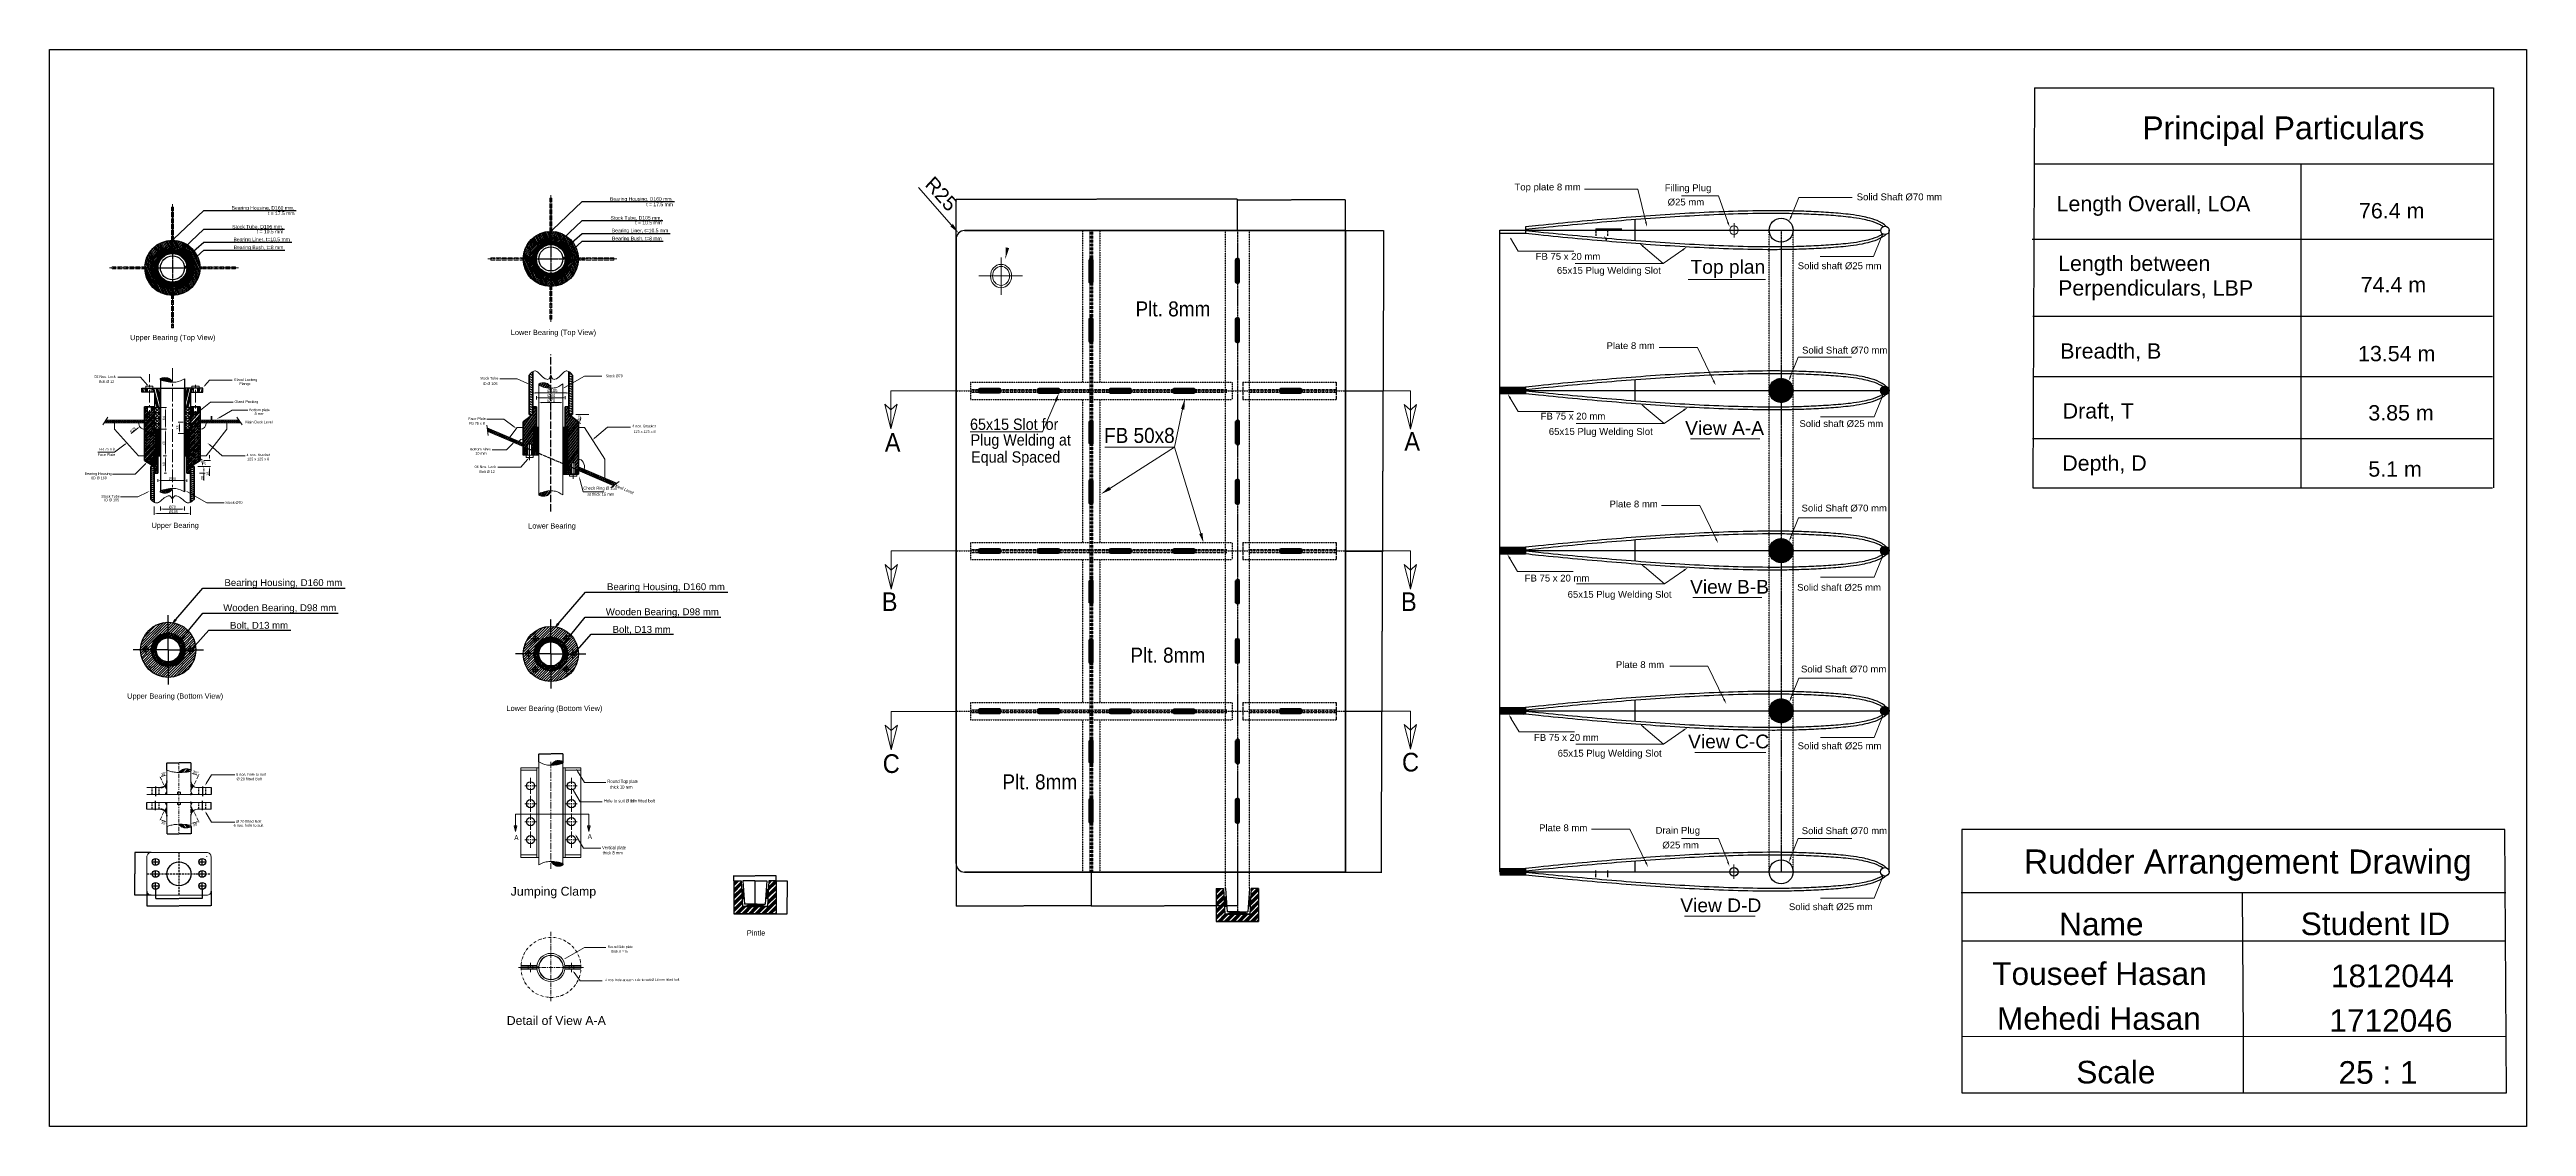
# Model space of a CAD drawing. Header units: inches. Extents: x 12838 to 25100, y 14333 to 18831.
# Drawn here: x 12838 to 20955, y 14779 to 18310 of the extents above; entities that cross this region are included whole.
import ezdxf
from ezdxf import colors
from ezdxf.entities.mleader import LeaderData, LeaderLine
from ezdxf.math import Vec2, Vec3

# ---------------------------------------------------------------- set-up
doc = ezdxf.new("R2010")
doc.units = ezdxf.units.IN
doc.header["$MEASUREMENT"] = 0
for name, pattern in [('ACAD_ISO02W100', [15, 12, -3]), ('ACAD_ISO04W100', [30, 24, -3, 0, -3]), ('CENTER', [2, 1.25, -0.25, 0.25, -0.25]), ('CENTER2', [1.125, 0.75, -0.125, 0.125, -0.125]), ('DASHED2', [0.375, 0.25, -0.125]), ('HIDDEN', [9.525, 6.35, -3.175]), ('HIDDEN2', [0.1875, 0.125, -0.0625]), ('PHANTOM2', [1.25, 0.625, -0.125, 0.125, -0.125, 0.125, -0.125])]:
    doc.linetypes.add(name, pattern=pattern)
for name, color, linetype in [('1', 50, 'Continuous'), ('Bearing', 255, 'Continuous'), ('PDF2_Geometry', 7, 'Continuous'), ('PDF2_Solid Fills', 7, 'Continuous'), ('PDF2_Text', 7, 'Continuous'), ('PDF3_Geometry', 7, 'Continuous'), ('PDF3_Solid Fills', 7, 'Continuous'), ('PDF3_Text', 7, 'Continuous'), ('PDF4_Geometry', 7, 'Continuous'), ('PDF4_Solid Fills', 7, 'Continuous'), ('PDF4_Text', 7, 'Continuous'), ('PDF5_Geometry', 7, 'Continuous'), ('PDF5_Solid Fills', 7, 'Continuous'), ('PDF5_Text', 7, 'Continuous'), ('PDF8_Geometry', 7, 'Continuous'), ('PDF8_Solid Fills', 7, 'Continuous'), ('PDF8_Text', 7, 'Continuous'), ('PDF_Geometry', 7, 'Continuous'), ('PDF_Solid Fills', 7, 'Continuous'), ('PDF_Text', 7, 'Continuous')]:
    doc.layers.add(name, color=color, linetype=linetype)
doc.layers.add('Text', color=255, linetype='Continuous', lineweight=13)
doc.styles.add('PDF Arial', font='arial.ttf')
doc.styles.get("Standard").update_dxf_attribs({"font": 'arial.ttf'})
doc.dimstyles.get("Standard").update_dxf_attribs({"dimtxt": 0.18, "dimasz": 0.18, "dimexe": 0.18, "dimexo": 0.0625, "dimgap": 0.09, "dimtad": 0, "dimtih": 1, "dimtoh": 1, "dimdec": 4, "dimzin": 0, "dimdsep": 46, "dimtxsty": 'Standard', "dimcen": 0.09, "dimadec": 0, "dimazin": 0, "dimtfac": 1, "dimtdec": 4, "dimtofl": 0, "dimtmove": 0, "dimatfit": 3, "dimfxl": 1, "dimtolj": 1, "dimtzin": 0, "dimarcsym": 0})
pattern_1 = [(45, (-3588.4022, 87296.885), (-2.11800578, 2.11800578), []), (45, (-3586.9902, 87296.885), (-2.11800578, 2.11800578), [])]
pattern_2 = [(45, (-3588.4022, 86771.51), (-2.11800578, 2.11800578), []), (45, (-3586.9902, 86771.51), (-2.11800578, 2.11800578), [])]
pattern_3 = [(45, (-14738.871, 18861.2724), (-4.1763494, 4.1763494), [])]
pattern_4 = [(45, (-15992.695, 18874.717), (-4.1763494, 4.1763494), [])]
pattern_5 = [(45, (-4394.546, 19622.676), (-10.739184, 10.739184), []), (45, (-4390.966, 19622.676), (-10.739184, 10.739184), []), (45, (-4387.387, 19622.676), (-10.739184, 10.739184), []), (45, (-4383.807, 19622.676), (-10.739184, 10.739184), [])]
pattern_6 = [(45, (-2813.58, 19597.679), (-10.739184, 10.739184), []), (45, (-2810, 19597.679), (-10.739184, 10.739184), []), (45, (-2806.421, 19597.679), (-10.739184, 10.739184), []), (45, (-2802.841, 19597.679), (-10.739184, 10.739184), [])]

# ---------------------------------------------------------------- blocks, each defined once
blk = doc.blocks.new('*U29')
at = {"color": 0, "linetype": 'ByBlock', "transparency": 16777216}
for p, q in [((-11.37, 0), (-2.25, 0)), ((0, 2.25), (0, 11.37)), ((2.25, 0), (11.37, 0)), ((0, -11.37), (0, -2.25))]:
    blk.add_line(p, q, dxfattribs=at)
at = {"color": 0, "linetype": 'Continuous', "transparency": 16777216}
for p, q in [((-1.125, 0), (1.125, 0)), ((0, -1.125), (0, 1.125))]:
    blk.add_line(p, q, dxfattribs=at)
blk = doc.blocks.new('*U30')
at = {"color": 0, "linetype": 'ByBlock', "transparency": 16777216}
for p, q in [((-11.37, 0), (-2.25, 0)), ((0, 2.25), (0, 11.37)), ((2.25, 0), (11.37, 0)), ((0, -11.37), (0, -2.25))]:
    blk.add_line(p, q, dxfattribs=at)
at = {"color": 0, "linetype": 'Continuous', "transparency": 16777216}
for p, q in [((-1.125, 0), (1.125, 0)), ((0, -1.125), (0, 1.125))]:
    blk.add_line(p, q, dxfattribs=at)
blk = doc.blocks.new('*U31')
at = {"color": 0, "linetype": 'ByBlock', "transparency": 16777216}
for p, q in [((-11.37, 0), (-2.25, 0)), ((0, 2.25), (0, 10.12)), ((2.25, 0), (11.37, 0)), ((0, -10.12), (0, -2.25))]:
    blk.add_line(p, q, dxfattribs=at)
at = {"color": 0, "linetype": 'Continuous', "transparency": 16777216}
for p, q in [((-1.125, 0), (1.125, 0)), ((0, -1.125), (0, 1.125))]:
    blk.add_line(p, q, dxfattribs=at)
blk = doc.blocks.new('*U27')
at = {"color": 0, "linetype": 'ByBlock', "transparency": 16777216}
for p, q in [((-10.12, 0), (-2.25, 0)), ((0, 2.25), (0, 11.37)), ((2.25, 0), (10.12, 0)), ((0, -11.37), (0, -2.25))]:
    blk.add_line(p, q, dxfattribs=at)
at = {"color": 0, "linetype": 'Continuous', "transparency": 16777216}
for p, q in [((-1.125, 0), (1.125, 0)), ((0, -1.125), (0, 1.125))]:
    blk.add_line(p, q, dxfattribs=at)
blk = doc.blocks.new('*U28')
at = {"color": 0, "linetype": 'ByBlock', "transparency": 16777216}
for p, q in [((-10.12, 0), (-2.25, 0)), ((0, 2.25), (0, 11.37)), ((2.25, 0), (10.12, 0)), ((0, -11.37), (0, -2.25))]:
    blk.add_line(p, q, dxfattribs=at)
at = {"color": 0, "linetype": 'Continuous', "transparency": 16777216}
for p, q in [((-1.125, 0), (1.125, 0)), ((0, -1.125), (0, 1.125))]:
    blk.add_line(p, q, dxfattribs=at)
blk = doc.blocks.new('*U32')
at = {"color": 0, "linetype": 'ByBlock', "transparency": 16777216}
for p, q in [((-10.12, 0), (-2.25, 0)), ((0, 2.25), (0, 10.12)), ((2.25, 0), (10.12, 0)), ((0, -10.12), (0, -2.25))]:
    blk.add_line(p, q, dxfattribs=at)
at = {"color": 0, "linetype": 'Continuous', "transparency": 16777216}
for p, q in [((-1.125, 0), (1.125, 0)), ((0, -1.125), (0, 1.125))]:
    blk.add_line(p, q, dxfattribs=at)
blk = doc.blocks.new('*D48')
at = {"color": 0, "lineweight": -2, "transparency": 16777216}
for p, q in [((13185.4, 15556.4), (13185.4, 15526.3)), ((13185.6, 15526.5), (13261.6, 15526.5)), ((13338.1, 15526.5), (13262.1, 15526.5)), ((13338.3, 15556.4), (13338.3, 15526.3))]:
    blk.add_line(p, q, dxfattribs=at)
at = {"color": 0, "transparency": 16777216}
for points in [[(13185.6, 15526.5), (13185.6, 15526.4), (13185.4, 15526.5)], [(13338.1, 15526.5), (13338.1, 15526.4), (13338.3, 15526.5)]]:
    blk.add_solid(points, dxfattribs=at)
at = {"layer": 'Defpoints', "color": 0, "transparency": 16777216}
for p in [(13185.4, 15556.4), (13338.3, 15556.4), (13338.3, 15526.5)]:
    blk.add_point(p, dxfattribs=at)
at = {"color": 0, "transparency": 16777216, "insert": (13261.8, 15526.5), "char_height": 0.18, "attachment_point": 5}
blk.add_mtext('\\A1;136', dxfattribs=at)
blk = doc.blocks.new('*D49')
at = {"color": 0, "lineweight": -2, "transparency": 16777216}
for p, q in [((13156.8, 15550.8), (13156.8, 15501.8)), ((13367, 15550.7), (13367, 15501.8)), ((13156.9, 15502), (13261.6, 15502)), ((13366.8, 15502), (13262.2, 15502))]:
    blk.add_line(p, q, dxfattribs=at)
at = {"color": 0, "transparency": 16777216}
for points in [[(13156.9, 15502), (13156.9, 15501.9), (13156.8, 15502)], [(13366.8, 15502), (13366.8, 15501.9), (13367, 15502)]]:
    blk.add_solid(points, dxfattribs=at)
at = {"layer": 'Defpoints', "color": 0, "transparency": 16777216}
for p in [(13156.8, 15550.9), (13367, 15550.8), (13367, 15502)]:
    blk.add_point(p, dxfattribs=at)
at = {"color": 0, "transparency": 16777216, "insert": (13261.9, 15502), "char_height": 0.18, "attachment_point": 5}
blk.add_mtext('\\A1;187', dxfattribs=at)
blk = doc.blocks.new('*D50')
at = {"color": 0, "lineweight": -2, "transparency": 16777216}
for p, q in [((13170.8, 15677.4), (13117.4, 15677.4)), ((13117.5, 15677.2), (13117.5, 15607.3)), ((13117.5, 15537.1), (13117.5, 15607)), ((13170.8, 15536.9), (13117.4, 15536.9))]:
    blk.add_line(p, q, dxfattribs=at)
at = {"color": 0, "transparency": 16777216}
for points in [[(13117.5, 15677.2), (13117.6, 15677.2), (13117.5, 15677.4)], [(13117.5, 15537.1), (13117.6, 15537.1), (13117.5, 15536.9)]]:
    blk.add_solid(points, dxfattribs=at)
at = {"layer": 'Defpoints', "color": 0, "transparency": 16777216}
for p in [(13170.8, 15677.4), (13117.5, 15536.9), (13170.8, 15536.9)]:
    blk.add_point(p, dxfattribs=at)
at = {"color": 0, "transparency": 16777216, "insert": (13117.5, 15607.2), "char_height": 0.18, "attachment_point": 5}
blk.add_mtext('\\A1;125', dxfattribs=at)
blk = doc.blocks.new('*D34')
at = {"layer": '1', "color": 0, "linetype": 'ByBlock', "lineweight": -2, "transparency": 16777216}
for p, q in [((13222.5, 15946.8), (13222.5, 15971.2)), ((13222.7, 15971.1), (13261.7, 15971.1)), ((13301.1, 15971.1), (13262.1, 15971.1)), ((13301.3, 15946.8), (13301.3, 15971.2))]:
    blk.add_line(p, q, dxfattribs=at)
at = {"layer": '1', "color": 0, "linetype": 'ByBlock', "transparency": 16777216}
for points in [[(13222.7, 15971.1), (13222.7, 15971), (13222.5, 15971.1)], [(13301.1, 15971.1), (13301.1, 15971), (13301.3, 15971.1)]]:
    blk.add_solid(points, dxfattribs=at)
at = {"layer": 'Defpoints', "color": 0, "linetype": 'ByBlock', "transparency": 16777216}
for p in [(13222.5, 15946.8), (13301.3, 15971.1), (13301.3, 15946.8)]:
    blk.add_point(p, dxfattribs=at)
at = {"layer": '1', "color": 0, "linetype": 'ByBlock', "transparency": 16777216, "insert": (13261.9, 15971.1), "char_height": 0.18, "attachment_point": 5}
blk.add_mtext('\\A1;70', dxfattribs=at)
blk = doc.blocks.new('*D35')
at = {"layer": '1', "color": 0, "linetype": 'ByBlock', "lineweight": -2, "transparency": 16777216}
for p, q in [((13222.5, 15762.3), (13222.5, 15737.9)), ((13301.3, 15762.3), (13301.3, 15737.9)), ((13222.7, 15738), (13261.7, 15738)), ((13301.1, 15738), (13262.1, 15738))]:
    blk.add_line(p, q, dxfattribs=at)
at = {"layer": '1', "color": 0, "linetype": 'ByBlock', "transparency": 16777216}
for points in [[(13222.7, 15738.1), (13222.7, 15738), (13222.5, 15738)], [(13301.1, 15738.1), (13301.1, 15738), (13301.3, 15738)]]:
    blk.add_solid(points, dxfattribs=at)
at = {"layer": 'Defpoints', "color": 0, "linetype": 'ByBlock', "transparency": 16777216}
for p in [(13222.5, 15762.3), (13301.3, 15762.3), (13301.3, 15738)]:
    blk.add_point(p, dxfattribs=at)
at = {"layer": '1', "color": 0, "linetype": 'ByBlock', "transparency": 16777216, "insert": (13261.9, 15738), "char_height": 0.18, "attachment_point": 5}
blk.add_mtext('\\A1;70', dxfattribs=at)
blk = doc.blocks.new('_ClosedBlank')
at = {"color": 0, "linetype": 'ByBlock', "lineweight": -2}
for p, q in [((-1, 0.17), (0, 0)), ((-1, 0.17), (-1, -0.17)), ((0, 0), (-1, -0.17))]:
    blk.add_line(p, q, dxfattribs=at)
blk = doc.blocks.new('*D47')
at = {"layer": '1', "color": 0, "lineweight": -2, "transparency": 16777216}
for p, q in [((13261.7, 15607.1), (13261.9, 15607.1)), ((13261.8, 15607), (13261.8, 15607.2)), ((13290.9, 15634.1), (13290.8, 15634)), ((13291.1, 15634.1), (13290.9, 15634.1))]:
    blk.add_line(p, q, dxfattribs=at)
at = {"layer": '1', "color": 0, "transparency": 16777216}
blk.add_solid([(13290.8, 15634), (13290.8, 15634), (13290.7, 15633.9)], dxfattribs=at)
at = {"layer": 'Defpoints', "color": 0, "transparency": 16777216}
for p in [(13290.7, 15633.9), (13233, 15580.3)]:
    blk.add_point(p, dxfattribs=at)
at = {"layer": '1', "color": 0, "transparency": 16777216, "insert": (13291.7, 15634.1), "char_height": 0.18, "attachment_point": 5}
blk.add_mtext('\\A1;∅78.7500', dxfattribs=at)
blk = doc.blocks.new('*D33')
at = {"layer": '1', "color": 0, "lineweight": -2, "transparency": 16777216}
for p, q in [((13363.3, 15673.4), (13363.2, 15673.3)), ((13363.5, 15673.4), (13363.3, 15673.4)), ((13353, 15663.4), (13353.1, 15663.4)), ((13353.1, 15663.3), (13353.1, 15663.5))]:
    blk.add_line(p, q, dxfattribs=at)
at = {"layer": '1', "color": 0, "transparency": 16777216}
blk.add_solid([(13363.1, 15673.3), (13363.2, 15673.3), (13363, 15673.2)], dxfattribs=at)
at = {"layer": 'Defpoints', "color": 0, "transparency": 16777216}
for p in [(13363, 15673.2), (13353.1, 15663.4)]:
    blk.add_point(p, dxfattribs=at)
at = {"layer": '1', "color": 0, "transparency": 16777216, "insert": (13363.8, 15673.4), "char_height": 0.18, "width": 104.122, "attachment_point": 5}
blk.add_mtext('\\A1;R12', dxfattribs=at)
blk = doc.blocks.new('*D46')
at = {"layer": '1', "color": 0, "lineweight": -2, "transparency": 16777216}
for p, q in [((15808.6, 17688.5), (15808.6, 17820)), ((15808.7, 17819.9), (16269.2, 17819.9)), ((16730.2, 17819.9), (16269.8, 17819.9)), ((16730.4, 17716.6), (16730.4, 17820))]:
    blk.add_line(p, q, dxfattribs=at)
at = {"layer": '1', "color": 0, "transparency": 16777216}
for points in [[(15808.7, 17819.9), (15808.7, 17819.8), (15808.6, 17819.9)], [(16730.2, 17819.9), (16730.2, 17819.8), (16730.4, 17819.9)]]:
    blk.add_solid(points, dxfattribs=at)
at = {"layer": 'Defpoints', "color": 0, "transparency": 16777216}
for p in [(16730.4, 17819.9), (16730.4, 17716.6), (15808.6, 17688.4)]:
    blk.add_point(p, dxfattribs=at)
at = {"layer": '1', "color": 0, "transparency": 16777216, "insert": (16269.5, 17819.9), "char_height": 0.18, "width": 46.176, "attachment_point": 5}
blk.add_mtext('\\A1;820', dxfattribs=at)
blk = doc.blocks.new('*D39')
at = {"layer": '1', "color": 0, "lineweight": -2, "transparency": 16777216}
for p, q in [((17084.4, 17716.6), (17209.8, 17716.6)), ((17209.7, 17716.4), (17209.7, 17454.1)), ((17209.7, 17191.4), (17209.7, 17453.7)), ((17084.4, 17191.2), (17209.8, 17191.2))]:
    blk.add_line(p, q, dxfattribs=at)
at = {"layer": '1', "color": 0, "transparency": 16777216}
for points in [[(17209.6, 17716.4), (17209.7, 17716.4), (17209.7, 17716.6)], [(17209.6, 17191.4), (17209.7, 17191.4), (17209.7, 17191.2)]]:
    blk.add_solid(points, dxfattribs=at)
at = {"layer": 'Defpoints', "color": 0, "transparency": 16777216}
for p in [(17084.3, 17716.6), (17209.7, 17716.6), (17084.3, 17191.2)]:
    blk.add_point(p, dxfattribs=at)
at = {"layer": '1', "color": 0, "transparency": 16777216, "insert": (17209.7, 17453.9), "char_height": 0.18, "attachment_point": 5}
blk.add_mtext('\\A1;468', dxfattribs=at)
blk = doc.blocks.new('*D40')
at = {"layer": '1', "color": 0, "lineweight": -2, "transparency": 16777216}
for p, q in [((17084.4, 17191.2), (17207.7, 17191.2)), ((17207.5, 17191), (17207.5, 16928.1)), ((17207.5, 16664.9), (17207.5, 16927.8)), ((17084.4, 16664.7), (17207.7, 16664.7))]:
    blk.add_line(p, q, dxfattribs=at)
at = {"layer": '1', "color": 0, "transparency": 16777216}
for points in [[(17207.5, 17191), (17207.5, 17191), (17207.5, 17191.2)], [(17207.5, 16664.9), (17207.5, 16664.9), (17207.5, 16664.7)]]:
    blk.add_solid(points, dxfattribs=at)
at = {"layer": 'Defpoints', "color": 0, "transparency": 16777216}
for p in [(17084.3, 17191.2), (17084.3, 16664.7), (17207.5, 16664.7)]:
    blk.add_point(p, dxfattribs=at)
at = {"layer": '1', "color": 0, "transparency": 16777216, "insert": (17207.5, 16927.9), "char_height": 0.18, "attachment_point": 5}
blk.add_mtext('\\A1;468', dxfattribs=at)
blk = doc.blocks.new('*D41')
at = {"layer": '1', "color": 0, "lineweight": -2, "transparency": 16777216}
for p, q in [((17084.4, 16665.8), (17205.5, 16665.8)), ((17205.3, 16665.6), (17205.3, 16403.3)), ((17205.3, 16140.6), (17205.3, 16402.9)), ((17084.4, 16140.4), (17205.5, 16140.4))]:
    blk.add_line(p, q, dxfattribs=at)
at = {"layer": '1', "color": 0, "transparency": 16777216}
for points in [[(17205.3, 16665.6), (17205.3, 16665.6), (17205.3, 16665.8)], [(17205.3, 16140.6), (17205.3, 16140.6), (17205.3, 16140.4)]]:
    blk.add_solid(points, dxfattribs=at)
at = {"layer": 'Defpoints', "color": 0, "transparency": 16777216}
for p in [(17084.3, 16665.8), (17084.3, 16140.4), (17205.3, 16140.4)]:
    blk.add_point(p, dxfattribs=at)
at = {"layer": '1', "color": 0, "transparency": 16777216, "insert": (17205.3, 16403.1), "char_height": 0.18, "width": 91.111, "attachment_point": 5}
blk.add_mtext('\\A1;468', dxfattribs=at)
blk = doc.blocks.new('*D42')
at = {"layer": '1', "color": 0, "lineweight": -2, "transparency": 16777216}
for p, q in [((17084.4, 16140.4), (17203.3, 16140.4)), ((17203.1, 16140.3), (17203.1, 15876.8)), ((17203.1, 15613), (17203.1, 15876.4)), ((17084.4, 15612.8), (17203.3, 15612.8))]:
    blk.add_line(p, q, dxfattribs=at)
at = {"layer": '1', "color": 0, "transparency": 16777216}
for points in [[(17203.1, 16140.3), (17203.1, 16140.3), (17203.1, 16140.4)], [(17203.1, 15613), (17203.1, 15613), (17203.1, 15612.8)]]:
    blk.add_solid(points, dxfattribs=at)
at = {"layer": 'Defpoints', "color": 0, "transparency": 16777216}
for p in [(17084.3, 16140.4), (17084.3, 15612.8), (17203.1, 15612.8)]:
    blk.add_point(p, dxfattribs=at)
at = {"layer": '1', "color": 0, "transparency": 16777216, "insert": (17203.1, 15876.6), "char_height": 0.18, "attachment_point": 5}
blk.add_mtext('\\A1;468', dxfattribs=at)
blk = doc.blocks.new('*D43')
at = {"layer": '1', "color": 0, "lineweight": -2, "transparency": 16777216}
for p, q in [((15808.6, 15640.9), (15808.6, 15501.5)), ((16251.1, 15612.8), (16251.1, 15501.5)), ((15808.7, 15501.7), (16029.6, 15501.7)), ((16251, 15501.7), (16030.1, 15501.7))]:
    blk.add_line(p, q, dxfattribs=at)
at = {"layer": '1', "color": 0, "transparency": 16777216}
for points in [[(15808.7, 15501.7), (15808.7, 15501.7), (15808.6, 15501.7)], [(16251, 15501.7), (16251, 15501.7), (16251.1, 15501.7)]]:
    blk.add_solid(points, dxfattribs=at)
at = {"layer": 'Defpoints', "color": 0, "transparency": 16777216}
for p in [(15808.6, 15640.9), (16251.1, 15612.8), (15808.6, 15501.7)]:
    blk.add_point(p, dxfattribs=at)
at = {"layer": '1', "color": 0, "transparency": 16777216, "insert": (16029.8, 15501.7), "char_height": 0.18, "attachment_point": 5}
blk.add_mtext('\\A1;394', dxfattribs=at)
blk = doc.blocks.new('*D44')
at = {"layer": '1', "color": 0, "lineweight": -2, "transparency": 16777216}
for p, q in [((16251.1, 15612.8), (16251.1, 15501.9)), ((16730.4, 15612.8), (16730.4, 15501.9)), ((16251.3, 15502.1), (16490.5, 15502.1)), ((16730.2, 15502.1), (16491.1, 15502.1))]:
    blk.add_line(p, q, dxfattribs=at)
at = {"layer": '1', "color": 0, "transparency": 16777216}
for points in [[(16251.3, 15502.2), (16251.3, 15502.1), (16251.1, 15502.1)], [(16730.2, 15502.2), (16730.2, 15502.1), (16730.4, 15502.1)]]:
    blk.add_solid(points, dxfattribs=at)
at = {"layer": 'Defpoints', "color": 0, "transparency": 16777216}
for p in [(16251.1, 15612.8), (16730.4, 15612.8), (16730.4, 15502.1)]:
    blk.add_point(p, dxfattribs=at)
at = {"layer": '1', "color": 0, "transparency": 16777216, "insert": (16490.8, 15502.1), "char_height": 0.18, "attachment_point": 5}
blk.add_mtext('\\A1;426', dxfattribs=at)
blk = doc.blocks.new('*D45')
at = {"layer": '1', "color": 0, "lineweight": -2, "transparency": 16777216}
for p, q in [((16730.4, 17716.6), (16730.4, 17817.2)), ((16730.6, 17817), (16907.1, 17817)), ((17084.1, 17817), (16907.6, 17817)), ((17084.3, 17716.6), (17084.3, 17817.2))]:
    blk.add_line(p, q, dxfattribs=at)
at = {"layer": '1', "color": 0, "transparency": 16777216}
for points in [[(16730.6, 17817.1), (16730.6, 17817), (16730.4, 17817)], [(17084.1, 17817.1), (17084.1, 17817), (17084.3, 17817)]]:
    blk.add_solid(points, dxfattribs=at)
at = {"layer": 'Defpoints', "color": 0, "transparency": 16777216}
for p in [(17084.3, 17817), (16730.4, 17716.6), (17084.3, 17716.6)]:
    blk.add_point(p, dxfattribs=at)
at = {"layer": '1', "color": 0, "transparency": 16777216, "insert": (16907.3, 17817), "char_height": 0.18, "attachment_point": 5}
blk.add_mtext('\\A1;315', dxfattribs=at)
blk = doc.blocks.new('*D36')
at = {"layer": '1', "color": 0, "lineweight": -2, "transparency": 16777216}
for p, q in [((15080.2, 15584.1), (15080.2, 15601.3)), ((15080.4, 15601.1), (15148.9, 15601.1)), ((15218.4, 15601.1), (15149.9, 15601.1)), ((15218.6, 15584.1), (15218.6, 15601.3))]:
    blk.add_line(p, q, dxfattribs=at)
at = {"layer": '1', "color": 0, "transparency": 16777216}
for points in [[(15080.4, 15601.1), (15080.4, 15601.1), (15080.2, 15601.1)], [(15218.4, 15601.1), (15218.4, 15601.1), (15218.6, 15601.1)]]:
    blk.add_solid(points, dxfattribs=at)
at = {"layer": 'Defpoints', "color": 0, "transparency": 16777216}
for p in [(15218.6, 15601.1), (15080.2, 15584), (15218.6, 15584)]:
    blk.add_point(p, dxfattribs=at)
at = {"layer": '1', "color": 0, "transparency": 16777216, "insert": (15149.4, 15601.1), "char_height": 0.18, "attachment_point": 5}
blk.add_mtext('\\A1;123 mm', dxfattribs=at)
blk = doc.blocks.new('*D37')
at = {"layer": '1', "color": 0, "lineweight": -2, "transparency": 16777216}
for p, q in [((15218.7, 15584), (15255.2, 15584)), ((15255, 15583.8), (15255, 15530.2)), ((15255, 15476.2), (15255, 15529.8)), ((15218.7, 15476), (15255.2, 15476))]:
    blk.add_line(p, q, dxfattribs=at)
at = {"layer": '1', "color": 0, "transparency": 16777216}
for points in [[(15255, 15583.8), (15255, 15583.8), (15255, 15584)], [(15255, 15476.2), (15255, 15476.2), (15255, 15476)]]:
    blk.add_solid(points, dxfattribs=at)
at = {"layer": 'Defpoints', "color": 0, "transparency": 16777216}
for p in [(15218.6, 15584), (15255, 15584), (15218.6, 15476)]:
    blk.add_point(p, dxfattribs=at)
at = {"layer": '1', "color": 0, "transparency": 16777216, "insert": (15255, 15530), "char_height": 0.18, "attachment_point": 5}
blk.add_mtext('\\A1;96 mm', dxfattribs=at)
blk = doc.blocks.new('*D38')
at = {"layer": '1', "color": 0, "lineweight": -2, "transparency": 16777216}
for p, q in [((14441.6, 15974.2), (14441.6, 16000.8)), ((14441.8, 16000.6), (14480.5, 16000.6)), ((14520.2, 16000.6), (14481.5, 16000.6)), ((14520.4, 15974), (14520.4, 16000.8))]:
    blk.add_line(p, q, dxfattribs=at)
at = {"layer": '1', "color": 0, "transparency": 16777216}
for points in [[(14441.8, 16000.7), (14441.8, 16000.6), (14441.6, 16000.6)], [(14520.2, 16000.7), (14520.2, 16000.6), (14520.4, 16000.6)]]:
    blk.add_solid(points, dxfattribs=at)
at = {"layer": 'Defpoints', "color": 0, "transparency": 16777216}
for p in [(14520.4, 16000.6), (14441.6, 15974.1), (14520.4, 15973.9)]:
    blk.add_point(p, dxfattribs=at)
at = {"layer": '1', "color": 0, "transparency": 16777216, "insert": (14481, 16000.6), "char_height": 0.18, "attachment_point": 5}
blk.add_mtext('\\A1;70 mm', dxfattribs=at)

msp = doc.modelspace()

# ---------------------------------------------------------------- hatches: boundary and pattern name
at = {"linetype": 'ACAD_ISO02W100', "true_color": 0x939598}
h = msp.add_hatch(dxfattribs=at)
h.set_pattern_fill('ANSI31', color=252, scale=9.3375)
h.set_pattern_definition([(45, (-3588.4022, 87296.8849), (-0.825326196, 0.825326196), [])])
h.paths.add_polyline_path([(18473.08055, 17192.28608), (18551.83055, 17192.28608, 1)])
h.paths.add_polyline_path([(18551.83055, 17192.28608), (18512.45555, 17192.28608), (18512.45555, 17152.91108, 0.4142135624)])
h.paths.add_polyline_path([(18512.45555, 17192.28608), (18473.08055, 17192.28608, 0.4142135624), (18512.45555, 17152.91108)])
h = msp.add_hatch(dxfattribs=at)
h.set_pattern_fill('ANSI32', color=252, scale=7.9875)
h.set_pattern_definition([(45, (-3588.4022, 87822.26), (-2.11800578, 2.11800578), []), (45, (-3586.9902, 87822.26), (-2.11800578, 2.11800578), [])])
h.paths.add_polyline_path([(17675.00555, 17192.28608), (17590.63055, 17192.28608), (17590.63055, 17181.03608), (17675.00555, 17181.03608)])
h.paths.add_polyline_path([(17675.00555, 17203.53608), (17590.63055, 17203.53608), (17590.63055, 17192.28608), (17675.00555, 17192.28608)])
h = msp.add_hatch(dxfattribs=at)
h.set_pattern_fill('ANSI32', color=252, scale=7.9875)
h.set_pattern_definition([(45, (-3588.4022, 87822.26), (-2.11800578, 2.11800578), []), (45, (-3586.9902, 87822.26), (-2.11800578, 2.11800578), [])])
h.paths.add_polyline_path([(17675.00555, 17192.28608), (17590.63055, 17192.28608), (17590.63055, 17181.03608), (17675.00555, 17181.03608)])
h.paths.add_polyline_path([(17675.00555, 17203.53608), (17590.63055, 17203.53608), (17590.63055, 17192.28608), (17675.00555, 17192.28608)])
h = msp.add_hatch(dxfattribs=at)
h.set_pattern_fill('ANSI31', color=252, scale=6.975)
h.set_pattern_definition([(45, (-3588.4022, 87296.8849), (-0.616508725, 0.616508725), [])])
h.paths.add_polyline_path([(18866.38055, 17192.28608, 1), (18838.25555, 17192.28608)])
h.paths.add_polyline_path([(18866.38055, 17192.28608), (18838.25555, 17192.28608, 1)])
h = msp.add_hatch(dxfattribs=at)
h.set_pattern_fill('ANSI32', color=252, scale=7.9875)
h.set_pattern_definition(pattern_1)
h.paths.add_polyline_path([(17675.00555, 16666.91108), (17590.63055, 16666.91108), (17590.63055, 16655.66108), (17675.00555, 16655.66108)])
h.paths.add_polyline_path([(17675.00555, 16678.16108), (17590.63055, 16678.16108), (17590.63055, 16666.91108), (17675.00555, 16666.91108)])
h = msp.add_hatch(dxfattribs=at)
h.set_pattern_fill('ANSI32', color=252, scale=7.9875)
h.set_pattern_definition(pattern_1)
h.paths.add_polyline_path([(17675.00555, 16666.91108), (17590.63055, 16666.91108), (17590.63055, 16655.66108), (17675.00555, 16655.66108)])
h.paths.add_polyline_path([(17675.00555, 16678.16108), (17590.63055, 16678.16108), (17590.63055, 16666.91108), (17675.00555, 16666.91108)])
h = msp.add_hatch(dxfattribs=at)
h.set_pattern_fill('ANSI31', color=252, scale=9.3375)
h.set_pattern_definition([(45, (-3588.4022, 86771.5099), (-0.825326196, 0.825326196), [])])
h.paths.add_polyline_path([(18473.08055, 16666.91108), (18551.83055, 16666.91108, 1)])
h.paths.add_polyline_path([(18551.83055, 16666.91108), (18512.45555, 16666.91108), (18512.45555, 16627.53608, 0.4142135624)])
h.paths.add_polyline_path([(18512.45555, 16666.91108), (18473.08055, 16666.91108, 0.4142135624), (18512.45555, 16627.53608)])
h = msp.add_hatch(dxfattribs=at)
h.set_pattern_fill('ANSI31', color=252, scale=6.975)
h.set_pattern_definition([(45, (-3588.4022, 86771.5099), (-0.616508725, 0.616508725), [])])
h.paths.add_polyline_path([(18866.38055, 16666.91108, 1), (18838.25555, 16666.91108)])
h.paths.add_polyline_path([(18866.38055, 16666.91108), (18838.25555, 16666.91108, 1)])
h = msp.add_hatch(dxfattribs=at)
h.set_pattern_fill('ANSI31', color=252, scale=9.3375)
h.set_pattern_definition([(45, (-3588.4022, 86246.1349), (-0.825326196, 0.825326196), [])])
h.paths.add_polyline_path([(18473.08055, 16141.53608), (18551.83055, 16141.53608, 1)])
h.paths.add_polyline_path([(18551.83055, 16141.53608), (18512.45555, 16141.53608), (18512.45555, 16102.16108, 0.4142135624)])
h.paths.add_polyline_path([(18512.45555, 16141.53608), (18473.08055, 16141.53608, 0.4142135624), (18512.45555, 16102.16108)])
h = msp.add_hatch(dxfattribs=at)
h.set_pattern_fill('ANSI31', color=252, scale=6.975)
h.set_pattern_definition([(45, (-3588.4022, 86246.1349), (-0.616508725, 0.616508725), [])])
h.paths.add_polyline_path([(18866.38055, 16141.53608, 1), (18838.25555, 16141.53608)])
h.paths.add_polyline_path([(18866.38055, 16141.53608), (18838.25555, 16141.53608, 1)])
h = msp.add_hatch(dxfattribs=at)
h.set_pattern_fill('ANSI32', color=252, scale=7.9875)
h.set_pattern_definition(pattern_2)
h.paths.add_polyline_path([(17675.00555, 16141.53608), (17590.63055, 16141.53608), (17590.63055, 16130.28608), (17675.00555, 16130.28608)])
h.paths.add_polyline_path([(17675.00555, 16152.78608), (17590.63055, 16152.78608), (17590.63055, 16141.53608), (17675.00555, 16141.53608)])
h = msp.add_hatch(dxfattribs=at)
h.set_pattern_fill('ANSI32', color=252, scale=7.9875)
h.set_pattern_definition(pattern_2)
h.paths.add_polyline_path([(17675.00555, 16141.53608), (17590.63055, 16141.53608), (17590.63055, 16130.28608), (17675.00555, 16130.28608)])
h.paths.add_polyline_path([(17675.00555, 16152.78608), (17590.63055, 16152.78608), (17590.63055, 16141.53608), (17675.00555, 16141.53608)])
h = msp.add_hatch(dxfattribs=at)
h.set_pattern_fill('ANSI32', color=252, scale=7.9875)
h.set_pattern_definition([(45, (-3588.4022, 86243.885), (-2.11800578, 2.11800578), []), (45, (-3586.9902, 86243.885), (-2.11800578, 2.11800578), [])])
h.paths.add_polyline_path([(17675.00555, 15613.91108), (17590.63055, 15613.91108), (17590.63055, 15602.66108), (17675.00555, 15602.66108)])
h.paths.add_polyline_path([(17675.00555, 15625.16108), (17590.63055, 15625.16108), (17590.63055, 15613.91108), (17675.00555, 15613.91108)])
at = {"layer": '1'}
h = msp.add_hatch(dxfattribs=at)
h.set_pattern_fill('ANSI31', color=256, scale=29.25)
h.set_pattern_definition([(45, (-15978.9598, 19316.0776), (-2.58535917, 2.58535917), [])])
h.paths.add_polyline_path([(13240.40997, 17653.33267), (13240.40997, 17665.04335, 0.4142135624), (13169.63677, 17594.27015), (13181.34745, 17594.27015, -0.4142135624)])
h.paths.add_polyline_path([(13240.40997, 17665.04335), (13240.40997, 17653.33267, -0.2586474065), (13290.50133, 17625.56292), (13298.96286, 17634.02445, 0.1039406388), (13278.00763, 17654.23065), (13272.93715, 17650.60888), (13276.27548, 17655.28253, 0.1336447943)])
h.paths.add_polyline_path([(13298.96286, 17634.02445), (13290.50133, 17625.56292, -0.0851704719), (13298.0678, 17607.07471), (13307.57439, 17616.58129, 0.0690438178)])
h.paths.add_polyline_path([(13307.57439, 17616.58129), (13298.0678, 17607.07471, -0.054687387), (13299.4725, 17594.27015), (13311.18317, 17594.27015, 0.0803518776)])
h.paths.add_polyline_path([(13311.18317, 17594.27015), (13299.4725, 17594.27015, -0.4142135624), (13240.40997, 17535.20762), (13240.40997, 17523.49695, 0.4142135624)])
h.paths.add_polyline_path([(13240.40997, 17535.20762, -0.4142135624), (13181.34745, 17594.27015), (13169.63677, 17594.27015, 0.4142135624), (13240.40997, 17523.49695)])
h = msp.add_hatch(dxfattribs=at)
h.set_pattern_fill('ANSI38', color=256, scale=20.25)
h.set_pattern_definition([(45, (-15978.9598, 19316.0776), (-1.78986404, 1.78986404), []), (135, (-15978.9598, 19316.0776), (-5.36959212, 1.78986404), [6.328125, -3.796875])])
h.paths.add_polyline_path([(13240.40997, 17641.45228), (13240.40997, 17653.33267, 0.4142135624), (13181.34745, 17594.27015), (13193.22784, 17594.27015, -0.4142135624)])
h.paths.add_polyline_path([(13240.40997, 17535.20762), (13240.40997, 17547.08802, -0.4142135624), (13193.22784, 17594.27015), (13181.34745, 17594.27015, 0.4142135624)])
h.paths.add_polyline_path([(13240.40997, 17653.33267), (13240.40997, 17641.45228, -0.3730966669), (13287.11459, 17600.96585), (13297.27132, 17610.24416, 0.0712510622), (13290.50133, 17625.56292), (13289.73006, 17624.79165), (13290.53709, 17623.98462), (13284.88792, 17619.9495), (13288.92304, 17625.59867), (13289.73006, 17624.79165), (13290.50133, 17625.56292, 0.2586474065)])
h.paths.add_polyline_path([(13240.40997, 17547.08802), (13240.40997, 17535.20762, 0.4142135624), (13299.4725, 17594.27015), (13287.5921, 17594.27015, -0.4142135624)])
h.paths.add_polyline_path([(13297.27132, 17610.24416), (13287.11459, 17600.96585, -0.0356131749), (13287.5921, 17594.27015), (13299.4725, 17594.27015, 0.0685747218)])
h = msp.add_hatch(dxfattribs=at)
h.set_pattern_fill('ANSI31', color=256, scale=29.25)
h.set_pattern_definition([(45, (-14738.8707, 19345.2385), (-2.58535917, 2.58535917), [])])
h.paths.add_polyline_path([(14480.49898, 17682.49356), (14480.49898, 17694.20424, 0.4142135624), (14409.72578, 17623.43104), (14421.43645, 17623.43104, -0.4142135624)])
h.paths.add_polyline_path([(14480.49898, 17694.20424), (14480.49898, 17682.49356, -0.2586474065), (14530.59034, 17654.72381), (14539.05187, 17663.18534, 0.1039406388), (14518.09664, 17683.39154), (14513.02616, 17679.76977), (14516.36449, 17684.44342, 0.1336447943)])
h.paths.add_polyline_path([(14539.05187, 17663.18534), (14530.59034, 17654.72381, -0.0851704719), (14538.15681, 17636.2356), (14547.66339, 17645.74218, 0.0690438178)])
h.paths.add_polyline_path([(14547.66339, 17645.74218), (14538.15681, 17636.2356, -0.054687387), (14539.56151, 17623.43104), (14551.27218, 17623.43104, 0.0803518776)])
h.paths.add_polyline_path([(14551.27218, 17623.43104), (14539.56151, 17623.43104, -0.4142135624), (14480.49898, 17564.36851), (14480.49898, 17552.65784, 0.4142135624)])
h.paths.add_polyline_path([(14480.49898, 17564.36851, -0.4142135624), (14421.43645, 17623.43104), (14409.72578, 17623.43104, 0.4142135624), (14480.49898, 17552.65784)])
h = msp.add_hatch(dxfattribs=at)
h.set_pattern_fill('ANSI38', color=256, scale=20.25)
h.set_pattern_definition([(45, (-14738.8707, 19345.2385), (-1.78986404, 1.78986404), []), (135, (-14738.8707, 19345.2385), (-5.36959212, 1.78986404), [6.328125, -3.796875])])
h.paths.add_polyline_path([(14480.49898, 17670.61317), (14480.49898, 17682.49356, 0.4142135624), (14421.43645, 17623.43104), (14433.31685, 17623.43104, -0.4142135624)])
h.paths.add_polyline_path([(14480.49898, 17564.36851), (14480.49898, 17576.24891, -0.4142135624), (14433.31685, 17623.43104), (14421.43645, 17623.43104, 0.4142135624)])
h.paths.add_polyline_path([(14480.49898, 17682.49356), (14480.49898, 17670.61317, -0.3730966669), (14527.2036, 17630.12674), (14537.36033, 17639.40505, 0.0712510622), (14530.59034, 17654.72381), (14529.81907, 17653.95254), (14530.6261, 17653.14551), (14524.97693, 17649.11039), (14529.01205, 17654.75956), (14529.81907, 17653.95254), (14530.59034, 17654.72381, 0.2586474065)])
h.paths.add_polyline_path([(14480.49898, 17576.24891), (14480.49898, 17564.36851, 0.4142135624), (14539.56151, 17623.43104), (14527.68111, 17623.43104, -0.4142135624)])
h.paths.add_polyline_path([(14537.36033, 17639.40505), (14527.2036, 17630.12674, -0.0356131749), (14527.68111, 17623.43104), (14539.56151, 17623.43104, 0.0685747218)])
h = msp.add_hatch(dxfattribs=at)
h.set_pattern_fill('ANSI31', color=256, scale=47.25)
h.set_pattern_definition(pattern_4)
h.paths.add_polyline_path([(13226.67459, 16432.11396, 0.4142135624), (13136.21236, 16341.65173), (13147.06783, 16341.65173, -1), (13161.54179, 16341.65173), (13168.77877, 16341.65173), (13171.51562, 16341.65173, -0.4142135624), (13226.67459, 16396.8107)])
h.paths.add_polyline_path([(13182.73841, 16392.8249, -1), (13168.26445, 16392.8249, -1)], flags=16)
h.paths.add_polyline_path([(13226.67459, 16432.11396), (13226.67459, 16396.8107, -0.4142135624), (13281.83356, 16341.65173), (13291.8074, 16341.65173, -1), (13306.28135, 16341.65173), (13317.13682, 16341.65173, 0.4142135624)])
h.paths.add_polyline_path([(13270.61078, 16392.8249, -1), (13285.08473, 16392.8249, -1)], flags=16)
h.paths.add_polyline_path([(13317.13682, 16341.65173), (13306.28135, 16341.65173, -1), (13291.8074, 16341.65173), (13281.83356, 16341.65173, -0.4142135624), (13226.67459, 16286.49276), (13226.67459, 16251.1895, 0.4142135624)])
h.paths.add_polyline_path([(13285.08473, 16290.47857, -1), (13270.61078, 16290.47857, -1)], flags=16)
h.paths.add_polyline_path([(13226.67459, 16286.49276, -0.4142135624), (13171.51562, 16341.65173), (13161.54179, 16341.65173, -1), (13147.06783, 16341.65173), (13139.83085, 16341.65173), (13136.21236, 16341.65173, 0.4142135624), (13226.67459, 16251.1895)])
h.paths.add_polyline_path([(13182.73841, 16290.47857, -1), (13168.26445, 16290.47857, -1)], flags=16)
h.paths.add_polyline_path([(13175.50143, 16400.06187), (13175.50143, 16392.8249), (13182.73841, 16392.8249, 0.4142135624)], flags=0)
h.paths.add_polyline_path([(13182.73841, 16392.8249), (13175.50143, 16392.8249), (13175.50143, 16385.58792, 0.4142135624)], flags=0)
h.paths.add_polyline_path([(13175.50143, 16392.8249), (13168.26445, 16392.8249, 0.4142135624), (13175.50143, 16385.58792)], flags=0)
h.paths.add_polyline_path([(13175.50143, 16400.06187, 0.4142135624), (13168.26445, 16392.8249), (13175.50143, 16392.8249)], flags=0)
h.paths.add_polyline_path([(13277.84776, 16400.06187), (13277.84776, 16392.8249), (13285.08473, 16392.8249, 0.4142135624)], flags=0)
h.paths.add_polyline_path([(13285.08473, 16392.8249), (13277.84776, 16392.8249), (13277.84776, 16385.58792, 0.4142135624)], flags=0)
h.paths.add_polyline_path([(13277.84776, 16392.8249), (13270.61078, 16392.8249, 0.4142135624), (13277.84776, 16385.58792)], flags=0)
h.paths.add_polyline_path([(13277.84776, 16400.06187, 0.4142135624), (13270.61078, 16392.8249), (13277.84776, 16392.8249)], flags=0)
h.paths.add_polyline_path([(13154.30481, 16348.88871), (13154.30481, 16341.65173), (13161.54179, 16341.65173, 0.4142135624)], flags=17)
h.paths.add_polyline_path([(13154.30481, 16341.65173), (13147.06783, 16341.65173, 0.4142135624), (13154.30481, 16334.41475)], flags=17)
h.paths.add_polyline_path([(13154.30481, 16348.88871, 0.4142135624), (13147.06783, 16341.65173), (13154.30481, 16341.65173)], flags=17)
h.paths.add_polyline_path([(13161.54179, 16341.65173), (13154.30481, 16341.65173), (13154.30481, 16334.41475, 0.4142135624)], flags=17)
h.paths.add_polyline_path([(13299.04437, 16341.65173), (13291.8074, 16341.65173, 0.4142135624), (13299.04437, 16334.41475)], flags=17)
h.paths.add_polyline_path([(13306.28135, 16341.65173), (13299.04437, 16341.65173), (13299.04437, 16334.41475, 0.4142135624)], flags=17)
h.paths.add_polyline_path([(13299.04437, 16348.88871), (13299.04437, 16341.65173), (13306.28135, 16341.65173, 0.4142135624)], flags=17)
h.paths.add_polyline_path([(13299.04437, 16348.88871, 0.4142135624), (13291.8074, 16341.65173), (13299.04437, 16341.65173)], flags=17)
h.paths.add_polyline_path([(13277.84776, 16290.47857), (13270.61078, 16290.47857, 0.4142135624), (13277.84776, 16283.24159)], flags=0)
h.paths.add_polyline_path([(13277.84776, 16297.71555, 0.4142135624), (13270.61078, 16290.47857), (13277.84776, 16290.47857)], flags=0)
h.paths.add_polyline_path([(13285.08473, 16290.47857), (13277.84776, 16290.47857), (13277.84776, 16283.24159, 0.4142135624)], flags=0)
h.paths.add_polyline_path([(13277.84776, 16297.71555), (13277.84776, 16290.47857), (13285.08473, 16290.47857, 0.4142135624)], flags=0)
h.paths.add_polyline_path([(13175.50143, 16297.71555), (13175.50143, 16290.47857), (13182.73841, 16290.47857, 0.4142135624)], flags=0)
h.paths.add_polyline_path([(13175.50143, 16290.47857), (13168.26445, 16290.47857, 0.4142135624), (13175.50143, 16283.24159)], flags=0)
h.paths.add_polyline_path([(13175.50143, 16297.71555, 0.4142135624), (13168.26445, 16290.47857), (13175.50143, 16290.47857)], flags=0)
h.paths.add_polyline_path([(13182.73841, 16290.47857), (13175.50143, 16290.47857), (13175.50143, 16283.24159, 0.4142135624)], flags=0)
h = msp.add_hatch(dxfattribs=at)
h.set_pattern_fill('ANSI31', color=256, scale=47.25)
h.set_pattern_definition(pattern_4)
h.paths.add_polyline_path([(13175.50143, 16297.71555, 0.4142135624), (13168.26445, 16290.47857), (13175.50143, 16290.47857)], flags=0)
h.paths.add_polyline_path([(13175.50143, 16297.71555), (13175.50143, 16290.47857), (13182.73841, 16290.47857, 0.4142135624)], flags=0)
h.paths.add_polyline_path([(13175.50143, 16290.47857), (13168.26445, 16290.47857, 0.4142135624), (13175.50143, 16283.24159)], flags=0)
h.paths.add_polyline_path([(13182.73841, 16290.47857), (13175.50143, 16290.47857), (13175.50143, 16283.24159, 0.4142135624)], flags=0)
h.paths.add_polyline_path([(13317.13682, 16341.65173, 0.4142135624), (13226.67459, 16432.11396), (13226.67459, 16396.8107, -0.4142135624), (13281.83356, 16341.65173, -0.4142135624), (13226.67459, 16286.49276), (13226.67459, 16251.1895, 0.4142135624)])
h.paths.add_polyline_path([(13277.84776, 16297.71555, 0.4142135624), (13270.61078, 16290.47857), (13277.84776, 16290.47857)], flags=16)
h.paths.add_polyline_path([(13291.8074, 16341.65173, -1), (13306.28135, 16341.65173, -1)], flags=16)
h.paths.add_polyline_path([(13270.61078, 16392.8249, -1), (13285.08473, 16392.8249, -1)], flags=16)
h.paths.add_polyline_path([(13226.67459, 16396.8107), (13226.67459, 16432.11396, 0.4142135624), (13136.21236, 16341.65173, 0.4142135624), (13226.67459, 16251.1895), (13226.67459, 16286.49276, -0.4142135624), (13171.51562, 16341.65173, -0.4142135624)])
h.paths.add_polyline_path([(13175.50143, 16392.8249), (13175.50143, 16400.06187, 0.4142135624), (13168.26445, 16392.8249)], flags=16)
h.paths.add_polyline_path([(13161.54179, 16341.65173, -1), (13147.06783, 16341.65173, -1)], flags=16)
h.paths.add_polyline_path([(13182.73841, 16290.47857, -1), (13168.26445, 16290.47857, -1)], flags=16)
h = msp.add_hatch(dxfattribs=at)
h.set_pattern_fill('ANSI31', color=256, scale=47.25)
h.set_pattern_definition(pattern_4)
h.paths.add_polyline_path([(13175.50143, 16400.06187, 0.4142135624), (13168.26445, 16392.8249), (13175.50143, 16392.8249)])
h.paths.add_polyline_path([(13277.84776, 16392.8249), (13270.61078, 16392.8249, 0.4142135624), (13277.84776, 16385.58792)])
h.paths.add_polyline_path([(13277.84776, 16400.06187, 0.4142135624), (13270.61078, 16392.8249), (13277.84776, 16392.8249)])
h.paths.add_polyline_path([(13277.84776, 16400.06187), (13277.84776, 16392.8249), (13285.08473, 16392.8249, 0.4142135624)])
h.paths.add_polyline_path([(13285.08473, 16392.8249), (13277.84776, 16392.8249), (13277.84776, 16385.58792, 0.4142135624)])
h.paths.add_polyline_path([(13317.13682, 16341.65173), (13306.28135, 16341.65173, -1), (13291.8074, 16341.65173), (13281.83356, 16341.65173, -0.4142135624), (13226.67459, 16286.49276), (13226.67459, 16251.1895, 0.4142135624)])
h.paths.add_polyline_path([(13277.84776, 16290.47857), (13277.84776, 16297.71555, 0.4142135624), (13270.61078, 16290.47857)], flags=16)
h.paths.add_polyline_path([(13171.51562, 16341.65173), (13161.54179, 16341.65173, -1), (13147.06783, 16341.65173), (13139.83085, 16341.65173), (13136.21236, 16341.65173, 0.4142135624), (13226.67459, 16251.1895), (13226.67459, 16286.49276, -0.4142135624)])
h.paths.add_polyline_path([(13175.50143, 16283.24159, 0.4142135624), (13182.73841, 16290.47857), (13175.50143, 16290.47857)], flags=16)
h = msp.add_hatch(dxfattribs=at)
h.set_pattern_fill('ANSI31', color=256, scale=47.25)
h.set_pattern_definition(pattern_3)
h.paths.add_polyline_path([(14480.49898, 16418.66924, 0.4142135624), (14390.03675, 16328.20701), (14400.89222, 16328.20701, -1), (14415.36618, 16328.20701), (14422.60315, 16328.20701), (14425.34001, 16328.20701, -0.4142135624), (14480.49898, 16383.36598)])
h.paths.add_polyline_path([(14436.56279, 16379.38017, -1), (14422.08884, 16379.38017, -1)], flags=16)
h.paths.add_polyline_path([(14480.49898, 16418.66924), (14480.49898, 16383.36598, -0.4142135624), (14535.65795, 16328.20701), (14545.63178, 16328.20701, -1), (14560.10574, 16328.20701), (14570.96121, 16328.20701, 0.4142135624)])
h.paths.add_polyline_path([(14524.43517, 16379.38017, -1), (14538.90912, 16379.38017, -1)], flags=16)
h.paths.add_polyline_path([(14570.96121, 16328.20701), (14560.10574, 16328.20701, -1), (14545.63178, 16328.20701), (14535.65795, 16328.20701, -0.4142135624), (14480.49898, 16273.04804), (14480.49898, 16237.74478, 0.4142135624)])
h.paths.add_polyline_path([(14538.90912, 16277.03385, -1), (14524.43517, 16277.03385, -1)], flags=16)
h.paths.add_polyline_path([(14480.49898, 16273.04804, -0.4142135624), (14425.34001, 16328.20701), (14415.36618, 16328.20701, -1), (14400.89222, 16328.20701), (14393.65524, 16328.20701), (14390.03675, 16328.20701, 0.4142135624), (14480.49898, 16237.74478)])
h.paths.add_polyline_path([(14436.56279, 16277.03385, -1), (14422.08884, 16277.03385, -1)], flags=16)
h.paths.add_polyline_path([(14429.32582, 16386.61715), (14429.32582, 16379.38017), (14436.56279, 16379.38017, 0.4142135624)], flags=0)
h.paths.add_polyline_path([(14436.56279, 16379.38017), (14429.32582, 16379.38017), (14429.32582, 16372.1432, 0.4142135624)], flags=0)
h.paths.add_polyline_path([(14429.32582, 16379.38017), (14422.08884, 16379.38017, 0.4142135624), (14429.32582, 16372.1432)], flags=0)
h.paths.add_polyline_path([(14429.32582, 16386.61715, 0.4142135624), (14422.08884, 16379.38017), (14429.32582, 16379.38017)], flags=0)
h.paths.add_polyline_path([(14531.67214, 16386.61715), (14531.67214, 16379.38017), (14538.90912, 16379.38017, 0.4142135624)], flags=0)
h.paths.add_polyline_path([(14538.90912, 16379.38017), (14531.67214, 16379.38017), (14531.67214, 16372.1432, 0.4142135624)], flags=0)
h.paths.add_polyline_path([(14531.67214, 16379.38017), (14524.43517, 16379.38017, 0.4142135624), (14531.67214, 16372.1432)], flags=0)
h.paths.add_polyline_path([(14531.67214, 16386.61715, 0.4142135624), (14524.43517, 16379.38017), (14531.67214, 16379.38017)], flags=0)
h.paths.add_polyline_path([(14408.1292, 16335.44399), (14408.1292, 16328.20701), (14415.36618, 16328.20701, 0.4142135624)], flags=17)
h.paths.add_polyline_path([(14408.1292, 16328.20701), (14400.89222, 16328.20701, 0.4142135624), (14408.1292, 16320.97003)], flags=17)
h.paths.add_polyline_path([(14408.1292, 16335.44399, 0.4142135624), (14400.89222, 16328.20701), (14408.1292, 16328.20701)], flags=17)
h.paths.add_polyline_path([(14415.36618, 16328.20701), (14408.1292, 16328.20701), (14408.1292, 16320.97003, 0.4142135624)], flags=17)
h.paths.add_polyline_path([(14552.86876, 16328.20701), (14545.63178, 16328.20701, 0.4142135624), (14552.86876, 16320.97003)], flags=17)
h.paths.add_polyline_path([(14560.10574, 16328.20701), (14552.86876, 16328.20701), (14552.86876, 16320.97003, 0.4142135624)], flags=17)
h.paths.add_polyline_path([(14552.86876, 16335.44399), (14552.86876, 16328.20701), (14560.10574, 16328.20701, 0.4142135624)], flags=17)
h.paths.add_polyline_path([(14552.86876, 16335.44399, 0.4142135624), (14545.63178, 16328.20701), (14552.86876, 16328.20701)], flags=17)
h.paths.add_polyline_path([(14531.67214, 16277.03385), (14524.43517, 16277.03385, 0.4142135624), (14531.67214, 16269.79687)], flags=0)
h.paths.add_polyline_path([(14531.67214, 16284.27082, 0.4142135624), (14524.43517, 16277.03385), (14531.67214, 16277.03385)], flags=0)
h.paths.add_polyline_path([(14538.90912, 16277.03385), (14531.67214, 16277.03385), (14531.67214, 16269.79687, 0.4142135624)], flags=0)
h.paths.add_polyline_path([(14531.67214, 16284.27082), (14531.67214, 16277.03385), (14538.90912, 16277.03385, 0.4142135624)], flags=0)
h.paths.add_polyline_path([(14429.32582, 16284.27082), (14429.32582, 16277.03385), (14436.56279, 16277.03385, 0.4142135624)], flags=0)
h.paths.add_polyline_path([(14429.32582, 16277.03385), (14422.08884, 16277.03385, 0.4142135624), (14429.32582, 16269.79687)], flags=0)
h.paths.add_polyline_path([(14429.32582, 16284.27082, 0.4142135624), (14422.08884, 16277.03385), (14429.32582, 16277.03385)], flags=0)
h.paths.add_polyline_path([(14436.56279, 16277.03385), (14429.32582, 16277.03385), (14429.32582, 16269.79687, 0.4142135624)], flags=0)
h = msp.add_hatch(dxfattribs=at)
h.set_pattern_fill('ANSI31', color=256, scale=47.25)
h.set_pattern_definition(pattern_3)
h.paths.add_polyline_path([(14429.32582, 16284.27082, 0.4142135624), (14422.08884, 16277.03385), (14429.32582, 16277.03385)], flags=0)
h.paths.add_polyline_path([(14429.32582, 16284.27082), (14429.32582, 16277.03385), (14436.56279, 16277.03385, 0.4142135624)], flags=0)
h.paths.add_polyline_path([(14429.32582, 16277.03385), (14422.08884, 16277.03385, 0.4142135624), (14429.32582, 16269.79687)], flags=0)
h.paths.add_polyline_path([(14436.56279, 16277.03385), (14429.32582, 16277.03385), (14429.32582, 16269.79687, 0.4142135624)], flags=0)
h.paths.add_polyline_path([(14570.96121, 16328.20701, 0.4142135624), (14480.49898, 16418.66924), (14480.49898, 16383.36598, -0.4142135624), (14535.65795, 16328.20701, -0.4142135624), (14480.49898, 16273.04804), (14480.49898, 16237.74478, 0.4142135624)])
h.paths.add_polyline_path([(14531.67214, 16284.27082, 0.4142135624), (14524.43517, 16277.03385), (14531.67214, 16277.03385)], flags=16)
h.paths.add_polyline_path([(14545.63178, 16328.20701, -1), (14560.10574, 16328.20701, -1)], flags=16)
h.paths.add_polyline_path([(14524.43517, 16379.38017, -1), (14538.90912, 16379.38017, -1)], flags=16)
h.paths.add_polyline_path([(14480.49898, 16383.36598), (14480.49898, 16418.66924, 0.4142135624), (14390.03675, 16328.20701, 0.4142135624), (14480.49898, 16237.74478), (14480.49898, 16273.04804, -0.4142135624), (14425.34001, 16328.20701, -0.4142135624)])
h.paths.add_polyline_path([(14429.32582, 16379.38017), (14429.32582, 16386.61715, 0.4142135624), (14422.08884, 16379.38017)], flags=16)
h.paths.add_polyline_path([(14415.36618, 16328.20701, -1), (14400.89222, 16328.20701, -1)], flags=16)
h.paths.add_polyline_path([(14436.56279, 16277.03385, -1), (14422.08884, 16277.03385, -1)], flags=16)
h = msp.add_hatch(dxfattribs=at)
h.set_pattern_fill('ANSI38', color=256, scale=31.5)
h.set_pattern_definition([(45, (-15992.695, 18874.717), (-2.78423295, 2.78423295), []), (135, (-15992.695, 18874.717), (-8.35269885, 2.78423295), [9.84375, -5.90625])])
h.paths.add_polyline_path([(13226.67459, 16381.02673), (13226.67459, 16396.8107, 0.4142135624), (13171.51562, 16341.65173), (13187.29959, 16341.65173, -0.4142135624)])
h.paths.add_polyline_path([(13226.67459, 16396.8107), (13226.67459, 16381.02673, -0.4142135624), (13266.04959, 16341.65173), (13281.83356, 16341.65173, 0.4142135624)])
h.paths.add_polyline_path([(13281.83356, 16341.65173), (13266.04959, 16341.65173, -0.4142135624), (13226.67459, 16302.27673), (13226.67459, 16286.49276, 0.4142135624)])
h.paths.add_polyline_path([(13187.29959, 16341.65173), (13171.51562, 16341.65173, 0.4142135624), (13226.67459, 16286.49276), (13226.67459, 16302.27673, -0.4142135624)])
h = msp.add_hatch(dxfattribs=at)
h.set_pattern_fill('ANSI31', color=256, scale=47.25)
h.set_pattern_definition(pattern_3)
h.paths.add_polyline_path([(14429.32582, 16386.61715, 0.4142135624), (14422.08884, 16379.38017), (14429.32582, 16379.38017)])
h.paths.add_polyline_path([(14531.67214, 16379.38017), (14524.43517, 16379.38017, 0.4142135624), (14531.67214, 16372.1432)])
h.paths.add_polyline_path([(14531.67214, 16386.61715, 0.4142135624), (14524.43517, 16379.38017), (14531.67214, 16379.38017)])
h.paths.add_polyline_path([(14531.67214, 16386.61715), (14531.67214, 16379.38017), (14538.90912, 16379.38017, 0.4142135624)])
h.paths.add_polyline_path([(14538.90912, 16379.38017), (14531.67214, 16379.38017), (14531.67214, 16372.1432, 0.4142135624)])
h.paths.add_polyline_path([(14570.96121, 16328.20701), (14560.10574, 16328.20701, -1), (14545.63178, 16328.20701), (14535.65795, 16328.20701, -0.4142135624), (14480.49898, 16273.04804), (14480.49898, 16237.74478, 0.4142135624)])
h.paths.add_polyline_path([(14531.67214, 16277.03385), (14531.67214, 16284.27082, 0.4142135624), (14524.43517, 16277.03385)], flags=16)
h.paths.add_polyline_path([(14425.34001, 16328.20701), (14415.36618, 16328.20701, -1), (14400.89222, 16328.20701), (14393.65524, 16328.20701), (14390.03675, 16328.20701, 0.4142135624), (14480.49898, 16237.74478), (14480.49898, 16273.04804, -0.4142135624)])
h.paths.add_polyline_path([(14429.32582, 16269.79687, 0.4142135624), (14436.56279, 16277.03385), (14429.32582, 16277.03385)], flags=16)
h = msp.add_hatch(dxfattribs=at)
h.set_pattern_fill('ANSI38', color=256, scale=31.5)
h.set_pattern_definition([(45, (-14738.8707, 18861.2724), (-2.78423295, 2.78423295), []), (135, (-14738.8707, 18861.2724), (-8.35269885, 2.78423295), [9.84375, -5.90625])])
h.paths.add_polyline_path([(14480.49898, 16367.58201), (14480.49898, 16383.36598, 0.4142135624), (14425.34001, 16328.20701), (14441.12398, 16328.20701, -0.4142135624)])
h.paths.add_polyline_path([(14480.49898, 16383.36598), (14480.49898, 16367.58201, -0.4142135624), (14519.87398, 16328.20701), (14535.65795, 16328.20701, 0.4142135624)])
h.paths.add_polyline_path([(14535.65795, 16328.20701), (14519.87398, 16328.20701, -0.4142135624), (14480.49898, 16288.83201), (14480.49898, 16273.04804, 0.4142135624)])
h.paths.add_polyline_path([(14441.12398, 16328.20701), (14425.34001, 16328.20701, 0.4142135624), (14480.49898, 16273.04804), (14480.49898, 16288.83201, -0.4142135624)])
h = msp.add_hatch(dxfattribs=at)
h.set_pattern_fill('ANSI31', color=256, scale=47.25)
h.set_pattern_definition(pattern_4)
h.paths.add_polyline_path([(13182.73841, 16290.47857), (13175.50143, 16290.47857), (13175.50143, 16283.24159, 0.4142135624)])
h.paths.add_polyline_path([(13277.84776, 16297.71555, 0.4142135624), (13270.61078, 16290.47857), (13277.84776, 16290.47857)])
h = msp.add_hatch(dxfattribs=at)
h.set_pattern_fill('ANSI31', color=256, scale=47.25)
h.set_pattern_definition(pattern_3)
h.paths.add_polyline_path([(14436.56279, 16277.03385), (14429.32582, 16277.03385), (14429.32582, 16269.79687, 0.4142135624)])
h.paths.add_polyline_path([(14524.43517, 16277.03385), (14531.67214, 16277.03385), (14531.67214, 16284.27082, 0.4142135624)])
h = msp.add_hatch(dxfattribs=at)
h.set_pattern_fill('ANSI34', color=256, scale=20.25)
h.set_pattern_definition(pattern_5)
h.paths.add_polyline_path([(15103.85516, 15584.01098), (15080.23016, 15584.01098), (15080.23016, 15476.01098), (15149.41766, 15476.01098), (15149.41766, 15499.63598), (15108.35516, 15499.63598)])
h = msp.add_hatch(color=3, dxfattribs=at)
h.dxf.hatch_style = 1
h.paths.add_polyline_path([(15111.9157, 15558.11031), (15105.23597, 15558.12091), (15106.9166, 15526.60904), (15114.19374, 15526.60904)])
h = msp.add_hatch(color=256, dxfattribs=at)
h.dxf.hatch_style = 1
h.paths.add_polyline_path([(15169.61473, 15504.84812), (15156.58436, 15507.4542), (15142.90248, 15507.4542), (15129.22059, 15504.84812), (15116.84175, 15499.63598), (15182.6451, 15499.63598)])
h = msp.add_hatch(dxfattribs=at)
h.set_pattern_fill('ANSI34', color=256, scale=20.25)
h.set_pattern_definition(pattern_5)
h.paths.add_polyline_path([(15190.48016, 15499.63598), (15149.41766, 15499.63598), (15149.41766, 15476.01098), (15218.60516, 15476.01098), (15218.60516, 15584.01098), (15194.98016, 15584.01098)])
h = msp.add_hatch(color=3, dxfattribs=at)
h.dxf.hatch_style = 1
h.paths.add_polyline_path([(15186.91963, 15558.11031), (15193.59936, 15558.12091), (15191.91873, 15526.60904), (15184.64158, 15526.60904)])
h = msp.add_hatch(dxfattribs=at)
h.set_pattern_fill('ANSI34', color=256, scale=20.25)
h.set_pattern_definition(pattern_6)
h.paths.add_polyline_path([(16684.82072, 15559.01353), (16661.19572, 15559.01353), (16661.19572, 15451.01353), (16730.38322, 15451.01353), (16730.38322, 15474.63853), (16689.32072, 15474.63853)])
h = msp.add_hatch(color=3, dxfattribs=at)
h.dxf.hatch_style = 1
h.paths.add_polyline_path([(16692.88126, 15533.11287), (16686.20153, 15533.12347), (16687.88216, 15501.61159), (16695.1593, 15501.61159)])
h = msp.add_hatch(dxfattribs=at)
h.set_pattern_fill('ANSI34', color=256, scale=20.25)
h.set_pattern_definition(pattern_6)
h.paths.add_polyline_path([(16771.44572, 15474.63853), (16730.38322, 15474.63853), (16730.38322, 15451.01353), (16799.57072, 15451.01353), (16799.57072, 15559.01353), (16775.94572, 15559.01353)])
h = msp.add_hatch(color=3, dxfattribs=at)
h.dxf.hatch_style = 1
h.paths.add_polyline_path([(16767.88519, 15533.11287), (16774.56492, 15533.12347), (16772.88429, 15501.61159), (16765.60714, 15501.61159)])
h = msp.add_hatch(color=256, dxfattribs=at)
h.dxf.hatch_style = 1
h.paths.add_polyline_path([(16723.86804, 15482.45675), (16710.18615, 15479.85068), (16697.80731, 15474.63853), (16763.61066, 15474.63853), (16750.58029, 15479.85068), (16737.54992, 15482.45675)])
at = {"layer": 'Bearing'}
h = msp.add_hatch(dxfattribs=at)
h.set_pattern_fill('ANSI31', color=2, scale=36.184283, angle=250)
h.set_pattern_definition([(295, (-22815.2536, -15992.0465), (4.09926216, 1.91151734), [])])
edge = h.paths.add_edge_path()
edge.add_arc((14480.49898, 17623.43104), 90.46071, 180, 360)
edge.add_line((14570.95969, 17623.43104), (14551.27218, 17623.43104))
edge.add_arc((14480.49898, 17623.43104), 70.7732, -180, 0, ccw=False)
edge.add_arc((14480.49898, 17623.43104), 70.7732, 0, 180, ccw=False)
edge.add_line((14551.27218, 17623.43104), (14570.95969, 17623.43104))
edge.add_arc((14480.49898, 17623.43104), 90.46071, 0, 180)
h = msp.add_hatch(dxfattribs=at)
h.set_pattern_fill('ANSI31', color=2, scale=36.184283, angle=250)
h.set_pattern_definition([(295, (-24055.3426, -16021.2073), (4.09926216, 1.91151734), [])])
edge = h.paths.add_edge_path()
edge.add_arc((13240.40997, 17594.27015), 90.46071, 180, 360)
edge.add_line((13330.87068, 17594.27015), (13311.18317, 17594.27015))
edge.add_arc((13240.40997, 17594.27015), 70.7732, -180, 0, ccw=False)
edge.add_arc((13240.40997, 17594.27015), 70.7732, 0, 180, ccw=False)
edge.add_line((13311.18317, 17594.27015), (13330.87068, 17594.27015))
edge.add_arc((13240.40997, 17594.27015), 90.46071, 0, 180)

# ---------------------------------------------------------------- linework, layer by layer
for p, q in [((19342.38651, 18184.55099), (19337.63722, 16872.69019)), ((19342.38651, 18184.55099), (20846.92478, 18184.55099)), ((20846.92478, 18184.55099), (20846.92478, 16872.69019)), ((19343.10938, 17935.40534), (20844.48272, 17935.40534)), ((20215.25942, 17935.40534), (20215.25942, 16872.69019)), ((14480.49898, 17802.74366), (14480.49898, 17726.14846)), ((13240.40997, 17773.58277), (13240.40997, 17696.98756)), ((19335.2865, 17687.88559), (20844.1731, 17687.88559)), ((19337.71768, 17436.23871), (20843.70087, 17436.23871)), ((19337.72461, 17238.21999), (20844.17497, 17238.21999)), ((14389.88206, 17008.20118), (14441.12396, 16986.31038)), ((14390.03827, 16979.64591), (14390.03827, 17025.92112)), ((14404.8039, 17016.09591), (14408.87718, 17017.22091)), ((14408.87718, 17017.22091), (14413.2899, 17017.22091)), ((14413.2899, 17017.22091), (14417.36318, 17016.09591)), ((19336.50481, 17034.69527), (20843.88195, 17034.69527)), ((14519.874, 16952.66796), (14687.29238, 16880.94089)), ((14547.02918, 16954.594), (14547.02918, 16918.144)), ((19337.63722, 16872.69019), (20843.54847, 16872.69019)), ((20884.40207, 15752.70689), (19104.60788, 15752.70689)), ((19104.60788, 15752.70689), (19104.60788, 14888.51902)), ((20889.65601, 14888.51902), (20884.40207, 15752.70689)), ((19102.349, 15545.44743), (20887.19703, 15545.44743)), ((20023.61932, 15544.1546), (20026.45644, 15074.43447)), ((19103.76716, 15387.72551), (20887.6324, 15387.72551)), ((20888.46659, 15073.69852), (19104.61807, 15072.89293)), ((20026.45644, 15074.43447), (20026.5404, 14888.51902)), ((19104.60788, 14888.51902), (20889.65601, 14888.51902))]:
    msp.add_line(p, q)
at = {"linetype": 'HIDDEN2'}
for p, q in [((16223.00822, 17716.56756), (16223.00822, 17219.31756)), ((16279.25822, 17716.56756), (16279.25822, 17219.31756)), ((15855.63756, 17219.31756), (16713.45152, 17219.31756)), ((15855.63756, 17219.31756), (15855.63756, 17163.06756)), ((16713.45152, 17219.31756), (16713.45152, 17163.06756)), ((16748.29413, 17219.31756), (17054.48153, 17219.31756)), ((15808.55822, 17191.19256), (17084.30822, 17191.19256)), ((15855.63756, 17163.06756), (16713.45152, 17163.06756)), ((16223.00822, 17163.06756), (16223.00822, 16693.94256)), ((16279.25822, 17163.06756), (16279.25822, 16693.94256)), ((16748.29413, 17163.06756), (17054.48153, 17163.06756)), ((15808.55822, 16665.81756), (17084.30822, 16665.81756)), ((15855.63756, 16693.94256), (16713.45152, 16693.94256)), ((15855.63756, 16693.94256), (15855.63756, 16637.69256)), ((16713.45152, 16693.94256), (16713.45152, 16637.69256)), ((16748.29413, 16693.94256), (17054.48153, 16693.94256)), ((15855.63756, 16637.69256), (16713.45152, 16637.69256)), ((16223.00822, 16637.69256), (16223.00822, 16168.56756)), ((16279.25822, 16637.69256), (16279.25822, 16168.56756)), ((16748.29413, 16637.69256), (17054.48153, 16637.69256)), ((15855.63756, 16168.56756), (16713.45152, 16168.56756)), ((15855.63756, 16168.56756), (15855.63756, 16112.31756)), ((16713.45152, 16168.56756), (16713.45152, 16112.31756)), ((16748.29413, 16168.56756), (17054.48153, 16168.56756)), ((15808.55822, 16140.44256), (17084.30822, 16140.44256)), ((15855.63756, 16112.31756), (16713.45152, 16112.31756)), ((16223.00822, 16112.31756), (16223.00822, 15612.81756)), ((16279.25822, 16112.31756), (16279.25822, 15612.81756)), ((16748.29413, 16112.31756), (17054.48153, 16112.31756))]:
    msp.add_line(p, q, dxfattribs=at)
at = {"linetype": 'DASHED2'}
for p, q in [((16246.63322, 17716.56756), (16246.63322, 15612.81756)), ((16251.13322, 17716.56756), (16251.13322, 15612.81756)), ((16255.63322, 17716.56756), (16255.63322, 15612.81756)), ((15855.63756, 17195.69256), (16695.50822, 17195.69256)), ((15855.63756, 17186.69256), (16695.50822, 17186.69256)), ((16765.25822, 17195.69256), (17054.48153, 17195.69256)), ((16765.25822, 17186.69256), (17054.48153, 17186.69256)), ((15855.63756, 16670.31756), (16695.50822, 16670.31756)), ((15855.63756, 16661.31756), (16695.50822, 16661.31756)), ((16765.25822, 16670.31756), (17054.48153, 16670.31756)), ((16765.25822, 16661.31756), (17054.48153, 16661.31756)), ((15855.63756, 16144.94256), (16695.50822, 16144.94256)), ((15855.63756, 16135.94256), (16695.50822, 16135.94256)), ((16765.25822, 16144.94256), (17054.48153, 16144.94256)), ((16765.25822, 16135.94256), (17054.48153, 16135.94256))]:
    msp.add_line(p, q, dxfattribs=at)
at = {"linetype": 'ACAD_ISO02W100'}
for p, q in [((16251.13322, 17716.56756), (16279.25822, 17716.56756)), ((17905.6594, 17722.06793), (17905.6594, 17699.56793)), ((16748.29413, 17219.31756), (16748.29413, 17163.06756)), ((17054.48153, 17219.31756), (17054.48153, 17163.06756)), ((15808.55822, 17195.69256), (15808.55822, 17186.69256)), ((17590.63055, 17192.28608), (17590.63055, 17203.53608)), ((17590.63055, 17203.53608), (17675.00555, 17203.53608)), ((17590.63055, 17192.28608), (17590.63055, 17194.96358)), ((17590.63055, 17192.28608), (17590.63055, 17189.60858)), ((17590.63055, 17192.28608), (17590.63055, 17181.03608)), ((17675.00555, 17181.03608), (17590.63055, 17181.03608)), ((17675.00555, 17203.53608), (17675.00555, 17181.03608)), ((14441.12396, 16986.31038), (14519.874, 16952.66796)), ((16748.29413, 16693.94256), (16748.29413, 16637.69256)), ((17054.48153, 16693.94256), (17054.48153, 16637.69256)), ((17590.63055, 16678.16108), (17675.00555, 16678.16108)), ((17590.63055, 16666.91108), (17590.63055, 16669.58858)), ((17590.63055, 16666.91108), (17590.63055, 16664.23358)), ((17675.00555, 16655.66108), (17590.63055, 16655.66108)), ((17675.00555, 16678.16108), (17675.00555, 16655.66108)), ((16748.29413, 16168.56756), (16748.29413, 16112.31756)), ((17054.48153, 16168.56756), (17054.48153, 16112.31756)), ((17590.63055, 16152.78608), (17675.00555, 16152.78608)), ((17590.63055, 16141.53608), (17590.63055, 16144.21358)), ((17590.63055, 16141.53608), (17590.63055, 16138.85858)), ((17675.00555, 16130.28608), (17590.63055, 16130.28608)), ((17675.00555, 16152.78608), (17675.00555, 16130.28608)), ((17590.63055, 15625.16108), (17675.00555, 15625.16108)), ((17675.00555, 15602.66108), (17590.63055, 15602.66108)), ((17675.00555, 15625.16108), (17675.00555, 15602.66108)), ((17905.6594, 15595.81793), (17905.6594, 15618.31793))]:
    msp.add_line(p, q, dxfattribs=at)
at = {"linetype": 'PHANTOM2'}
for p, q in [((16730.38322, 17716.56756), (16730.38322, 15612.81756)), ((16730.38322, 17716.56756), (16730.38322, 15482.30137)), ((18512.45555, 17717.66108), (18512.45555, 15613.91108))]:
    msp.add_line(p, q, dxfattribs=at)
at = {"linetype": 'ByBlock'}
for p, q in [((17675.00555, 17706.41108), (17590.63055, 17706.41108)), ((17675.00555, 17728.91108), (17675.00555, 17706.41108)), ((17905.6594, 17722.06793), (17990.0344, 17722.06793)), ((18033.13308, 17752.35403), (18033.13308, 17682.97914)), ((18033.20555, 17226.97353), (18033.20555, 17157.59864)), ((17590.63055, 17203.53608), (17675.00555, 17203.53608)), ((17675.00555, 17181.03608), (17590.63055, 17181.03608)), ((17675.00555, 17203.53608), (17675.00555, 17181.03608)), ((17590.63055, 16678.16108), (17675.00555, 16678.16108)), ((17675.00555, 16655.66108), (17590.63055, 16655.66108)), ((17675.00555, 16678.16108), (17675.00555, 16655.66108)), ((18033.20555, 16701.59853), (18033.20555, 16632.22364)), ((18033.20555, 16701.59853), (18033.20555, 16632.22364)), ((18033.20555, 16176.22353), (18033.20555, 16106.84864)), ((17590.63055, 16152.78608), (17675.00555, 16152.78608)), ((17675.00555, 16130.28608), (17590.63055, 16130.28608)), ((17675.00555, 16152.78608), (17675.00555, 16130.28608)), ((17590.63055, 15625.16108), (17675.00555, 15625.16108)), ((17675.00555, 15602.66108), (17590.63055, 15602.66108)), ((17675.00555, 15625.16108), (17675.00555, 15602.66108)), ((18033.20555, 15648.59853), (18033.20555, 15613.91108))]:
    msp.add_line(p, q, dxfattribs=at)
at = {"linetype": 'ACAD_ISO04W100'}
msp.add_line((14480.49898, 16795.72639), (14480.49898, 17309.93808), dxfattribs=at)
at = {"linetype": 'HIDDEN'}
for p, q in [((13174.12307, 15867.60059), (13174.12307, 15890.10057)), ((13174.12307, 15818.98665), (13174.12307, 15841.48663)), ((13196.62307, 15867.60059), (13196.62307, 15890.10057)), ((13196.62307, 15818.98665), (13196.62307, 15841.48663)), ((13327.23526, 15867.60059), (13327.23526, 15890.10057)), ((13327.23526, 15818.98665), (13327.23526, 15841.48663)), ((13349.73526, 15867.60059), (13349.73526, 15890.10057)), ((13349.73526, 15818.98665), (13349.73526, 15841.48663)), ((13261.92917, 15677.38061), (13261.92917, 15536.94479)), ((13156.76096, 15607.11737), (13367.00671, 15607.11737))]:
    msp.add_line(p, q, dxfattribs=at)
at = {"linetype": 'CENTER'}
for p, q in [((13185.37307, 15893.61682), (13185.37307, 15862.26967)), ((13185.37307, 15815.47039), (13185.37307, 15846.81755)), ((13338.48526, 15893.61682), (13338.48526, 15862.26967)), ((13338.48526, 15815.47039), (13338.48526, 15846.81755))]:
    msp.add_line(p, q, dxfattribs=at)
msp.add_lwpolyline([(12837.68468, 18310.24436), (20954.97252, 18310.24436), (20954.97252, 14778.63032), (12837.68468, 14778.63032)], close=True)
for centre in [(18512.45555, 17717.66108), (18512.45555, 17192.28608), (18512.45555, 16666.91108), (18512.45555, 16141.53608), (18512.45555, 15613.91108)]:
    msp.add_circle(centre, 39.375)
at = {"linetype": 'ByBlock'}
for centre in [(18852.75477, 17717.1684), (18852.31805, 17192.28608), (18852.31805, 16666.91108), (18852.31805, 16141.53608), (18852.31805, 15613.91108)]:
    msp.add_circle(centre, 14.0625, dxfattribs=at)
at = {"layer": '1', "lineweight": 35}
for p, q in [((15836.68322, 17716.56756), (17084.30822, 17716.56756)), ((17084.30822, 15612.81756), (17084.30822, 17716.56756)), ((15808.55822, 15640.94256), (15808.55822, 17688.44256)), ((15836.68322, 15612.81756), (17084.30822, 15612.81756))]:
    msp.add_line(p, q, dxfattribs=at)
at = {"layer": '1', "linetype": 'HIDDEN2'}
for p, q in [((16691.00822, 15559.01353), (16691.00822, 17716.56756)), ((16769.75822, 15559.01353), (16769.75822, 17716.56756)), ((18473.08056, 15613.89032), (18473.08056, 17717.64269)), ((18551.83055, 15613.93519), (18551.83056, 17717.68244))]:
    msp.add_line(p, q, dxfattribs=at)
at = {"layer": '1'}
for p, q in [((16695.50822, 17716.56756), (16765.25822, 17716.56756)), ((13201.03497, 17230.17357), (13201.03497, 16859.67357)), ((13279.78497, 17230.17357), (13279.78497, 16859.67357)), ((13140.69406, 17186.67357), (13140.69406, 17199.61107)), ((13140.69406, 17199.61107), (13199.15997, 17199.61107)), ((13181.4327, 17186.67357), (13140.69406, 17186.67357)), ((13149.38724, 16962.98607), (13149.38724, 17138.67357)), ((13149.89861, 17138.67357), (13180.23952, 17138.67357)), ((13180.23952, 17138.67357), (13180.23952, 17064.98607)), ((13180.23952, 17136.42357), (13181.4327, 17136.42357)), ((13180.23952, 17136.42357), (13201.03497, 17136.42357)), ((13181.4327, 17186.67357), (13181.4327, 17136.42357)), ((13199.15997, 17199.61107), (13199.15997, 17136.42357)), ((13201.03497, 17199.6968), (13279.78497, 17199.6968)), ((13279.78497, 16859.29857), (13279.78497, 17199.84208)), ((13340.12588, 17199.61107), (13281.65997, 17199.61107)), ((13281.65997, 17199.61107), (13281.65997, 17136.42357)), ((13299.38724, 17186.67357), (13299.38724, 17136.42357)), ((13299.38724, 17186.67357), (13340.12588, 17186.67357)), ((13340.12588, 17186.67357), (13340.12588, 17199.61107)), ((13180.23952, 17064.98607), (13185.01224, 17064.98607)), ((13185.01224, 17064.98607), (13185.01224, 16977.79857)), ((13185.01224, 16977.79857), (13200.52361, 16977.79857)), ((13192.85315, 16977.79857), (13192.85315, 16921.17357)), ((13192.85315, 16921.17357), (13181.09179, 16921.17357)), ((13156.76096, 15818.98665), (13156.76096, 15841.48663)), ((17590.63055, 15613.91108), (18838.25555, 15613.91108)), ((15080.23016, 15584.01098), (15080.23016, 15476.01098)), ((15080.23016, 15584.01098), (15103.85516, 15584.01098)), ((15103.85516, 15584.01098), (15108.35516, 15499.63598)), ((15106.9166, 15526.60904), (15114.19374, 15526.60904)), ((15149.41766, 15584.01098), (15110.04266, 15584.01098)), ((15110.04266, 15584.01098), (15115.57895, 15507.4542)), ((15149.41766, 15507.4542), (15115.57895, 15507.4542)), ((15149.41766, 15584.01098), (15188.79266, 15584.01098)), ((15149.41766, 15584.01098), (15149.41766, 15507.4542)), ((15149.41766, 15507.4542), (15183.25638, 15507.4542)), ((15188.79266, 15584.01098), (15183.25638, 15507.4542)), ((15191.91873, 15526.60904), (15184.64158, 15526.60904)), ((15194.98016, 15584.01098), (15190.48016, 15499.63598)), ((15218.60516, 15584.01098), (15194.98016, 15584.01098)), ((15218.60516, 15584.01098), (15218.60516, 15476.01098)), ((16661.19572, 15559.01353), (16661.19572, 15451.01353)), ((16661.19572, 15559.01353), (16684.82072, 15559.01353)), ((16684.82072, 15559.01353), (16689.32072, 15474.63853)), ((16691.00822, 15559.01353), (16696.54451, 15482.45675)), ((16769.75822, 15559.01353), (16764.22194, 15482.45675)), ((16775.94572, 15559.01353), (16771.44572, 15474.63853)), ((16799.57072, 15559.01353), (16775.94572, 15559.01353)), ((16799.57072, 15559.01353), (16799.57072, 15451.01353)), ((15218.60516, 15476.01098), (15080.23016, 15476.01098)), ((15080.23016, 15476.01098), (15218.60516, 15476.01098)), ((15108.35516, 15499.63598), (15190.48016, 15499.63598)), ((15190.48016, 15499.63598), (15108.35516, 15499.63598)), ((16799.57072, 15451.01353), (16661.19572, 15451.01353)), ((16661.19572, 15451.01353), (16799.57072, 15451.01353)), ((16687.88216, 15501.61159), (16695.1593, 15501.61159)), ((16689.32072, 15474.63853), (16771.44572, 15474.63853)), ((16771.44572, 15474.63853), (16689.32072, 15474.63853)), ((16730.38322, 15482.45675), (16696.54451, 15482.45675)), ((16730.38322, 15482.45675), (16764.22194, 15482.45675)), ((16772.88429, 15501.61159), (16765.60714, 15501.61159))]:
    msp.add_line(p, q, dxfattribs=at)
at = {"layer": '1', "lineweight": -2}
for p, q in [((17590.63055, 15613.91108), (17590.63055, 17717.66108)), ((17590.63055, 17717.66108), (18838.25555, 17717.66108)), ((18866.38055, 15613.91108), (18866.38055, 17717.66108)), ((17590.63055, 17192.28608), (18866.38055, 17192.28608)), ((17590.63055, 16666.91108), (18866.38055, 16666.91108)), ((17590.63055, 16141.53608), (18866.38055, 16141.53608)), ((17590.63055, 15613.91108), (18838.25555, 15613.91108))]:
    msp.add_line(p, q, dxfattribs=at)
at = {"layer": '1', "linetype": 'ACAD_ISO02W100'}
for p, q in [((17905.6594, 17710.81793), (17905.6594, 17712.15668)), ((17905.6594, 17710.81793), (17905.6594, 17709.47918)), ((17943.71636, 17722.06793), (17943.71636, 17699.56793)), ((17590.63055, 17192.28608), (17590.63055, 17193.62483)), ((17590.63055, 17192.28608), (17590.63055, 17190.94733)), ((17628.68751, 17203.53608), (17628.68751, 17181.03608)), ((17590.63055, 16666.91108), (17590.63055, 16668.24983)), ((17590.63055, 16666.91108), (17590.63055, 16665.57233)), ((17628.68751, 16678.16108), (17628.68751, 16655.66108)), ((17628.68751, 16678.16108), (17628.68751, 16655.66108)), ((17590.63055, 16141.53608), (17590.63055, 16142.87483)), ((17590.63055, 16141.53608), (17590.63055, 16140.19733)), ((17628.68751, 16152.78608), (17628.68751, 16130.28608)), ((17905.6594, 15607.06793), (17905.6594, 15608.40668)), ((17905.6594, 15607.06793), (17905.6594, 15605.72918)), ((17943.71636, 15618.31793), (17943.71636, 15595.81793))]:
    msp.add_line(p, q, dxfattribs=at)
at = {"layer": '1', "linetype": 'ByBlock'}
for p, q in [((17628.68751, 17203.53608), (17628.68751, 17181.03608)), ((17628.68751, 16152.78608), (17628.68751, 16130.28608)), ((17943.71636, 15618.31793), (17943.71636, 15595.81793))]:
    msp.add_line(p, q, dxfattribs=at)
at = {"layer": '1', "linetype": 'CENTER'}
for p, q in [((13226.67459, 16341.65173), (13226.67459, 16455.58554)), ((14480.49898, 16328.20701), (14480.49898, 16442.14081)), ((13226.67459, 16341.65173), (13111.27363, 16341.65173)), ((13226.67459, 16341.65173), (13342.07555, 16341.65173)), ((13226.67459, 16341.65173), (13226.67459, 16227.71793)), ((14480.49898, 16328.20701), (14365.09802, 16328.20701)), ((14480.49898, 16328.20701), (14595.89994, 16328.20701)), ((14480.49898, 16328.20701), (14480.49898, 16214.27321))]:
    msp.add_line(p, q, dxfattribs=at)
at = {"layer": '1', "linetype": 'ByBlock', "lineweight": 18}
for p, q in [((13222.50322, 15867.60059), (13222.50322, 15946.75854)), ((13235.2377, 15942.79481), (13238.80335, 15941.97875)), ((13238.80335, 15941.97875), (13242.47088, 15941.16269)), ((13242.47088, 15941.16269), (13246.44404, 15940.57979)), ((13246.44404, 15940.57979), (13250.62095, 15939.99689)), ((13264.17043, 15939.29741), (13272.21862, 15948.50724)), ((13266.92108, 15939.29741), (13276.80304, 15950.48911)), ((13269.7736, 15939.41399), (13280.26682, 15951.30517)), ((13273.74676, 15949.3233), (13270.28298, 15947.34144)), ((13270.99611, 15939.41399), (13282.20246, 15940.11347)), ((13272.62613, 15939.53057), (13283.22121, 15951.53833)), ((13277.51617, 15950.72227), (13273.74676, 15949.3233)), ((13281.69308, 15951.53833), (13277.51617, 15950.72227)), ((13281.48933, 15940.11347), (13290.96378, 15950.83885)), ((13286.27749, 15951.53833), (13281.69308, 15951.53833)), ((13282.20246, 15940.11347), (13287.39812, 15940.69637)), ((13284.5456, 15940.34663), (13293.30692, 15950.37253)), ((13290.8619, 15950.95543), (13286.27749, 15951.53833)), ((13287.39812, 15940.69637), (13292.08441, 15941.51243)), ((13287.70375, 15940.81295), (13295.54819, 15949.67304)), ((13290.96378, 15941.27927), (13297.68758, 15948.97356)), ((13292.08441, 15941.51243), (13294.2238, 15941.86217)), ((13294.2238, 15941.86217), (13296.05757, 15942.32849)), ((13296.97445, 15949.20672), (13295.14069, 15949.9062)), ((13296.05757, 15942.32849), (13297.78946, 15942.79481)), ((13298.60447, 15948.50724), (13296.97445, 15949.20672)), ((13297.78946, 15942.79481), (13299.11384, 15943.37771)), ((13299.92885, 15947.80776), (13298.60447, 15948.50724)), ((13299.11384, 15943.37771), (13300.23448, 15943.84403)), ((13300.94761, 15947.10828), (13299.92885, 15947.80776)), ((13300.23448, 15943.84403), (13301.15136, 15944.42694)), ((13301.55886, 15946.4088), (13300.94761, 15947.10828)), ((13301.15136, 15944.42694), (13301.66074, 15945.12642)), ((13301.25324, 15912.60054), (13301.25324, 15946.75854)), ((13301.76262, 15945.70932), (13301.55886, 15946.4088)), ((13301.66074, 15945.12642), (13301.76262, 15945.70932)), ((13202.84118, 15890.10057), (13156.76096, 15890.10057)), ((13156.76096, 15867.60059), (13319.24631, 15867.60059)), ((13156.76096, 15841.48663), (13319.24631, 15841.48663)), ((13367.09737, 15867.60059), (13204.61202, 15867.60059)), ((13367.09737, 15841.48663), (13204.61202, 15841.48663)), ((13222.50322, 15841.48663), (13222.50322, 15762.32868)), ((13321.01715, 15890.10057), (13367.09737, 15890.10057)), ((13202.84118, 15818.98665), (13156.76096, 15818.98665)), ((13235.2377, 15766.2924), (13238.80335, 15767.10847)), ((13238.80335, 15767.10847), (13242.47088, 15767.92453)), ((13242.47088, 15767.92453), (13246.44404, 15768.50743)), ((13246.44404, 15768.50743), (13250.62095, 15769.09033)), ((13264.17043, 15769.78981), (13272.21862, 15760.57998)), ((13266.92108, 15769.78981), (13276.80304, 15758.59811)), ((13269.7736, 15769.67323), (13280.26682, 15757.78205)), ((13273.74676, 15759.76391), (13270.28298, 15761.74578)), ((13270.99611, 15769.67323), (13282.20246, 15768.97375)), ((13272.62613, 15769.55665), (13283.22121, 15757.54889)), ((13277.51617, 15758.36495), (13273.74676, 15759.76391)), ((13281.69308, 15757.54889), (13277.51617, 15758.36495)), ((13281.48933, 15768.97375), (13290.96378, 15758.24837)), ((13286.27749, 15757.54889), (13281.69308, 15757.54889)), ((13282.20246, 15768.97375), (13287.39812, 15768.39085)), ((13284.5456, 15768.74059), (13293.30692, 15758.71469)), ((13290.8619, 15758.13179), (13286.27749, 15757.54889)), ((13287.39812, 15768.39085), (13292.08441, 15767.57479)), ((13287.70375, 15768.27427), (13295.54819, 15759.41417)), ((13290.96378, 15767.80795), (13297.68758, 15760.11365)), ((13292.08441, 15767.57479), (13294.2238, 15767.22505)), ((13294.2238, 15767.22505), (13296.05757, 15766.75873)), ((13296.97445, 15759.88049), (13295.14069, 15759.18101)), ((13296.05757, 15766.75873), (13297.78946, 15766.2924)), ((13298.60447, 15760.57998), (13296.97445, 15759.88049)), ((13297.78946, 15766.2924), (13299.11384, 15765.7095)), ((13299.92885, 15761.27946), (13298.60447, 15760.57998)), ((13299.11384, 15765.7095), (13300.23448, 15765.24318)), ((13300.94761, 15761.97894), (13299.92885, 15761.27946)), ((13300.23448, 15765.24318), (13301.15136, 15764.66028)), ((13301.55886, 15762.67842), (13300.94761, 15761.97894)), ((13301.15136, 15764.66028), (13301.66074, 15763.9608)), ((13301.25324, 15796.48667), (13301.25324, 15762.32868)), ((13301.76262, 15763.3779), (13301.55886, 15762.67842)), ((13301.66074, 15763.9608), (13301.76262, 15763.3779)), ((13321.01715, 15818.98665), (13367.09737, 15818.98665))]:
    msp.add_line(p, q, dxfattribs=at)
at = {"layer": '1', "linetype": 'ByBlock', "lineweight": -2}
for p, q in [((13367.09737, 15890.10057), (13367.09737, 15867.60059)), ((13367.09737, 15818.98665), (13367.09737, 15841.48663))]:
    msp.add_line(p, q, dxfattribs=at)
at = {"layer": '1', "linetype": 'ByBlock', "lineweight": 18}
msp.add_lwpolyline([(13353.04472, 15536.94479), (13170.81361, 15536.94479), (13168.63771, 15537.12611), (13166.46182, 15537.57942), (13164.46725, 15538.48605), (13162.56334, 15539.57399), (13160.84076, 15541.02459), (13159.48083, 15542.74717), (13158.30222, 15544.56042), (13157.48626, 15546.64565), (13156.94228, 15548.73088), (13156.76096, 15550.90677), (13156.76096, 15663.32796), (13156.94228, 15665.50385), (13157.48626, 15667.67975), (13158.30222, 15669.67432), (13159.48083, 15671.57823), (13160.84076, 15673.21015), (13162.56334, 15674.66074), (13164.46725, 15675.83935), (13166.46182, 15676.65531), (13168.63771, 15677.19928), (13170.81361, 15677.38061), (13353.04472, 15677.38061, -0.41637701), (13367.00671, 15663.32796), (13367.00671, 15550.90677, -0.4201126811)], format="xyb", close=True, dxfattribs=at)
at = {"layer": '1'}
for centre, radius in [((13240.40997, 17594.27015), 59.06253), ((13240.40997, 17594.27015), 39.375), ((14480.49898, 17623.43104), 59.06253), ((14480.49898, 17623.43104), 39.375), ((13226.67459, 16341.65173), 39.375), ((14480.49898, 16328.20701), 39.375), ((14413.91556, 15895.80433), 13.5), ((14413.91556, 15836.9666), 13.5), ((14548.0144, 15895.80433), 13.5), ((14548.0144, 15836.9666), 13.5), ((14413.91556, 15778.05832), 13.5), ((14548.0144, 15778.05832), 13.5), ((14413.91556, 15719.15004), 13.5), ((14548.0144, 15719.15004), 13.5), ((18357.82847, 15613.91108), 14.0625)]:
    msp.add_circle(centre, radius, dxfattribs=at)
at = {"layer": '1', "linetype": 'ByBlock'}
for centre, radius in [((13185.37307, 15646.44395), 11.25), ((13185.37307, 15607.06895), 11.25), ((13261.83542, 15607.06895), 39.375), ((13338.29776, 15646.44395), 11.25), ((13338.29776, 15607.06895), 11.25), ((13185.37307, 15567.69395), 11.25), ((13338.29776, 15567.69395), 11.25)]:
    msp.add_circle(centre, radius, dxfattribs=at)
at = {"layer": '1'}
for centre, start, end in [((15836.68322, 17688.44256), 90, 180), ((15836.68322, 15640.94256), 180, 270)]:
    msp.add_arc(centre, 28.125, start, end, dxfattribs=at)
for centre, start_param, end_param in [((13190.63724, 17127.42357), -1.5707963268, 4.7123889804), ((13290.1827, 17127.42357), 4.7123889804, 10.9955742876), ((13190.63724, 17109.51732), -1.5707963268, 4.7123889804), ((13190.64068, 17091.70776), 4.7123889804, 10.9955742876), ((13190.64068, 17073.89526), 4.7123889804, 10.9955742876), ((13290.17926, 17091.70776), 4.7123889804, 10.9955742876), ((13290.17926, 17073.89526), 4.7123889804, 10.9955742876), ((13290.1827, 17109.51732), 4.7123889804, 10.9955742876)]:
    msp.add_ellipse(centre, major_axis=(0, 8.90625), ratio=0.9090909091, start_param=start_param, end_param=end_param, dxfattribs=at)
at = {"layer": '1', "linetype": 'ACAD_ISO02W100', "lineweight": 35}
msp.add_ellipse((13202.80443, 15912.6426), major_axis=(0, 22.54207), ratio=0.8738691782, start_param=3.1434583841, end_param=4.7105232498, dxfattribs=at)
at = {"layer": '1', "linetype": 'ByBlock', "lineweight": 18}
for centre, major_axis, ratio, start_param, end_param in [((13202.80443, 15912.6426), (0, 22.54206), 0.8738695377, 3.1434583841, 4.7105232498), ((13320.95216, 15912.64267), (0, 22.54223), 0.8738691782, 1.5726651789, 3.1448917486)]:
    msp.add_ellipse(centre, major_axis=major_axis, ratio=ratio, start_param=start_param, end_param=end_param, dxfattribs=at)
at = {"layer": '1', "linetype": 'ACAD_ISO02W100', "lineweight": 35, "extrusion": (0, 0, -1)}
msp.add_ellipse((13202.80443, 15796.44462), major_axis=(0, -22.54207), ratio=0.8738691782, start_param=3.1434583841, end_param=4.7105232498, dxfattribs=at)
at = {"layer": '1', "linetype": 'ByBlock', "lineweight": 18, "extrusion": (0, 0, -1)}
for centre, major_axis, ratio, start_param, end_param in [((13202.80443, 15796.44462), (0, -22.54206), 0.8738695377, 3.1434583841, 4.7105232498), ((13320.95216, 15796.44455), (0, -22.54223), 0.8738691782, 1.5726651789, 3.1448917486)]:
    msp.add_ellipse(centre, major_axis=major_axis, ratio=ratio, start_param=start_param, end_param=end_param, dxfattribs=at)
at = {"layer": '1'}
for points, knots in [([(18855.93627, 17731.25014), (18854.37177, 17732.77149), (18848.61555, 17737.72468), (18829.56269, 17749.03846), (18805.96474, 17756.70548), (18773.53293, 17764.4086), (18731.80765, 17770.45539), (18675.31394, 17775.34), (18611.03599, 17778.9141), (18547.1258, 17781.1343), (18461.97282, 17781.88138), (18355.80357, 17779.96378), (18228.07226, 17774.30607), (18100.56506, 17766.55989), (17972.70299, 17756.78643), (17845.18051, 17745.90084), (17745.85205, 17736.01809), (17689.25182, 17730.10031), (17675.00555, 17728.56796)], [16.4044447317, 16.4044447317, 16.4044447317, 16.4044447317, 22.83598914, 38.2427571333, 68.5747880577, 91.4074861024, 125.7119114729, 183.0557245655, 240.1763346813, 297.2089998829, 353.6118801285, 467.2272703712, 580.330021885, 694.539251372, 807.8592412237, 922.2822673155, 1035.8280924259, 1074.0373163213, 1074.0373163213, 1074.0373163213, 1074.0373163213]), ([(18845.83291, 17730.13894), (18842.44744, 17732.33168), (18827.75724, 17740.62505), (18805.96474, 17747.70548), (18773.53293, 17755.4086), (18731.80765, 17761.45539), (18675.31394, 17766.34), (18611.03599, 17769.9141), (18547.1258, 17772.1343), (18461.97282, 17772.88138), (18355.80357, 17770.96378), (18228.07226, 17765.30607), (18100.56506, 17757.55989), (17972.70299, 17747.78643), (17845.18051, 17736.90084), (17745.85205, 17727.01809), (17689.25182, 17721.10031), (17675.00555, 17719.56796)], [28.082307944, 28.082307944, 28.082307944, 28.082307944, 38.2427571333, 68.5747880577, 91.4074861024, 125.7119114729, 183.0557245655, 240.1763346813, 297.2089998829, 353.6118801285, 467.2272703712, 580.330021885, 694.539251372, 807.8592412237, 922.2822673155, 1035.8280924259, 1074.0373163213, 1074.0373163213, 1074.0373163213, 1074.0373163213]), ([(18845.83291, 17705.18323), (18842.44744, 17702.99048), (18827.75724, 17694.69711), (18805.96474, 17687.61669), (18773.53293, 17679.91357), (18731.80765, 17673.86678), (18675.31394, 17668.98216), (18611.03599, 17665.40806), (18547.1258, 17663.18786), (18461.97282, 17662.44078), (18355.80357, 17664.35838), (18228.07226, 17670.0161), (18100.56506, 17677.76227), (17972.70299, 17687.53574), (17845.18051, 17698.42133), (17745.85205, 17708.30407), (17689.25182, 17714.22185), (17675.00555, 17715.7542)], [28.082307944, 28.082307944, 28.082307944, 28.082307944, 38.2427571333, 68.5747880577, 91.4074861024, 125.7119114729, 183.0557245655, 240.1763346813, 297.2089998829, 353.6118801285, 467.2272703712, 580.330021885, 694.539251372, 807.8592412237, 922.2822673155, 1035.8280924259, 1074.0373163213, 1074.0373163213, 1074.0373163213, 1074.0373163213]), ([(18855.93627, 17704.07203), (18854.37177, 17702.55067), (18848.61555, 17697.59748), (18829.56269, 17686.28371), (18805.96474, 17678.61669), (18773.53293, 17670.91357), (18731.80765, 17664.86678), (18675.31394, 17659.98216), (18611.03599, 17656.40806), (18547.1258, 17654.18786), (18461.97282, 17653.44078), (18355.80357, 17655.35838), (18228.07226, 17661.0161), (18100.56506, 17668.76227), (17972.70299, 17678.53574), (17845.18051, 17689.42133), (17745.85205, 17699.30407), (17689.25182, 17705.22185), (17675.00555, 17706.7542)], [16.4044447316, 16.4044447316, 16.4044447316, 16.4044447316, 22.83598914, 38.2427571333, 68.5747880577, 91.4074861024, 125.7119114729, 183.0557245655, 240.1763346813, 297.2089998829, 353.6118801285, 467.2272703712, 580.330021885, 694.539251372, 807.8592412237, 922.2822673155, 1035.8280924259, 1074.0373163213, 1074.0373163213, 1074.0373163213, 1074.0373163213]), ([(18855.93627, 17205.87514), (18854.37177, 17207.39649), (18848.61555, 17212.34968), (18829.56269, 17223.66346), (18805.96474, 17231.33048), (18773.53293, 17239.0336), (18731.80765, 17245.08039), (18675.31394, 17249.965), (18611.03599, 17253.5391), (18547.1258, 17255.7593), (18461.97282, 17256.50638), (18355.80357, 17254.58878), (18228.07226, 17248.93107), (18100.56506, 17241.18489), (17972.70299, 17231.41143), (17845.18051, 17220.52584), (17745.85205, 17210.64309), (17689.25182, 17204.72531), (17675.00555, 17203.19296)], [16.4044447317, 16.4044447317, 16.4044447317, 16.4044447317, 22.83598914, 38.2427571333, 68.5747880577, 91.4074861024, 125.7119114729, 183.0557245655, 240.1763346813, 297.2089998829, 353.6118801285, 467.2272703712, 580.330021885, 694.539251372, 807.8592412237, 922.2822673155, 1035.8280924259, 1074.0373163213, 1074.0373163213, 1074.0373163213, 1074.0373163213]), ([(18845.83291, 17204.76394), (18842.44744, 17206.95668), (18827.75724, 17215.25005), (18805.96474, 17222.33048), (18773.53293, 17230.0336), (18731.80765, 17236.08039), (18675.31394, 17240.965), (18611.03599, 17244.5391), (18547.1258, 17246.7593), (18461.97282, 17247.50638), (18355.80357, 17245.58878), (18228.07226, 17239.93107), (18100.56506, 17232.18489), (17972.70299, 17222.41143), (17845.18051, 17211.52584), (17745.85205, 17201.64309), (17689.25182, 17195.72531), (17675.00555, 17194.19296)], [28.082307944, 28.082307944, 28.082307944, 28.082307944, 38.2427571333, 68.5747880577, 91.4074861024, 125.7119114729, 183.0557245655, 240.1763346813, 297.2089998829, 353.6118801285, 467.2272703712, 580.330021885, 694.539251372, 807.8592412237, 922.2822673155, 1035.8280924259, 1074.0373163213, 1074.0373163213, 1074.0373163213, 1074.0373163213]), ([(18845.83291, 17179.80823), (18842.44744, 17177.61548), (18827.75724, 17169.32211), (18805.96474, 17162.24169), (18773.53293, 17154.53857), (18731.80765, 17148.49178), (18675.31394, 17143.60716), (18611.03599, 17140.03306), (18547.1258, 17137.81286), (18461.97282, 17137.06578), (18355.80357, 17138.98338), (18228.07226, 17144.6411), (18100.56506, 17152.38727), (17972.70299, 17162.16074), (17845.18051, 17173.04633), (17745.85205, 17182.92907), (17689.25182, 17188.84685), (17675.00555, 17190.3792)], [28.082307944, 28.082307944, 28.082307944, 28.082307944, 38.2427571333, 68.5747880577, 91.4074861024, 125.7119114729, 183.0557245655, 240.1763346813, 297.2089998829, 353.6118801285, 467.2272703712, 580.330021885, 694.539251372, 807.8592412237, 922.2822673155, 1035.8280924259, 1074.0373163213, 1074.0373163213, 1074.0373163213, 1074.0373163213]), ([(18855.93627, 17178.69703), (18854.37177, 17177.17567), (18848.61555, 17172.22248), (18829.56269, 17160.90871), (18805.96474, 17153.24169), (18773.53293, 17145.53857), (18731.80765, 17139.49178), (18675.31394, 17134.60716), (18611.03599, 17131.03306), (18547.1258, 17128.81286), (18461.97282, 17128.06578), (18355.80357, 17129.98338), (18228.07226, 17135.6411), (18100.56506, 17143.38727), (17972.70299, 17153.16074), (17845.18051, 17164.04633), (17745.85205, 17173.92907), (17689.25182, 17179.84685), (17675.00555, 17181.3792)], [16.4044447316, 16.4044447316, 16.4044447316, 16.4044447316, 22.83598914, 38.2427571333, 68.5747880577, 91.4074861024, 125.7119114729, 183.0557245655, 240.1763346813, 297.2089998829, 353.6118801285, 467.2272703712, 580.330021885, 694.539251372, 807.8592412237, 922.2822673155, 1035.8280924259, 1074.0373163213, 1074.0373163213, 1074.0373163213, 1074.0373163213]), ([(18855.93627, 16680.50014), (18854.37177, 16682.02149), (18848.61555, 16686.97468), (18829.56269, 16698.28846), (18805.96474, 16705.95548), (18773.53293, 16713.6586), (18731.80765, 16719.70539), (18675.31394, 16724.59), (18611.03599, 16728.1641), (18547.1258, 16730.3843), (18461.97282, 16731.13138), (18355.80357, 16729.21378), (18228.07226, 16723.55607), (18100.56506, 16715.80989), (17972.70299, 16706.03643), (17845.18051, 16695.15084), (17745.85205, 16685.26809), (17689.25182, 16679.35031), (17675.00555, 16677.81796)], [16.4044447317, 16.4044447317, 16.4044447317, 16.4044447317, 22.83598914, 38.2427571333, 68.5747880577, 91.4074861024, 125.7119114729, 183.0557245655, 240.1763346813, 297.2089998829, 353.6118801285, 467.2272703712, 580.330021885, 694.539251372, 807.8592412237, 922.2822673155, 1035.8280924259, 1074.0373163213, 1074.0373163213, 1074.0373163213, 1074.0373163213]), ([(18845.83291, 16679.38894), (18842.44744, 16681.58168), (18827.75724, 16689.87505), (18805.96474, 16696.95548), (18773.53293, 16704.6586), (18731.80765, 16710.70539), (18675.31394, 16715.59), (18611.03599, 16719.1641), (18547.1258, 16721.3843), (18461.97282, 16722.13138), (18355.80357, 16720.21378), (18228.07226, 16714.55607), (18100.56506, 16706.80989), (17972.70299, 16697.03643), (17845.18051, 16686.15084), (17745.85205, 16676.26809), (17689.25182, 16670.35031), (17675.00555, 16668.81796)], [28.082307944, 28.082307944, 28.082307944, 28.082307944, 38.2427571333, 68.5747880577, 91.4074861024, 125.7119114729, 183.0557245655, 240.1763346813, 297.2089998829, 353.6118801285, 467.2272703712, 580.330021885, 694.539251372, 807.8592412237, 922.2822673155, 1035.8280924259, 1074.0373163213, 1074.0373163213, 1074.0373163213, 1074.0373163213]), ([(18845.83291, 16654.43323), (18842.44744, 16652.24048), (18827.75724, 16643.94711), (18805.96474, 16636.86669), (18773.53293, 16629.16357), (18731.80765, 16623.11678), (18675.31394, 16618.23216), (18611.03599, 16614.65806), (18547.1258, 16612.43786), (18461.97282, 16611.69078), (18355.80357, 16613.60838), (18228.07226, 16619.2661), (18100.56506, 16627.01227), (17972.70299, 16636.78574), (17845.18051, 16647.67133), (17745.85205, 16657.55407), (17689.25182, 16663.47185), (17675.00555, 16665.0042)], [28.082307944, 28.082307944, 28.082307944, 28.082307944, 38.2427571333, 68.5747880577, 91.4074861024, 125.7119114729, 183.0557245655, 240.1763346813, 297.2089998829, 353.6118801285, 467.2272703712, 580.330021885, 694.539251372, 807.8592412237, 922.2822673155, 1035.8280924259, 1074.0373163213, 1074.0373163213, 1074.0373163213, 1074.0373163213]), ([(18855.93627, 16653.32203), (18854.37177, 16651.80067), (18848.61555, 16646.84748), (18829.56269, 16635.53371), (18805.96474, 16627.86669), (18773.53293, 16620.16357), (18731.80765, 16614.11678), (18675.31394, 16609.23216), (18611.03599, 16605.65806), (18547.1258, 16603.43786), (18461.97282, 16602.69078), (18355.80357, 16604.60838), (18228.07226, 16610.2661), (18100.56506, 16618.01227), (17972.70299, 16627.78574), (17845.18051, 16638.67133), (17745.85205, 16648.55407), (17689.25182, 16654.47185), (17675.00555, 16656.0042)], [16.4044447316, 16.4044447316, 16.4044447316, 16.4044447316, 22.83598914, 38.2427571333, 68.5747880577, 91.4074861024, 125.7119114729, 183.0557245655, 240.1763346813, 297.2089998829, 353.6118801285, 467.2272703712, 580.330021885, 694.539251372, 807.8592412237, 922.2822673155, 1035.8280924259, 1074.0373163213, 1074.0373163213, 1074.0373163213, 1074.0373163213]), ([(18855.93627, 16155.12514), (18854.37177, 16156.64649), (18848.61555, 16161.59968), (18829.56269, 16172.91346), (18805.96474, 16180.58048), (18773.53293, 16188.2836), (18731.80765, 16194.33039), (18675.31394, 16199.215), (18611.03599, 16202.7891), (18547.1258, 16205.0093), (18461.97282, 16205.75638), (18355.80357, 16203.83878), (18228.07226, 16198.18107), (18100.56506, 16190.43489), (17972.70299, 16180.66143), (17845.18051, 16169.77584), (17745.85205, 16159.89309), (17689.25182, 16153.97531), (17675.00555, 16152.44296)], [16.4044447317, 16.4044447317, 16.4044447317, 16.4044447317, 22.83598914, 38.2427571333, 68.5747880577, 91.4074861024, 125.7119114729, 183.0557245655, 240.1763346813, 297.2089998829, 353.6118801285, 467.2272703712, 580.330021885, 694.539251372, 807.8592412237, 922.2822673155, 1035.8280924259, 1074.0373163213, 1074.0373163213, 1074.0373163213, 1074.0373163213]), ([(18845.83291, 16154.01394), (18842.44744, 16156.20668), (18827.75724, 16164.50005), (18805.96474, 16171.58048), (18773.53293, 16179.2836), (18731.80765, 16185.33039), (18675.31394, 16190.215), (18611.03599, 16193.7891), (18547.1258, 16196.0093), (18461.97282, 16196.75638), (18355.80357, 16194.83878), (18228.07226, 16189.18107), (18100.56506, 16181.43489), (17972.70299, 16171.66143), (17845.18051, 16160.77584), (17745.85205, 16150.89309), (17689.25182, 16144.97531), (17675.00555, 16143.44296)], [28.082307944, 28.082307944, 28.082307944, 28.082307944, 38.2427571333, 68.5747880577, 91.4074861024, 125.7119114729, 183.0557245655, 240.1763346813, 297.2089998829, 353.6118801285, 467.2272703712, 580.330021885, 694.539251372, 807.8592412237, 922.2822673155, 1035.8280924259, 1074.0373163213, 1074.0373163213, 1074.0373163213, 1074.0373163213]), ([(18845.83291, 16129.05823), (18842.44744, 16126.86548), (18827.75724, 16118.57211), (18805.96474, 16111.49169), (18773.53293, 16103.78857), (18731.80765, 16097.74178), (18675.31394, 16092.85716), (18611.03599, 16089.28306), (18547.1258, 16087.06286), (18461.97282, 16086.31578), (18355.80357, 16088.23338), (18228.07226, 16093.8911), (18100.56506, 16101.63727), (17972.70299, 16111.41074), (17845.18051, 16122.29633), (17745.85205, 16132.17907), (17689.25182, 16138.09685), (17675.00555, 16139.6292)], [28.082307944, 28.082307944, 28.082307944, 28.082307944, 38.2427571333, 68.5747880577, 91.4074861024, 125.7119114729, 183.0557245655, 240.1763346813, 297.2089998829, 353.6118801285, 467.2272703712, 580.330021885, 694.539251372, 807.8592412237, 922.2822673155, 1035.8280924259, 1074.0373163213, 1074.0373163213, 1074.0373163213, 1074.0373163213]), ([(18855.93627, 16127.94703), (18854.37177, 16126.42567), (18848.61555, 16121.47248), (18829.56269, 16110.15871), (18805.96474, 16102.49169), (18773.53293, 16094.78857), (18731.80765, 16088.74178), (18675.31394, 16083.85716), (18611.03599, 16080.28306), (18547.1258, 16078.06286), (18461.97282, 16077.31578), (18355.80357, 16079.23338), (18228.07226, 16084.8911), (18100.56506, 16092.63727), (17972.70299, 16102.41074), (17845.18051, 16113.29633), (17745.85205, 16123.17907), (17689.25182, 16129.09685), (17675.00555, 16130.6292)], [16.4044447316, 16.4044447316, 16.4044447316, 16.4044447316, 22.83598914, 38.2427571333, 68.5747880577, 91.4074861024, 125.7119114729, 183.0557245655, 240.1763346813, 297.2089998829, 353.6118801285, 467.2272703712, 580.330021885, 694.539251372, 807.8592412237, 922.2822673155, 1035.8280924259, 1074.0373163213, 1074.0373163213, 1074.0373163213, 1074.0373163213]), ([(18855.93627, 15627.50014), (18854.37177, 15629.02149), (18848.61555, 15633.97468), (18829.56269, 15645.28846), (18805.96474, 15652.95548), (18773.53293, 15660.6586), (18731.80765, 15666.70539), (18675.31394, 15671.59), (18611.03599, 15675.1641), (18547.1258, 15677.3843), (18461.97282, 15678.13138), (18355.80357, 15676.21378), (18228.07226, 15670.55607), (18100.56506, 15662.80989), (17972.70299, 15653.03643), (17845.18051, 15642.15084), (17745.85205, 15632.26809), (17689.25182, 15626.35031), (17675.00555, 15624.81796)], [16.4044447317, 16.4044447317, 16.4044447317, 16.4044447317, 22.83598914, 38.2427571333, 68.5747880577, 91.4074861024, 125.7119114729, 183.0557245655, 240.1763346813, 297.2089998829, 353.6118801285, 467.2272703712, 580.330021885, 694.539251372, 807.8592412237, 922.2822673155, 1035.8280924259, 1074.0373163213, 1074.0373163213, 1074.0373163213, 1074.0373163213]), ([(18845.83291, 15626.38894), (18842.44744, 15628.58168), (18827.75724, 15636.87505), (18805.96474, 15643.95548), (18773.53293, 15651.6586), (18731.80765, 15657.70539), (18675.31394, 15662.59), (18611.03599, 15666.1641), (18547.1258, 15668.3843), (18461.97282, 15669.13138), (18355.80357, 15667.21378), (18228.07226, 15661.55607), (18100.56506, 15653.80989), (17972.70299, 15644.03643), (17845.18051, 15633.15084), (17745.85205, 15623.26809), (17689.25182, 15617.35031), (17675.00555, 15615.81796)], [28.082307944, 28.082307944, 28.082307944, 28.082307944, 38.2427571333, 68.5747880577, 91.4074861024, 125.7119114729, 183.0557245655, 240.1763346813, 297.2089998829, 353.6118801285, 467.2272703712, 580.330021885, 694.539251372, 807.8592412237, 922.2822673155, 1035.8280924259, 1074.0373163213, 1074.0373163213, 1074.0373163213, 1074.0373163213]), ([(18845.83291, 15601.43323), (18842.44744, 15599.24048), (18827.75724, 15590.94711), (18805.96474, 15583.86669), (18773.53293, 15576.16357), (18731.80765, 15570.11678), (18675.31394, 15565.23216), (18611.03599, 15561.65806), (18547.1258, 15559.43786), (18461.97282, 15558.69078), (18355.80357, 15560.60838), (18228.07226, 15566.2661), (18100.56506, 15574.01227), (17972.70299, 15583.78574), (17845.18051, 15594.67133), (17745.85205, 15604.55407), (17689.25182, 15610.47185), (17675.00555, 15612.0042)], [28.082307944, 28.082307944, 28.082307944, 28.082307944, 38.2427571333, 68.5747880577, 91.4074861024, 125.7119114729, 183.0557245655, 240.1763346813, 297.2089998829, 353.6118801285, 467.2272703712, 580.330021885, 694.539251372, 807.8592412237, 922.2822673155, 1035.8280924259, 1074.0373163213, 1074.0373163213, 1074.0373163213, 1074.0373163213]), ([(18855.93627, 15600.32203), (18854.37177, 15598.80067), (18848.61555, 15593.84748), (18829.56269, 15582.53371), (18805.96474, 15574.86669), (18773.53293, 15567.16357), (18731.80765, 15561.11678), (18675.31394, 15556.23216), (18611.03599, 15552.65806), (18547.1258, 15550.43786), (18461.97282, 15549.69078), (18355.80357, 15551.60838), (18228.07226, 15557.2661), (18100.56506, 15565.01227), (17972.70299, 15574.78574), (17845.18051, 15585.67133), (17745.85205, 15595.55407), (17689.25182, 15601.47185), (17675.00555, 15603.0042)], [16.4044447316, 16.4044447316, 16.4044447316, 16.4044447316, 22.83598914, 38.2427571333, 68.5747880577, 91.4074861024, 125.7119114729, 183.0557245655, 240.1763346813, 297.2089998829, 353.6118801285, 467.2272703712, 580.330021885, 694.539251372, 807.8592412237, 922.2822673155, 1035.8280924259, 1074.0373163213, 1074.0373163213, 1074.0373163213, 1074.0373163213])]:
    msp.add_open_spline(points, degree=3, knots=knots, dxfattribs=at)
at = {"layer": 'Bearing', "color": 3, "linetype": 'CENTER', "ltscale": 0.08}
for p, q in [((13240.40997, 17696.98756), (13240.40997, 17491.55273)), ((14480.49898, 17726.14846), (14480.49898, 17520.71362)), ((14387.38957, 17623.43104), (14592.82441, 17623.43104)), ((13147.30057, 17594.27015), (13352.7354, 17594.27015))]:
    msp.add_line(p, q, dxfattribs=at)
at = {"layer": 'Bearing', "linetype": 'CENTER', "ltscale": 0.06}
for p, q in [((13168.77877, 16341.65173), (13139.83085, 16341.65173)), ((13154.30481, 16327.17778), (13154.30481, 16356.12569)), ((13299.04437, 16327.17778), (13299.04437, 16356.12569)), ((14422.60315, 16328.20701), (14393.65524, 16328.20701)), ((14408.1292, 16313.73305), (14408.1292, 16342.68097)), ((14414.85186, 16379.38017), (14443.79977, 16379.38017)), ((14429.32582, 16364.90622), (14429.32582, 16393.85413)), ((14517.19819, 16379.38017), (14546.1461, 16379.38017)), ((14531.67214, 16364.90622), (14531.67214, 16393.85413)), ((14552.86876, 16313.73305), (14552.86876, 16342.68097)), ((14414.85186, 16277.03385), (14443.79977, 16277.03385)), ((14429.32582, 16291.5078), (14429.32582, 16262.55989)), ((14517.19819, 16277.03385), (14546.1461, 16277.03385)), ((14531.67214, 16291.5078), (14531.67214, 16262.55989))]:
    msp.add_line(p, q, dxfattribs=at)
at = {"layer": 'Bearing'}
for centre, radius in [((14480.49898, 17623.43104), 90.46071), ((13240.40997, 17594.27015), 90.46071), ((13240.40997, 17594.27015), 70.7732), ((13240.40997, 17594.27015), 47.18213), ((14480.49898, 17623.43104), 70.7732), ((14480.49898, 17623.43104), 47.18213), ((13226.67459, 16341.65173), 90.46223), ((14480.49898, 16328.20701), 90.46223), ((13154.30481, 16341.65173), 7.23698), ((13226.67459, 16341.65173), 55.15897), ((13299.04437, 16341.65173), 7.23698), ((14408.1292, 16328.20701), 7.23698), ((14429.32582, 16379.38017), 7.23698), ((14480.49898, 16328.20701), 55.15897), ((14531.67214, 16379.38017), 7.23698), ((14552.86876, 16328.20701), 7.23698), ((14429.32582, 16277.03385), 7.23698), ((14531.67214, 16277.03385), 7.23698)]:
    msp.add_circle(centre, radius, dxfattribs=at)
at = {"layer": 'Bearing', "color": 3}
for centre in [(13240.40997, 17594.27015), (14480.49898, 17623.43104)]:
    msp.add_circle(centre, 39.37501, dxfattribs=at)
at = {"layer": 'PDF2_Geometry', "lineweight": 18}
for p, q in [((15685.89406, 17858.026), (15793.65299, 17734.74689)), ((15955.88876, 17628.69343), (15955.88876, 17505.41432)), ((16243.90108, 17619.87353), (16245.34751, 17623.8761)), ((16243.90108, 17547.8273), (16243.90108, 17619.87353)), ((16245.34751, 17623.8761), (16248.96358, 17625.47712)), ((16248.96358, 17625.47712), (16253.30287, 17625.47712)), ((16253.30287, 17625.47712), (16256.91894, 17623.8761)), ((16256.91894, 17623.8761), (16258.36537, 17619.87353)), ((16258.36537, 17619.87353), (16258.36537, 17547.8273)), ((16723.15108, 17619.87353), (16724.59751, 17623.8761)), ((16723.15108, 17547.8273), (16723.15108, 17619.87353)), ((16724.59751, 17623.8761), (16728.21358, 17625.47712)), ((16728.21358, 17625.47712), (16732.55287, 17625.47712)), ((16732.55287, 17625.47712), (16736.16894, 17623.8761)), ((16736.16894, 17623.8761), (16737.61537, 17619.87353)), ((16737.61537, 17619.87353), (16737.61537, 17547.8273)), ((15882.84412, 17567.85439), (16026.04055, 17567.85439)), ((16243.90108, 17547.8273), (16245.34751, 17544.62524)), ((16245.34751, 17544.62524), (16243.90108, 17547.8273)), ((16245.34751, 17544.62524), (16248.96358, 17543.02421)), ((16248.96358, 17543.02421), (16245.34751, 17544.62524)), ((16253.30287, 17543.02421), (16248.96358, 17543.02421)), ((16248.96358, 17543.02421), (16253.30287, 17543.02421)), ((16256.91894, 17544.62524), (16253.30287, 17543.02421)), ((16253.30287, 17543.02421), (16256.91894, 17544.62524)), ((16258.36537, 17547.8273), (16256.91894, 17544.62524)), ((16256.91894, 17544.62524), (16258.36537, 17547.8273)), ((16723.15108, 17547.8273), (16724.59751, 17544.62524)), ((16724.59751, 17544.62524), (16723.15108, 17547.8273)), ((16724.59751, 17544.62524), (16728.21358, 17543.02421)), ((16728.21358, 17543.02421), (16724.59751, 17544.62524)), ((16732.55287, 17543.02421), (16728.21358, 17543.02421)), ((16728.21358, 17543.02421), (16732.55287, 17543.02421)), ((16736.16894, 17544.62524), (16732.55287, 17543.02421)), ((16732.55287, 17543.02421), (16736.16894, 17544.62524)), ((16737.61537, 17547.8273), (16736.16894, 17544.62524)), ((16736.16894, 17544.62524), (16737.61537, 17547.8273)), ((16243.90108, 17425.4689), (16245.34751, 17429.47146)), ((16243.90108, 17353.42266), (16243.90108, 17425.4689)), ((16245.34751, 17429.47146), (16248.96358, 17431.07249)), ((16248.96358, 17431.07249), (16253.30287, 17431.07249)), ((16253.30287, 17431.07249), (16256.91894, 17429.47146)), ((16256.91894, 17429.47146), (16258.36537, 17425.4689)), ((16258.36537, 17425.4689), (16258.36537, 17353.42266)), ((16723.15108, 17425.4689), (16724.59751, 17429.47146)), ((16723.15108, 17353.42266), (16723.15108, 17425.4689)), ((16724.59751, 17429.47146), (16728.21358, 17431.07249)), ((16728.21358, 17431.07249), (16732.55287, 17431.07249)), ((16732.55287, 17431.07249), (16736.16894, 17429.47146)), ((16736.16894, 17429.47146), (16737.61537, 17425.4689)), ((16737.61537, 17425.4689), (16737.61537, 17353.42266)), ((16243.90108, 17353.42266), (16245.34751, 17350.22061)), ((16245.34751, 17350.22061), (16243.90108, 17353.42266)), ((16245.34751, 17350.22061), (16248.96358, 17348.61958)), ((16248.96358, 17348.61958), (16245.34751, 17350.22061)), ((16253.30287, 17348.61958), (16248.96358, 17348.61958)), ((16248.96358, 17348.61958), (16253.30287, 17348.61958)), ((16256.91894, 17350.22061), (16253.30287, 17348.61958)), ((16253.30287, 17348.61958), (16256.91894, 17350.22061)), ((16258.36537, 17353.42266), (16256.91894, 17350.22061)), ((16256.91894, 17350.22061), (16258.36537, 17353.42266)), ((16723.15108, 17353.42266), (16724.59751, 17350.22061)), ((16724.59751, 17350.22061), (16723.15108, 17353.42266)), ((16724.59751, 17350.22061), (16728.21358, 17348.61958)), ((16728.21358, 17348.61958), (16724.59751, 17350.22061)), ((16732.55287, 17348.61958), (16728.21358, 17348.61958)), ((16728.21358, 17348.61958), (16732.55287, 17348.61958)), ((16736.16894, 17350.22061), (16732.55287, 17348.61958)), ((16732.55287, 17348.61958), (16736.16894, 17350.22061)), ((16737.61537, 17353.42266), (16736.16894, 17350.22061)), ((16736.16894, 17350.22061), (16737.61537, 17353.42266)), ((15595.21001, 17066.31242), (15574.96001, 17147.16431)), ((15574.96001, 17147.16431), (15595.21001, 17128.75249)), ((15808.55822, 17191.19256), (15595.21001, 17191.19256)), ((15595.21001, 17191.19256), (15595.21001, 17066.31242)), ((15595.21001, 17128.75249), (15615.46001, 17147.16431)), ((15615.46001, 17147.16431), (15595.21001, 17066.31242)), ((15882.76697, 17198.13543), (15881.32055, 17194.13286)), ((15881.32055, 17194.13286), (15881.32055, 17188.52926)), ((15881.32055, 17188.52926), (15882.76697, 17184.5267)), ((15886.38305, 17199.73646), (15882.76697, 17198.13543)), ((15882.76697, 17184.5267), (15886.38305, 17182.92567)), ((15950.74912, 17199.73646), (15886.38305, 17199.73646)), ((15886.38305, 17182.92567), (15950.74912, 17182.92567)), ((15954.36519, 17198.13543), (15950.74912, 17199.73646)), ((15950.74912, 17182.92567), (15954.36519, 17184.5267)), ((15955.81162, 17194.13286), (15954.36519, 17198.13543)), ((15954.36519, 17184.5267), (15955.81162, 17188.52926)), ((15955.81162, 17188.52926), (15955.81162, 17194.13286)), ((16075.69998, 17197.94891), (16074.25355, 17193.94634)), ((16074.25355, 17193.94634), (16074.25355, 17188.34275)), ((16074.25355, 17188.34275), (16075.69998, 17184.34018)), ((16079.31605, 17199.54994), (16075.69998, 17197.94891)), ((16075.69998, 17184.34018), (16079.31605, 17182.73915)), ((16143.68212, 17199.54994), (16079.31605, 17199.54994)), ((16079.31605, 17182.73915), (16143.68212, 17182.73915)), ((16135.13146, 17158.19405), (16091.61691, 17056.85736)), ((16147.29819, 17197.94891), (16143.68212, 17199.54994)), ((16143.68212, 17182.73915), (16147.29819, 17184.34018)), ((16148.74462, 17193.94634), (16147.29819, 17197.94891)), ((16147.29819, 17184.34018), (16148.74462, 17188.34275)), ((16148.74462, 17188.34275), (16148.74462, 17193.94634)), ((16311.16213, 17197.71045), (16309.7157, 17193.70788)), ((16309.7157, 17193.70788), (16309.7157, 17188.10429)), ((16309.7157, 17188.10429), (16311.16213, 17184.10172)), ((16314.7782, 17199.31148), (16311.16213, 17197.71045)), ((16311.16213, 17184.10172), (16314.7782, 17182.50069)), ((16379.14427, 17199.31148), (16314.7782, 17199.31148)), ((16314.7782, 17182.50069), (16379.14427, 17182.50069)), ((16382.76034, 17197.71045), (16379.14427, 17199.31148)), ((16379.14427, 17182.50069), (16382.76034, 17184.10172)), ((16384.20677, 17193.70788), (16382.76034, 17197.71045)), ((16382.76034, 17184.10172), (16384.20677, 17188.10429)), ((16384.20677, 17188.10429), (16384.20677, 17193.70788)), ((16519.49553, 17197.89069), (16518.0491, 17193.88812)), ((16518.0491, 17193.88812), (16518.0491, 17188.28453)), ((16518.0491, 17188.28453), (16519.49553, 17184.28196)), ((16523.1116, 17199.49172), (16519.49553, 17197.89069)), ((16519.49553, 17184.28196), (16523.1116, 17182.68093)), ((16587.47767, 17199.49172), (16523.1116, 17199.49172)), ((16523.1116, 17182.68093), (16587.47767, 17182.68093)), ((16550.89985, 17130.53056), (16524.86413, 17006.45094)), ((16591.09374, 17197.89069), (16587.47767, 17199.49172)), ((16587.47767, 17182.68093), (16591.09374, 17184.28196)), ((16592.54017, 17193.88812), (16591.09374, 17197.89069)), ((16591.09374, 17184.28196), (16592.54017, 17188.28453)), ((16592.54017, 17188.28453), (16592.54017, 17193.88812)), ((16730.38322, 17203.43828), (16730.38322, 17191.43057)), ((16869.77032, 17197.90499), (16868.32389, 17193.90242)), ((16868.32389, 17193.90242), (16868.32389, 17188.29882)), ((16868.32389, 17188.29882), (16869.77032, 17184.29625)), ((16873.38639, 17199.50601), (16869.77032, 17197.90499)), ((16869.77032, 17184.29625), (16873.38639, 17182.69523)), ((16937.75247, 17199.50601), (16873.38639, 17199.50601)), ((16873.38639, 17182.69523), (16937.75247, 17182.69523)), ((16941.36854, 17197.90499), (16937.75247, 17199.50601)), ((16937.75247, 17182.69523), (16941.36854, 17184.29625)), ((16942.81497, 17193.90242), (16941.36854, 17197.90499)), ((16941.36854, 17184.29625), (16942.81497, 17188.29882)), ((16942.81497, 17188.29882), (16942.81497, 17193.90242)), ((17084.30822, 17191.19256), (17297.65644, 17191.19256)), ((17297.65644, 17127.95198), (17277.40644, 17146.36379)), ((17277.40644, 17146.36379), (17297.65644, 17065.51191)), ((17297.65644, 17191.19256), (17297.65644, 17065.51191)), ((17297.65644, 17065.51191), (17317.90644, 17146.36379)), ((17317.90644, 17146.36379), (17297.65644, 17127.95198)), ((16091.61691, 17056.85736), (15855.00231, 17056.85736)), ((16243.90108, 17017.9523), (16243.90108, 17089.99853)), ((16248.96358, 17095.60212), (16253.30287, 17095.60212)), ((16253.30287, 17095.60212), (16256.91894, 17094.0011)), ((16256.91894, 17094.0011), (16258.36537, 17089.99853)), ((16258.36537, 17089.99853), (16258.36537, 17017.9523)), ((16723.15108, 17017.9523), (16723.15108, 17089.99853)), ((16728.21358, 17095.60212), (16732.55287, 17095.60212)), ((16732.55287, 17095.60212), (16736.16894, 17094.0011)), ((16736.16894, 17094.0011), (16737.61537, 17089.99853)), ((16737.61537, 17089.99853), (16737.61537, 17017.9523)), ((16253.30287, 17013.14921), (16248.96358, 17013.14921)), ((16248.96358, 17013.14921), (16253.30287, 17013.14921)), ((16256.91894, 17014.75024), (16253.30287, 17013.14921)), ((16253.30287, 17013.14921), (16256.91894, 17014.75024)), ((16258.36537, 17017.9523), (16256.91894, 17014.75024)), ((16256.91894, 17014.75024), (16258.36537, 17017.9523)), ((16524.86413, 17006.45094), (16296.32842, 17006.45094)), ((16312.96235, 16871.16412), (16524.86413, 17006.45094)), ((16524.86413, 17006.45094), (16610.25406, 16723.11651)), ((16732.55287, 17013.14921), (16728.21358, 17013.14921)), ((16728.21358, 17013.14921), (16732.55287, 17013.14921)), ((16736.16894, 17014.75024), (16732.55287, 17013.14921)), ((16732.55287, 17013.14921), (16736.16894, 17014.75024)), ((16737.61537, 17017.9523), (16736.16894, 17014.75024)), ((16736.16894, 17014.75024), (16737.61537, 17017.9523)), ((16243.90108, 16895.5939), (16245.34751, 16899.59646)), ((16243.90108, 16823.54766), (16243.90108, 16895.5939)), ((16245.34751, 16899.59646), (16248.96358, 16901.19749)), ((16248.96358, 16901.19749), (16253.30287, 16901.19749)), ((16253.30287, 16901.19749), (16256.91894, 16899.59646)), ((16256.91894, 16899.59646), (16258.36537, 16895.5939)), ((16258.36537, 16895.5939), (16258.36537, 16823.54766)), ((16723.15108, 16895.5939), (16724.59751, 16899.59646)), ((16723.15108, 16823.54766), (16723.15108, 16895.5939)), ((16724.59751, 16899.59646), (16728.21358, 16901.19749)), ((16728.21358, 16901.19749), (16732.55287, 16901.19749)), ((16732.55287, 16901.19749), (16736.16894, 16899.59646)), ((16736.16894, 16899.59646), (16737.61537, 16895.5939)), ((16737.61537, 16895.5939), (16737.61537, 16823.54766)), ((16243.90108, 16823.54766), (16245.34751, 16820.34561)), ((16245.34751, 16820.34561), (16243.90108, 16823.54766)), ((16245.34751, 16820.34561), (16248.96358, 16818.74458)), ((16248.96358, 16818.74458), (16245.34751, 16820.34561)), ((16253.30287, 16818.74458), (16248.96358, 16818.74458)), ((16248.96358, 16818.74458), (16253.30287, 16818.74458)), ((16256.91894, 16820.34561), (16253.30287, 16818.74458)), ((16253.30287, 16818.74458), (16256.91894, 16820.34561)), ((16258.36537, 16823.54766), (16256.91894, 16820.34561)), ((16256.91894, 16820.34561), (16258.36537, 16823.54766)), ((16723.15108, 16823.54766), (16724.59751, 16820.34561)), ((16724.59751, 16820.34561), (16723.15108, 16823.54766)), ((16724.59751, 16820.34561), (16728.21358, 16818.74458)), ((16728.21358, 16818.74458), (16724.59751, 16820.34561)), ((16732.55287, 16818.74458), (16728.21358, 16818.74458)), ((16728.21358, 16818.74458), (16732.55287, 16818.74458)), ((16736.16894, 16820.34561), (16732.55287, 16818.74458)), ((16732.55287, 16818.74458), (16736.16894, 16820.34561)), ((16737.61537, 16823.54766), (16736.16894, 16820.34561)), ((16736.16894, 16820.34561), (16737.61537, 16823.54766)), ((15808.55822, 16665.81756), (15595.93322, 16665.81756)), ((15595.93322, 16665.81756), (15595.93322, 16540.13691)), ((15882.76697, 16672.76043), (15881.32055, 16668.75786)), ((15881.32055, 16668.75786), (15881.32055, 16663.15426)), ((15881.32055, 16663.15426), (15882.76697, 16659.1517)), ((15886.38305, 16674.36146), (15882.76697, 16672.76043)), ((15882.76697, 16659.1517), (15886.38305, 16657.55067)), ((15950.74912, 16674.36146), (15886.38305, 16674.36146)), ((15886.38305, 16657.55067), (15950.74912, 16657.55067)), ((15954.36519, 16672.76043), (15950.74912, 16674.36146)), ((15950.74912, 16657.55067), (15954.36519, 16659.1517)), ((15955.81162, 16668.75786), (15954.36519, 16672.76043)), ((15954.36519, 16659.1517), (15955.81162, 16663.15426)), ((15955.81162, 16663.15426), (15955.81162, 16668.75786)), ((16075.69998, 16672.57391), (16074.25355, 16668.57134)), ((16074.25355, 16668.57134), (16074.25355, 16662.96775)), ((16074.25355, 16662.96775), (16075.69998, 16658.96518)), ((16079.31605, 16674.17494), (16075.69998, 16672.57391)), ((16075.69998, 16658.96518), (16079.31605, 16657.36415)), ((16143.68212, 16674.17494), (16079.31605, 16674.17494)), ((16079.31605, 16657.36415), (16143.68212, 16657.36415)), ((16147.29819, 16672.57391), (16143.68212, 16674.17494)), ((16143.68212, 16657.36415), (16147.29819, 16658.96518)), ((16148.74462, 16668.57134), (16147.29819, 16672.57391)), ((16147.29819, 16658.96518), (16148.74462, 16662.96775)), ((16148.74462, 16662.96775), (16148.74462, 16668.57134)), ((16311.16213, 16672.33545), (16309.7157, 16668.33288)), ((16309.7157, 16668.33288), (16309.7157, 16662.72929)), ((16309.7157, 16662.72929), (16311.16213, 16658.72672)), ((16314.7782, 16673.93648), (16311.16213, 16672.33545)), ((16311.16213, 16658.72672), (16314.7782, 16657.12569)), ((16379.14427, 16673.93648), (16314.7782, 16673.93648)), ((16314.7782, 16657.12569), (16379.14427, 16657.12569)), ((16382.76034, 16672.33545), (16379.14427, 16673.93648)), ((16379.14427, 16657.12569), (16382.76034, 16658.72672)), ((16384.20677, 16668.33288), (16382.76034, 16672.33545)), ((16382.76034, 16658.72672), (16384.20677, 16662.72929)), ((16384.20677, 16662.72929), (16384.20677, 16668.33288)), ((16519.49553, 16672.51569), (16518.0491, 16668.51312)), ((16518.0491, 16668.51312), (16518.0491, 16662.90953)), ((16518.0491, 16662.90953), (16519.49553, 16658.90696)), ((16523.1116, 16674.11672), (16519.49553, 16672.51569)), ((16519.49553, 16658.90696), (16523.1116, 16657.30593)), ((16587.47767, 16674.11672), (16523.1116, 16674.11672)), ((16523.1116, 16657.30593), (16587.47767, 16657.30593)), ((16591.09374, 16672.51569), (16587.47767, 16674.11672)), ((16587.47767, 16657.30593), (16591.09374, 16658.90696)), ((16592.54017, 16668.51312), (16591.09374, 16672.51569)), ((16591.09374, 16658.90696), (16592.54017, 16662.90953)), ((16592.54017, 16662.90953), (16592.54017, 16668.51312)), ((16869.77032, 16672.52999), (16868.32389, 16668.52742)), ((16868.32389, 16668.52742), (16868.32389, 16662.92382)), ((16868.32389, 16662.92382), (16869.77032, 16658.92125)), ((16873.38639, 16674.13101), (16869.77032, 16672.52999)), ((16869.77032, 16658.92125), (16873.38639, 16657.32023)), ((16937.75247, 16674.13101), (16873.38639, 16674.13101)), ((16873.38639, 16657.32023), (16937.75247, 16657.32023)), ((16941.36854, 16672.52999), (16937.75247, 16674.13101)), ((16937.75247, 16657.32023), (16941.36854, 16658.92125)), ((16942.81497, 16668.52742), (16941.36854, 16672.52999)), ((16941.36854, 16658.92125), (16942.81497, 16662.92382)), ((16942.81497, 16662.92382), (16942.81497, 16668.52742)), ((17084.30822, 16665.81756), (17297.65644, 16665.81756)), ((17297.65644, 16665.81756), (17297.65644, 16540.93742)), ((15595.93322, 16540.13691), (15575.68322, 16620.98879)), ((15575.68322, 16620.98879), (15595.93322, 16603.37749)), ((15595.93322, 16603.37749), (15616.18322, 16620.98879)), ((15616.18322, 16620.98879), (15595.93322, 16540.13691)), ((16243.90108, 16495.9523), (16243.90108, 16567.99853)), ((16248.96358, 16573.60212), (16253.30287, 16573.60212)), ((16253.30287, 16573.60212), (16256.91894, 16572.0011)), ((16256.91894, 16572.0011), (16258.36537, 16567.99853)), ((16258.36537, 16567.99853), (16258.36537, 16495.9523)), ((16723.15108, 16495.9523), (16723.15108, 16567.99853)), ((16728.21358, 16573.60212), (16732.55287, 16573.60212)), ((16732.55287, 16573.60212), (16736.16894, 16572.0011)), ((16736.16894, 16572.0011), (16737.61537, 16567.99853)), ((16737.61537, 16567.99853), (16737.61537, 16495.9523)), ((17297.65644, 16603.37749), (17277.40644, 16621.78931)), ((17277.40644, 16621.78931), (17297.65644, 16540.93742)), ((17297.65644, 16540.93742), (17317.90644, 16621.78931)), ((17317.90644, 16621.78931), (17297.65644, 16603.37749)), ((16253.30287, 16491.14921), (16248.96358, 16491.14921)), ((16248.96358, 16491.14921), (16253.30287, 16491.14921)), ((16256.91894, 16492.75024), (16253.30287, 16491.14921)), ((16253.30287, 16491.14921), (16256.91894, 16492.75024)), ((16258.36537, 16495.9523), (16256.91894, 16492.75024)), ((16256.91894, 16492.75024), (16258.36537, 16495.9523)), ((16732.55287, 16491.14921), (16728.21358, 16491.14921)), ((16728.21358, 16491.14921), (16732.55287, 16491.14921)), ((16736.16894, 16492.75024), (16732.55287, 16491.14921)), ((16732.55287, 16491.14921), (16736.16894, 16492.75024)), ((16737.61537, 16495.9523), (16736.16894, 16492.75024)), ((16736.16894, 16492.75024), (16737.61537, 16495.9523)), ((16243.90108, 16373.5939), (16245.34751, 16377.59646)), ((16243.90108, 16301.54766), (16243.90108, 16373.5939)), ((16245.34751, 16377.59646), (16248.96358, 16379.19749)), ((16248.96358, 16379.19749), (16253.30287, 16379.19749)), ((16253.30287, 16379.19749), (16256.91894, 16377.59646)), ((16256.91894, 16377.59646), (16258.36537, 16373.5939)), ((16258.36537, 16373.5939), (16258.36537, 16301.54766)), ((16723.15108, 16373.5939), (16724.59751, 16377.59646)), ((16723.15108, 16301.54766), (16723.15108, 16373.5939)), ((16724.59751, 16377.59646), (16728.21358, 16379.19749)), ((16728.21358, 16379.19749), (16732.55287, 16379.19749)), ((16732.55287, 16379.19749), (16736.16894, 16377.59646)), ((16736.16894, 16377.59646), (16737.61537, 16373.5939)), ((16737.61537, 16373.5939), (16737.61537, 16301.54766)), ((16243.90108, 16301.54766), (16245.34751, 16298.34561)), ((16245.34751, 16298.34561), (16243.90108, 16301.54766)), ((16245.34751, 16298.34561), (16248.96358, 16296.74458)), ((16248.96358, 16296.74458), (16245.34751, 16298.34561)), ((16253.30287, 16296.74458), (16248.96358, 16296.74458)), ((16248.96358, 16296.74458), (16253.30287, 16296.74458)), ((16256.91894, 16298.34561), (16253.30287, 16296.74458)), ((16253.30287, 16296.74458), (16256.91894, 16298.34561)), ((16258.36537, 16301.54766), (16256.91894, 16298.34561)), ((16256.91894, 16298.34561), (16258.36537, 16301.54766)), ((16723.15108, 16301.54766), (16724.59751, 16298.34561)), ((16724.59751, 16298.34561), (16723.15108, 16301.54766)), ((16724.59751, 16298.34561), (16728.21358, 16296.74458)), ((16728.21358, 16296.74458), (16724.59751, 16298.34561)), ((16732.55287, 16296.74458), (16728.21358, 16296.74458)), ((16728.21358, 16296.74458), (16732.55287, 16296.74458)), ((16736.16894, 16298.34561), (16732.55287, 16296.74458)), ((16732.55287, 16296.74458), (16736.16894, 16298.34561)), ((16737.61537, 16301.54766), (16736.16894, 16298.34561)), ((16736.16894, 16298.34561), (16737.61537, 16301.54766)), ((15595.93322, 16013.96139), (15575.68322, 16094.81328)), ((15575.68322, 16094.81328), (15595.93322, 16077.20198)), ((15808.55822, 16139.64205), (15595.93322, 16139.64205)), ((15595.93322, 16139.64205), (15595.93322, 16013.96139)), ((15595.93322, 16077.20198), (15616.18322, 16094.81328)), ((15616.18322, 16094.81328), (15595.93322, 16013.96139)), ((15882.76697, 16147.38543), (15881.32055, 16143.38286)), ((15881.32055, 16143.38286), (15881.32055, 16137.77926)), ((15881.32055, 16137.77926), (15882.76697, 16133.7767)), ((15886.38305, 16148.98646), (15882.76697, 16147.38543)), ((15882.76697, 16133.7767), (15886.38305, 16132.17567)), ((15950.74912, 16148.98646), (15886.38305, 16148.98646)), ((15886.38305, 16132.17567), (15950.74912, 16132.17567)), ((15954.36519, 16147.38543), (15950.74912, 16148.98646)), ((15950.74912, 16132.17567), (15954.36519, 16133.7767)), ((15955.81162, 16143.38286), (15954.36519, 16147.38543)), ((15954.36519, 16133.7767), (15955.81162, 16137.77926)), ((15955.81162, 16137.77926), (15955.81162, 16143.38286)), ((16075.69998, 16147.19891), (16074.25355, 16143.19634)), ((16074.25355, 16143.19634), (16074.25355, 16137.59275)), ((16074.25355, 16137.59275), (16075.69998, 16133.59018)), ((16079.31605, 16148.79994), (16075.69998, 16147.19891)), ((16075.69998, 16133.59018), (16079.31605, 16131.98915)), ((16143.68212, 16148.79994), (16079.31605, 16148.79994)), ((16079.31605, 16131.98915), (16143.68212, 16131.98915)), ((16147.29819, 16147.19891), (16143.68212, 16148.79994)), ((16143.68212, 16131.98915), (16147.29819, 16133.59018)), ((16148.74462, 16143.19634), (16147.29819, 16147.19891)), ((16147.29819, 16133.59018), (16148.74462, 16137.59275)), ((16148.74462, 16137.59275), (16148.74462, 16143.19634)), ((16311.16213, 16146.96045), (16309.7157, 16142.95788)), ((16309.7157, 16142.95788), (16309.7157, 16137.35429)), ((16309.7157, 16137.35429), (16311.16213, 16133.35172)), ((16314.7782, 16148.56148), (16311.16213, 16146.96045)), ((16311.16213, 16133.35172), (16314.7782, 16131.75069)), ((16379.14427, 16148.56148), (16314.7782, 16148.56148)), ((16314.7782, 16131.75069), (16379.14427, 16131.75069)), ((16382.76034, 16146.96045), (16379.14427, 16148.56148)), ((16379.14427, 16131.75069), (16382.76034, 16133.35172)), ((16384.20677, 16142.95788), (16382.76034, 16146.96045)), ((16382.76034, 16133.35172), (16384.20677, 16137.35429)), ((16384.20677, 16137.35429), (16384.20677, 16142.95788)), ((16519.49553, 16147.14069), (16518.0491, 16143.13812)), ((16518.0491, 16143.13812), (16518.0491, 16137.53453)), ((16518.0491, 16137.53453), (16519.49553, 16133.53196)), ((16523.1116, 16148.74172), (16519.49553, 16147.14069)), ((16519.49553, 16133.53196), (16523.1116, 16131.93093)), ((16587.47767, 16148.74172), (16523.1116, 16148.74172)), ((16523.1116, 16131.93093), (16587.47767, 16131.93093)), ((16591.09374, 16147.14069), (16587.47767, 16148.74172)), ((16587.47767, 16131.93093), (16591.09374, 16133.53196)), ((16592.54017, 16143.13812), (16591.09374, 16147.14069)), ((16591.09374, 16133.53196), (16592.54017, 16137.53453)), ((16592.54017, 16137.53453), (16592.54017, 16143.13812)), ((16869.77032, 16147.15499), (16868.32389, 16143.15242)), ((16868.32389, 16143.15242), (16868.32389, 16137.54882)), ((16868.32389, 16137.54882), (16869.77032, 16133.54625)), ((16873.38639, 16148.75601), (16869.77032, 16147.15499)), ((16869.77032, 16133.54625), (16873.38639, 16131.94523)), ((16937.75247, 16148.75601), (16873.38639, 16148.75601)), ((16873.38639, 16131.94523), (16937.75247, 16131.94523)), ((16941.36854, 16147.15499), (16937.75247, 16148.75601)), ((16937.75247, 16131.94523), (16941.36854, 16133.54625)), ((16942.81497, 16143.15242), (16941.36854, 16147.15499)), ((16941.36854, 16133.54625), (16942.81497, 16137.54882)), ((16942.81497, 16137.54882), (16942.81497, 16143.15242)), ((17084.30822, 16140.44256), (17297.65644, 16140.44256)), ((17297.65644, 16078.00249), (17277.40644, 16096.41431)), ((17277.40644, 16096.41431), (17297.65644, 16015.56242)), ((17297.65644, 16140.44256), (17297.65644, 16015.56242)), ((17297.65644, 16015.56242), (17317.90644, 16096.41431)), ((17317.90644, 16096.41431), (17297.65644, 16078.00249)), ((16243.90108, 15971.7023), (16243.90108, 16043.74853)), ((16248.96358, 16049.35212), (16253.30287, 16049.35212)), ((16253.30287, 16049.35212), (16256.91894, 16047.7511)), ((16256.91894, 16047.7511), (16258.36537, 16043.74853)), ((16258.36537, 16043.74853), (16258.36537, 15971.7023)), ((16723.15108, 15971.7023), (16723.15108, 16043.74853)), ((16728.21358, 16049.35212), (16732.55287, 16049.35212)), ((16732.55287, 16049.35212), (16736.16894, 16047.7511)), ((16736.16894, 16047.7511), (16737.61537, 16043.74853)), ((16737.61537, 16043.74853), (16737.61537, 15971.7023)), ((16253.30287, 15966.89921), (16248.96358, 15966.89921)), ((16248.96358, 15966.89921), (16253.30287, 15966.89921)), ((16256.91894, 15968.50024), (16253.30287, 15966.89921)), ((16253.30287, 15966.89921), (16256.91894, 15968.50024)), ((16258.36537, 15971.7023), (16256.91894, 15968.50024)), ((16256.91894, 15968.50024), (16258.36537, 15971.7023)), ((16732.55287, 15966.89921), (16728.21358, 15966.89921)), ((16728.21358, 15966.89921), (16732.55287, 15966.89921)), ((16736.16894, 15968.50024), (16732.55287, 15966.89921)), ((16732.55287, 15966.89921), (16736.16894, 15968.50024)), ((16737.61537, 15971.7023), (16736.16894, 15968.50024)), ((16736.16894, 15968.50024), (16737.61537, 15971.7023)), ((16243.90108, 15849.3439), (16245.34751, 15853.34646)), ((16243.90108, 15777.29766), (16243.90108, 15849.3439)), ((16245.34751, 15853.34646), (16248.96358, 15854.94749)), ((16248.96358, 15854.94749), (16253.30287, 15854.94749)), ((16253.30287, 15854.94749), (16256.91894, 15853.34646)), ((16256.91894, 15853.34646), (16258.36537, 15849.3439)), ((16258.36537, 15849.3439), (16258.36537, 15777.29766)), ((16723.15108, 15849.3439), (16724.59751, 15853.34646)), ((16723.15108, 15777.29766), (16723.15108, 15849.3439)), ((16724.59751, 15853.34646), (16728.21358, 15854.94749)), ((16728.21358, 15854.94749), (16732.55287, 15854.94749)), ((16732.55287, 15854.94749), (16736.16894, 15853.34646)), ((16736.16894, 15853.34646), (16737.61537, 15849.3439)), ((16737.61537, 15849.3439), (16737.61537, 15777.29766)), ((16243.90108, 15777.29766), (16245.34751, 15774.09561)), ((16245.34751, 15774.09561), (16243.90108, 15777.29766)), ((16245.34751, 15774.09561), (16248.96358, 15772.49458)), ((16248.96358, 15772.49458), (16245.34751, 15774.09561)), ((16253.30287, 15772.49458), (16248.96358, 15772.49458)), ((16248.96358, 15772.49458), (16253.30287, 15772.49458)), ((16256.91894, 15774.09561), (16253.30287, 15772.49458)), ((16253.30287, 15772.49458), (16256.91894, 15774.09561)), ((16258.36537, 15777.29766), (16256.91894, 15774.09561)), ((16256.91894, 15774.09561), (16258.36537, 15777.29766)), ((16723.15108, 15777.29766), (16724.59751, 15774.09561)), ((16724.59751, 15774.09561), (16723.15108, 15777.29766)), ((16724.59751, 15774.09561), (16728.21358, 15772.49458)), ((16728.21358, 15772.49458), (16724.59751, 15774.09561)), ((16732.55287, 15772.49458), (16728.21358, 15772.49458)), ((16728.21358, 15772.49458), (16732.55287, 15772.49458)), ((16736.16894, 15774.09561), (16732.55287, 15772.49458)), ((16732.55287, 15772.49458), (16736.16894, 15774.09561)), ((16737.61537, 15777.29766), (16736.16894, 15774.09561)), ((16736.16894, 15774.09561), (16737.61537, 15777.29766))]:
    msp.add_line(p, q, dxfattribs=at)
at = {"layer": 'PDF2_Geometry', "lineweight": 9}
for p, q in [((15882.04376, 17186.12772), (15882.76697, 17184.5267)), ((15882.76697, 17184.5267), (15882.04376, 17186.12772)), ((15882.04376, 17186.12772), (15882.04376, 17186.12772)), ((15955.0884, 17186.12772), (15954.36519, 17184.5267)), ((15954.36519, 17184.5267), (15955.0884, 17186.12772)), ((15955.0884, 17186.12772), (15955.0884, 17186.12772)), ((16074.97677, 17185.94121), (16075.69998, 17184.34018)), ((16075.69998, 17184.34018), (16074.97677, 17185.94121)), ((16074.97677, 17185.94121), (16074.97677, 17185.94121)), ((16148.02141, 17185.94121), (16147.29819, 17184.34018)), ((16147.29819, 17184.34018), (16148.02141, 17185.94121)), ((16148.02141, 17185.94121), (16148.02141, 17185.94121)), ((16310.43891, 17185.70275), (16311.16213, 17184.10172)), ((16311.16213, 17184.10172), (16310.43891, 17185.70275)), ((16310.43891, 17185.70275), (16310.43891, 17185.70275)), ((16383.48355, 17185.70275), (16382.76034, 17184.10172)), ((16382.76034, 17184.10172), (16383.48355, 17185.70275)), ((16383.48355, 17185.70275), (16383.48355, 17185.70275)), ((16518.77232, 17185.88299), (16519.49553, 17184.28196)), ((16519.49553, 17184.28196), (16518.77232, 17185.88299)), ((16518.77232, 17185.88299), (16518.77232, 17185.88299)), ((16591.81696, 17185.88299), (16591.09374, 17184.28196)), ((16591.09374, 17184.28196), (16591.81696, 17185.88299)), ((16591.81696, 17185.88299), (16591.81696, 17185.88299)), ((16869.04711, 17185.89728), (16869.77032, 17184.29625)), ((16869.77032, 17184.29625), (16869.04711, 17185.89728)), ((16869.04711, 17185.89728), (16869.04711, 17185.89728)), ((16942.09175, 17185.89728), (16941.36854, 17184.29625)), ((16941.36854, 17184.29625), (16942.09175, 17185.89728)), ((16942.09175, 17185.89728), (16942.09175, 17185.89728)), ((15882.04376, 16660.75272), (15882.76697, 16659.1517)), ((15882.76697, 16659.1517), (15882.04376, 16660.75272)), ((15882.04376, 16660.75272), (15882.04376, 16660.75272)), ((15955.0884, 16660.75272), (15954.36519, 16659.1517)), ((15954.36519, 16659.1517), (15955.0884, 16660.75272)), ((15955.0884, 16660.75272), (15955.0884, 16660.75272)), ((16074.97677, 16660.56621), (16075.69998, 16658.96518)), ((16075.69998, 16658.96518), (16074.97677, 16660.56621)), ((16074.97677, 16660.56621), (16074.97677, 16660.56621)), ((16148.02141, 16660.56621), (16147.29819, 16658.96518)), ((16147.29819, 16658.96518), (16148.02141, 16660.56621)), ((16148.02141, 16660.56621), (16148.02141, 16660.56621)), ((16310.43891, 16660.32775), (16311.16213, 16658.72672)), ((16311.16213, 16658.72672), (16310.43891, 16660.32775)), ((16310.43891, 16660.32775), (16310.43891, 16660.32775)), ((16383.48355, 16660.32775), (16382.76034, 16658.72672)), ((16382.76034, 16658.72672), (16383.48355, 16660.32775)), ((16383.48355, 16660.32775), (16383.48355, 16660.32775)), ((16518.77232, 16660.50799), (16519.49553, 16658.90696)), ((16519.49553, 16658.90696), (16518.77232, 16660.50799)), ((16518.77232, 16660.50799), (16518.77232, 16660.50799)), ((16591.81696, 16660.50799), (16591.09374, 16658.90696)), ((16591.09374, 16658.90696), (16591.81696, 16660.50799)), ((16591.81696, 16660.50799), (16591.81696, 16660.50799)), ((16869.04711, 16660.52228), (16869.77032, 16658.92125)), ((16869.77032, 16658.92125), (16869.04711, 16660.52228)), ((16869.04711, 16660.52228), (16869.04711, 16660.52228)), ((16942.09175, 16660.52228), (16941.36854, 16658.92125)), ((16941.36854, 16658.92125), (16942.09175, 16660.52228)), ((16942.09175, 16660.52228), (16942.09175, 16660.52228)), ((15882.04376, 16135.37772), (15882.76697, 16133.7767)), ((15882.76697, 16133.7767), (15882.04376, 16135.37772)), ((15882.04376, 16135.37772), (15882.04376, 16135.37772)), ((15955.0884, 16135.37772), (15954.36519, 16133.7767)), ((15954.36519, 16133.7767), (15955.0884, 16135.37772)), ((15955.0884, 16135.37772), (15955.0884, 16135.37772)), ((16074.97677, 16135.19121), (16075.69998, 16133.59018)), ((16075.69998, 16133.59018), (16074.97677, 16135.19121)), ((16074.97677, 16135.19121), (16074.97677, 16135.19121)), ((16148.02141, 16135.19121), (16147.29819, 16133.59018)), ((16147.29819, 16133.59018), (16148.02141, 16135.19121)), ((16148.02141, 16135.19121), (16148.02141, 16135.19121)), ((16310.43891, 16134.95275), (16311.16213, 16133.35172)), ((16311.16213, 16133.35172), (16310.43891, 16134.95275)), ((16310.43891, 16134.95275), (16310.43891, 16134.95275)), ((16383.48355, 16134.95275), (16382.76034, 16133.35172)), ((16382.76034, 16133.35172), (16383.48355, 16134.95275)), ((16383.48355, 16134.95275), (16383.48355, 16134.95275)), ((16518.77232, 16135.13299), (16519.49553, 16133.53196)), ((16519.49553, 16133.53196), (16518.77232, 16135.13299)), ((16518.77232, 16135.13299), (16518.77232, 16135.13299)), ((16591.81696, 16135.13299), (16591.09374, 16133.53196)), ((16591.09374, 16133.53196), (16591.81696, 16135.13299)), ((16591.81696, 16135.13299), (16591.81696, 16135.13299)), ((16869.04711, 16135.14728), (16869.77032, 16133.54625)), ((16869.77032, 16133.54625), (16869.04711, 16135.14728)), ((16869.04711, 16135.14728), (16869.04711, 16135.14728)), ((16942.09175, 16135.14728), (16941.36854, 16133.54625)), ((16941.36854, 16133.54625), (16942.09175, 16135.14728)), ((16942.09175, 16135.14728), (16942.09175, 16135.14728))]:
    msp.add_line(p, q, dxfattribs=at)
at = {"layer": 'PDF2_Geometry', "lineweight": 18}
for centre, major_axis in [((15955.98181, 17567.45246), (0, 38.32378)), ((15956.03865, 17567.81986), (0, 31.05414))]:
    msp.add_ellipse(centre, major_axis=major_axis, ratio=0.9034377387, start_param=4.7123889804, end_param=10.9955742876, dxfattribs=at)
at = {"layer": 'PDF2_Solid Fills', "transparency": 33554559}
for points in [[(15797.99227, 17738.74946), (15790.03692, 17729.94381), (15816.79584, 17708.32994)], [(15982.64769, 17659.11295), (15970.35305, 17623.89035), (15971.07626, 17661.51449)], [(16243.90108, 17619.87353), (16245.34751, 17623.8761), (16258.36537, 17619.87353)], [(16243.90108, 17547.8273), (16243.90108, 17619.87353), (16258.36537, 17547.8273)], [(16243.90108, 17619.87353), (16258.36537, 17547.8273), (16258.36537, 17619.87353)], [(16245.34751, 17623.8761), (16248.96358, 17625.47712), (16253.30287, 17625.47712)], [(16256.91894, 17623.8761), (16245.34751, 17623.8761), (16248.96358, 17625.47712)], [(16245.34751, 17623.8761), (16248.96358, 17625.47712), (16248.96358, 17625.47712)], [(16245.34751, 17623.8761), (16258.36537, 17619.87353), (16256.91894, 17623.8761)], [(16256.91894, 17623.8761), (16256.91894, 17623.8761), (16248.96358, 17625.47712)], [(16252.57965, 17624.67661), (16254.02608, 17623.8761), (16251.13322, 17624.67661)], [(16254.74929, 17624.67661), (16253.30287, 17625.47712), (16252.57965, 17624.67661)], [(16254.02608, 17624.67661), (16252.57965, 17624.67661), (16254.02608, 17623.8761)], [(16254.02608, 17624.67661), (16252.57965, 17624.67661), (16254.02608, 17623.8761)], [(16253.30287, 17625.47712), (16256.91894, 17623.8761), (16256.91894, 17623.8761)], [(16254.74929, 17624.67661), (16256.91894, 17623.8761), (16255.47251, 17624.67661)], [(16723.15108, 17619.87353), (16724.59751, 17623.8761), (16737.61537, 17619.87353)], [(16723.15108, 17547.8273), (16723.15108, 17619.87353), (16737.61537, 17547.8273)], [(16723.15108, 17619.87353), (16737.61537, 17547.8273), (16737.61537, 17619.87353)], [(16724.59751, 17623.8761), (16728.21358, 17625.47712), (16732.55287, 17625.47712)], [(16736.16894, 17623.8761), (16724.59751, 17623.8761), (16728.21358, 17625.47712)], [(16724.59751, 17623.8761), (16728.21358, 17625.47712), (16728.21358, 17625.47712)], [(16724.59751, 17623.8761), (16737.61537, 17619.87353), (16736.16894, 17623.8761)], [(16736.16894, 17623.8761), (16736.16894, 17623.8761), (16728.21358, 17625.47712)], [(16731.82965, 17624.67661), (16733.27608, 17623.8761), (16730.38322, 17624.67661)], [(16733.99929, 17624.67661), (16732.55287, 17625.47712), (16731.82965, 17624.67661)], [(16733.27608, 17624.67661), (16731.82965, 17624.67661), (16733.27608, 17623.8761)], [(16733.27608, 17624.67661), (16731.82965, 17624.67661), (16733.27608, 17623.8761)], [(16732.55287, 17625.47712), (16736.16894, 17623.8761), (16736.16894, 17623.8761)], [(16733.99929, 17624.67661), (16736.16894, 17623.8761), (16734.72251, 17624.67661)], [(16243.90108, 17547.8273), (16245.34751, 17544.62524), (16258.36537, 17547.8273)], [(16245.34751, 17544.62524), (16258.36537, 17547.8273), (16256.91894, 17544.62524)], [(16245.34751, 17544.62524), (16248.96358, 17543.02421), (16253.30287, 17543.02421)], [(16256.91894, 17544.62524), (16245.34751, 17544.62524), (16248.96358, 17543.02421)], [(16245.34751, 17544.62524), (16248.96358, 17543.02421), (16248.96358, 17543.02421)], [(16256.91894, 17544.62524), (16256.91894, 17544.62524), (16248.96358, 17543.02421)], [(16254.02608, 17543.82473), (16251.13322, 17543.02421), (16252.57965, 17543.82473)], [(16254.74929, 17543.82473), (16253.30287, 17543.02421), (16252.57965, 17543.82473)], [(16253.30287, 17543.02421), (16256.91894, 17544.62524), (16256.91894, 17544.62524)], [(16254.74929, 17543.82473), (16256.91894, 17544.62524), (16255.47251, 17543.82473)], [(16723.15108, 17547.8273), (16724.59751, 17544.62524), (16737.61537, 17547.8273)], [(16724.59751, 17544.62524), (16737.61537, 17547.8273), (16736.16894, 17544.62524)], [(16724.59751, 17544.62524), (16728.21358, 17543.02421), (16732.55287, 17543.02421)], [(16736.16894, 17544.62524), (16724.59751, 17544.62524), (16728.21358, 17543.02421)], [(16724.59751, 17544.62524), (16728.21358, 17543.02421), (16728.21358, 17543.02421)], [(16736.16894, 17544.62524), (16736.16894, 17544.62524), (16728.21358, 17543.02421)], [(16733.27608, 17543.82473), (16730.38322, 17543.02421), (16731.82965, 17543.82473)], [(16733.99929, 17543.82473), (16732.55287, 17543.02421), (16731.82965, 17543.82473)], [(16732.55287, 17543.02421), (16736.16894, 17544.62524), (16736.16894, 17544.62524)], [(16733.99929, 17543.82473), (16736.16894, 17544.62524), (16734.72251, 17543.82473)], [(16243.90108, 17425.4689), (16245.34751, 17429.47146), (16258.36537, 17425.4689)], [(16243.90108, 17353.42266), (16243.90108, 17425.4689), (16258.36537, 17353.42266)], [(16243.90108, 17425.4689), (16258.36537, 17353.42266), (16258.36537, 17425.4689)], [(16245.34751, 17429.47146), (16248.96358, 17431.07249), (16253.30287, 17431.07249)], [(16256.91894, 17429.47146), (16245.34751, 17429.47146), (16248.96358, 17431.07249)], [(16245.34751, 17429.47146), (16248.96358, 17431.07249), (16248.96358, 17431.07249)], [(16245.34751, 17429.47146), (16258.36537, 17425.4689), (16256.91894, 17429.47146)], [(16256.91894, 17429.47146), (16256.91894, 17429.47146), (16248.96358, 17431.07249)], [(16252.57965, 17430.27198), (16254.02608, 17429.47146), (16251.13322, 17430.27198)], [(16254.74929, 17430.27198), (16253.30287, 17431.07249), (16252.57965, 17430.27198)], [(16254.02608, 17430.27198), (16252.57965, 17430.27198), (16254.02608, 17429.47146)], [(16254.02608, 17430.27198), (16252.57965, 17430.27198), (16254.02608, 17429.47146)], [(16253.30287, 17431.07249), (16256.91894, 17429.47146), (16256.91894, 17429.47146)], [(16254.74929, 17430.27198), (16256.91894, 17429.47146), (16255.47251, 17430.27198)], [(16723.15108, 17425.4689), (16724.59751, 17429.47146), (16737.61537, 17425.4689)], [(16723.15108, 17353.42266), (16723.15108, 17425.4689), (16737.61537, 17353.42266)], [(16723.15108, 17425.4689), (16737.61537, 17353.42266), (16737.61537, 17425.4689)], [(16724.59751, 17429.47146), (16728.21358, 17431.07249), (16732.55287, 17431.07249)], [(16736.16894, 17429.47146), (16724.59751, 17429.47146), (16728.21358, 17431.07249)], [(16724.59751, 17429.47146), (16728.21358, 17431.07249), (16728.21358, 17431.07249)], [(16724.59751, 17429.47146), (16737.61537, 17425.4689), (16736.16894, 17429.47146)], [(16736.16894, 17429.47146), (16736.16894, 17429.47146), (16728.21358, 17431.07249)], [(16731.82965, 17430.27198), (16733.27608, 17429.47146), (16730.38322, 17430.27198)], [(16733.99929, 17430.27198), (16732.55287, 17431.07249), (16731.82965, 17430.27198)], [(16733.27608, 17430.27198), (16731.82965, 17430.27198), (16733.27608, 17429.47146)], [(16733.27608, 17430.27198), (16731.82965, 17430.27198), (16733.27608, 17429.47146)], [(16732.55287, 17431.07249), (16736.16894, 17429.47146), (16736.16894, 17429.47146)], [(16733.99929, 17430.27198), (16736.16894, 17429.47146), (16734.72251, 17430.27198)], [(16243.90108, 17353.42266), (16245.34751, 17350.22061), (16258.36537, 17353.42266)], [(16245.34751, 17350.22061), (16258.36537, 17353.42266), (16256.91894, 17350.22061)], [(16245.34751, 17350.22061), (16248.96358, 17348.61958), (16253.30287, 17348.61958)], [(16256.91894, 17350.22061), (16245.34751, 17350.22061), (16248.96358, 17348.61958)], [(16245.34751, 17350.22061), (16248.96358, 17348.61958), (16248.96358, 17348.61958)], [(16256.91894, 17350.22061), (16256.91894, 17350.22061), (16248.96358, 17348.61958)], [(16254.02608, 17349.42009), (16251.13322, 17348.61958), (16252.57965, 17349.42009)], [(16254.74929, 17349.42009), (16253.30287, 17348.61958), (16252.57965, 17349.42009)], [(16253.30287, 17348.61958), (16256.91894, 17350.22061), (16256.91894, 17350.22061)], [(16254.74929, 17349.42009), (16256.91894, 17350.22061), (16255.47251, 17349.42009)], [(16723.15108, 17353.42266), (16724.59751, 17350.22061), (16737.61537, 17353.42266)], [(16724.59751, 17350.22061), (16737.61537, 17353.42266), (16736.16894, 17350.22061)], [(16724.59751, 17350.22061), (16728.21358, 17348.61958), (16732.55287, 17348.61958)], [(16736.16894, 17350.22061), (16724.59751, 17350.22061), (16728.21358, 17348.61958)], [(16724.59751, 17350.22061), (16728.21358, 17348.61958), (16728.21358, 17348.61958)], [(16736.16894, 17350.22061), (16736.16894, 17350.22061), (16728.21358, 17348.61958)], [(16733.27608, 17349.42009), (16730.38322, 17348.61958), (16731.82965, 17349.42009)], [(16733.99929, 17349.42009), (16732.55287, 17348.61958), (16731.82965, 17349.42009)], [(16732.55287, 17348.61958), (16736.16894, 17350.22061), (16736.16894, 17350.22061)], [(16733.99929, 17349.42009), (16736.16894, 17350.22061), (16734.72251, 17349.42009)], [(15882.76697, 17184.5267), (15882.76697, 17198.13543), (15881.32055, 17194.13286)], [(15882.76697, 17198.13543), (15881.32055, 17194.13286), (15881.32055, 17194.13286)], [(15882.76697, 17198.13543), (15881.32055, 17194.13286), (15881.32055, 17188.52926)], [(15882.76697, 17184.5267), (15882.76697, 17184.5267), (15881.32055, 17194.13286)], [(15882.04376, 17186.12772), (15881.32055, 17188.52926), (15882.04376, 17189.32978)], [(15881.32055, 17188.52926), (15882.76697, 17184.5267), (15882.76697, 17184.5267)], [(15886.38305, 17199.73646), (15882.76697, 17198.13543), (15886.38305, 17182.92567)], [(15882.76697, 17198.13543), (15886.38305, 17182.92567), (15882.76697, 17184.5267)], [(15886.38305, 17199.73646), (15950.74912, 17199.73646), (15886.38305, 17182.92567)], [(15950.74912, 17199.73646), (15886.38305, 17182.92567), (15950.74912, 17182.92567)], [(15950.74912, 17199.73646), (15954.36519, 17198.13543), (15950.74912, 17182.92567)], [(15954.36519, 17198.13543), (15950.74912, 17182.92567), (15954.36519, 17184.5267)], [(15954.36519, 17184.5267), (15954.36519, 17198.13543), (15955.81162, 17194.13286)], [(15954.36519, 17198.13543), (15955.81162, 17194.13286), (15955.81162, 17194.13286)], [(15954.36519, 17198.13543), (15955.81162, 17194.13286), (15955.81162, 17188.52926)], [(15954.36519, 17184.5267), (15954.36519, 17184.5267), (15955.81162, 17194.13286)], [(15955.81162, 17188.52926), (15954.36519, 17184.5267), (15954.36519, 17184.5267)], [(15955.0884, 17186.12772), (15955.81162, 17188.52926), (15955.0884, 17189.32978)], [(16075.69998, 17184.34018), (16075.69998, 17197.94891), (16074.25355, 17193.94634)], [(16075.69998, 17197.94891), (16074.25355, 17193.94634), (16074.25355, 17193.94634)], [(16075.69998, 17197.94891), (16074.25355, 17193.94634), (16074.25355, 17188.34275)], [(16075.69998, 17184.34018), (16075.69998, 17184.34018), (16074.25355, 17193.94634)], [(16074.97677, 17185.94121), (16074.25355, 17188.34275), (16074.97677, 17189.14326)], [(16074.25355, 17188.34275), (16075.69998, 17184.34018), (16075.69998, 17184.34018)], [(16079.31605, 17199.54994), (16075.69998, 17197.94891), (16079.31605, 17182.73915)], [(16075.69998, 17197.94891), (16079.31605, 17182.73915), (16075.69998, 17184.34018)], [(16079.31605, 17199.54994), (16143.68212, 17199.54994), (16079.31605, 17182.73915)], [(16143.68212, 17199.54994), (16079.31605, 17182.73915), (16143.68212, 17182.73915)], [(16138.94782, 17155.78018), (16145.49016, 17183.53967), (16131.31509, 17160.00445)], [(16143.68212, 17199.54994), (16147.29819, 17197.94891), (16143.68212, 17182.73915)], [(16147.29819, 17197.94891), (16143.68212, 17182.73915), (16147.29819, 17184.34018)], [(16147.29819, 17184.34018), (16147.29819, 17197.94891), (16148.74462, 17193.94634)], [(16147.29819, 17197.94891), (16148.74462, 17193.94634), (16148.74462, 17193.94634)], [(16147.29819, 17197.94891), (16148.74462, 17193.94634), (16148.74462, 17188.34275)], [(16147.29819, 17184.34018), (16147.29819, 17184.34018), (16148.74462, 17193.94634)], [(16148.74462, 17188.34275), (16147.29819, 17184.34018), (16147.29819, 17184.34018)], [(16148.02141, 17185.94121), (16148.74462, 17188.34275), (16148.02141, 17189.14326)], [(16311.16213, 17184.10172), (16311.16213, 17197.71045), (16309.7157, 17193.70788)], [(16311.16213, 17197.71045), (16309.7157, 17193.70788), (16309.7157, 17193.70788)], [(16311.16213, 17197.71045), (16309.7157, 17193.70788), (16309.7157, 17188.10429)], [(16311.16213, 17184.10172), (16311.16213, 17184.10172), (16309.7157, 17193.70788)], [(16310.43891, 17185.70275), (16309.7157, 17188.10429), (16310.43891, 17188.9048)], [(16309.7157, 17188.10429), (16311.16213, 17184.10172), (16311.16213, 17184.10172)], [(16314.7782, 17199.31148), (16311.16213, 17197.71045), (16314.7782, 17182.50069)], [(16311.16213, 17197.71045), (16314.7782, 17182.50069), (16311.16213, 17184.10172)], [(16314.7782, 17199.31148), (16379.14427, 17199.31148), (16314.7782, 17182.50069)], [(16379.14427, 17199.31148), (16314.7782, 17182.50069), (16379.14427, 17182.50069)], [(16379.14427, 17199.31148), (16382.76034, 17197.71045), (16379.14427, 17182.50069)], [(16382.76034, 17197.71045), (16379.14427, 17182.50069), (16382.76034, 17184.10172)], [(16382.76034, 17184.10172), (16382.76034, 17197.71045), (16384.20677, 17193.70788)], [(16382.76034, 17197.71045), (16384.20677, 17193.70788), (16384.20677, 17193.70788)], [(16382.76034, 17197.71045), (16384.20677, 17193.70788), (16384.20677, 17188.10429)], [(16382.76034, 17184.10172), (16382.76034, 17184.10172), (16384.20677, 17193.70788)], [(16384.20677, 17188.10429), (16382.76034, 17184.10172), (16382.76034, 17184.10172)], [(16383.48355, 17185.70275), (16384.20677, 17188.10429), (16383.48355, 17188.9048)], [(16519.49553, 17184.28196), (16519.49553, 17197.89069), (16518.0491, 17193.88812)], [(16519.49553, 17197.89069), (16518.0491, 17193.88812), (16518.0491, 17193.88812)], [(16519.49553, 17197.89069), (16518.0491, 17193.88812), (16518.0491, 17188.28453)], [(16519.49553, 17184.28196), (16519.49553, 17184.28196), (16518.0491, 17193.88812)], [(16518.77232, 17185.88299), (16518.0491, 17188.28453), (16518.77232, 17189.08504)], [(16518.0491, 17188.28453), (16519.49553, 17184.28196), (16519.49553, 17184.28196)], [(16523.1116, 17199.49172), (16519.49553, 17197.89069), (16523.1116, 17182.68093)], [(16519.49553, 17197.89069), (16523.1116, 17182.68093), (16519.49553, 17184.28196)], [(16523.1116, 17199.49172), (16587.47767, 17199.49172), (16523.1116, 17182.68093)], [(16587.47767, 17199.49172), (16523.1116, 17182.68093), (16587.47767, 17182.68093)], [(16556.68556, 17128.92953), (16558.8552, 17166.55368), (16545.83735, 17132.13159)], [(16587.47767, 17199.49172), (16591.09374, 17197.89069), (16587.47767, 17182.68093)], [(16591.09374, 17197.89069), (16587.47767, 17182.68093), (16591.09374, 17184.28196)], [(16591.09374, 17184.28196), (16591.09374, 17197.89069), (16592.54017, 17193.88812)], [(16591.09374, 17197.89069), (16592.54017, 17193.88812), (16592.54017, 17193.88812)], [(16591.09374, 17197.89069), (16592.54017, 17193.88812), (16592.54017, 17188.28453)], [(16591.09374, 17184.28196), (16591.09374, 17184.28196), (16592.54017, 17193.88812)], [(16592.54017, 17188.28453), (16591.09374, 17184.28196), (16591.09374, 17184.28196)], [(16591.81696, 17185.88299), (16592.54017, 17188.28453), (16591.81696, 17189.08504)], [(16869.77032, 17184.29625), (16869.77032, 17197.90499), (16868.32389, 17193.90242)], [(16869.77032, 17197.90499), (16868.32389, 17193.90242), (16868.32389, 17193.90242)], [(16869.77032, 17197.90499), (16868.32389, 17193.90242), (16868.32389, 17188.29882)], [(16869.77032, 17184.29625), (16869.77032, 17184.29625), (16868.32389, 17193.90242)], [(16869.04711, 17185.89728), (16868.32389, 17188.29882), (16869.04711, 17189.09934)], [(16868.32389, 17188.29882), (16869.77032, 17184.29625), (16869.77032, 17184.29625)], [(16873.38639, 17199.50601), (16869.77032, 17197.90499), (16873.38639, 17182.69523)], [(16869.77032, 17197.90499), (16873.38639, 17182.69523), (16869.77032, 17184.29625)], [(16873.38639, 17199.50601), (16937.75247, 17199.50601), (16873.38639, 17182.69523)], [(16937.75247, 17199.50601), (16873.38639, 17182.69523), (16937.75247, 17182.69523)], [(16937.75247, 17199.50601), (16941.36854, 17197.90499), (16937.75247, 17182.69523)], [(16941.36854, 17197.90499), (16937.75247, 17182.69523), (16941.36854, 17184.29625)], [(16941.36854, 17184.29625), (16941.36854, 17197.90499), (16942.81497, 17193.90242)], [(16941.36854, 17197.90499), (16942.81497, 17193.90242), (16942.81497, 17193.90242)], [(16941.36854, 17197.90499), (16942.81497, 17193.90242), (16942.81497, 17188.29882)], [(16941.36854, 17184.29625), (16941.36854, 17184.29625), (16942.81497, 17193.90242)], [(16942.81497, 17188.29882), (16941.36854, 17184.29625), (16941.36854, 17184.29625)], [(16942.09175, 17185.89728), (16942.81497, 17188.29882), (16942.09175, 17189.09934)], [(16243.90108, 17089.99853), (16245.34751, 17094.0011), (16258.36537, 17089.99853)], [(16243.90108, 17017.9523), (16243.90108, 17089.99853), (16258.36537, 17017.9523)], [(16243.90108, 17089.99853), (16258.36537, 17017.9523), (16258.36537, 17089.99853)], [(16245.34751, 17094.0011), (16248.96358, 17095.60212), (16253.30287, 17095.60212)], [(16256.91894, 17094.0011), (16245.34751, 17094.0011), (16248.96358, 17095.60212)], [(16245.34751, 17094.0011), (16258.36537, 17089.99853), (16256.91894, 17094.0011)], [(16256.91894, 17094.0011), (16256.91894, 17094.0011), (16248.96358, 17095.60212)], [(16252.57965, 17094.80161), (16254.02608, 17094.0011), (16251.13322, 17094.80161)], [(16254.74929, 17094.80161), (16253.30287, 17095.60212), (16252.57965, 17094.80161)], [(16254.02608, 17094.80161), (16252.57965, 17094.80161), (16254.02608, 17094.0011)], [(16254.02608, 17094.80161), (16252.57965, 17094.80161), (16254.02608, 17094.0011)], [(16253.30287, 17095.60212), (16256.91894, 17094.0011), (16256.91894, 17094.0011)], [(16254.74929, 17094.80161), (16256.91894, 17094.0011), (16255.47251, 17094.80161)], [(16723.15108, 17089.99853), (16724.59751, 17094.0011), (16737.61537, 17089.99853)], [(16723.15108, 17017.9523), (16723.15108, 17089.99853), (16737.61537, 17017.9523)], [(16723.15108, 17089.99853), (16737.61537, 17017.9523), (16737.61537, 17089.99853)], [(16724.59751, 17094.0011), (16728.21358, 17095.60212), (16732.55287, 17095.60212)], [(16736.16894, 17094.0011), (16724.59751, 17094.0011), (16728.21358, 17095.60212)], [(16724.59751, 17094.0011), (16737.61537, 17089.99853), (16736.16894, 17094.0011)], [(16736.16894, 17094.0011), (16736.16894, 17094.0011), (16728.21358, 17095.60212)], [(16731.82965, 17094.80161), (16733.27608, 17094.0011), (16730.38322, 17094.80161)], [(16733.99929, 17094.80161), (16732.55287, 17095.60212), (16731.82965, 17094.80161)], [(16733.27608, 17094.80161), (16731.82965, 17094.80161), (16733.27608, 17094.0011)], [(16733.27608, 17094.80161), (16731.82965, 17094.80161), (16733.27608, 17094.0011)], [(16732.55287, 17095.60212), (16736.16894, 17094.0011), (16736.16894, 17094.0011)], [(16733.99929, 17094.80161), (16736.16894, 17094.0011), (16734.72251, 17094.80161)], [(16243.90108, 17017.9523), (16245.34751, 17014.75024), (16258.36537, 17017.9523)], [(16245.34751, 17014.75024), (16258.36537, 17017.9523), (16256.91894, 17014.75024)], [(16245.34751, 17014.75024), (16248.96358, 17013.14921), (16253.30287, 17013.14921)], [(16256.91894, 17014.75024), (16245.34751, 17014.75024), (16248.96358, 17013.14921)], [(16256.91894, 17014.75024), (16256.91894, 17014.75024), (16248.96358, 17013.14921)], [(16254.02608, 17013.94973), (16251.13322, 17013.14921), (16252.57965, 17013.94973)], [(16254.74929, 17013.94973), (16253.30287, 17013.14921), (16252.57965, 17013.94973)], [(16253.30287, 17013.14921), (16256.91894, 17014.75024), (16256.91894, 17014.75024)], [(16254.74929, 17013.94973), (16256.91894, 17014.75024), (16255.47251, 17013.94973)], [(16723.15108, 17017.9523), (16724.59751, 17014.75024), (16737.61537, 17017.9523)], [(16724.59751, 17014.75024), (16737.61537, 17017.9523), (16736.16894, 17014.75024)], [(16724.59751, 17014.75024), (16728.21358, 17013.14921), (16732.55287, 17013.14921)], [(16736.16894, 17014.75024), (16724.59751, 17014.75024), (16728.21358, 17013.14921)], [(16736.16894, 17014.75024), (16736.16894, 17014.75024), (16728.21358, 17013.14921)], [(16733.27608, 17013.94973), (16730.38322, 17013.14921), (16731.82965, 17013.94973)], [(16733.99929, 17013.94973), (16732.55287, 17013.14921), (16731.82965, 17013.94973)], [(16732.55287, 17013.14921), (16736.16894, 17014.75024), (16736.16894, 17014.75024)], [(16733.99929, 17013.94973), (16736.16894, 17014.75024), (16734.72251, 17013.94973)], [(16243.90108, 16895.5939), (16245.34751, 16899.59646), (16258.36537, 16895.5939)], [(16243.90108, 16823.54766), (16243.90108, 16895.5939), (16258.36537, 16823.54766)], [(16243.90108, 16895.5939), (16258.36537, 16823.54766), (16258.36537, 16895.5939)], [(16245.34751, 16899.59646), (16248.96358, 16901.19749), (16253.30287, 16901.19749)], [(16256.91894, 16899.59646), (16245.34751, 16899.59646), (16248.96358, 16901.19749)], [(16245.34751, 16899.59646), (16248.96358, 16901.19749), (16248.96358, 16901.19749)], [(16245.34751, 16899.59646), (16258.36537, 16895.5939), (16256.91894, 16899.59646)], [(16256.91894, 16899.59646), (16256.91894, 16899.59646), (16248.96358, 16901.19749)], [(16252.57965, 16900.39698), (16254.02608, 16899.59646), (16251.13322, 16900.39698)], [(16254.74929, 16900.39698), (16253.30287, 16901.19749), (16252.57965, 16900.39698)], [(16254.02608, 16900.39698), (16252.57965, 16900.39698), (16254.02608, 16899.59646)], [(16254.02608, 16900.39698), (16252.57965, 16900.39698), (16254.02608, 16899.59646)], [(16253.30287, 16901.19749), (16256.91894, 16899.59646), (16256.91894, 16899.59646)], [(16254.74929, 16900.39698), (16256.91894, 16899.59646), (16255.47251, 16900.39698)], [(16723.15108, 16895.5939), (16724.59751, 16899.59646), (16737.61537, 16895.5939)], [(16723.15108, 16823.54766), (16723.15108, 16895.5939), (16737.61537, 16823.54766)], [(16723.15108, 16895.5939), (16737.61537, 16823.54766), (16737.61537, 16895.5939)], [(16724.59751, 16899.59646), (16728.21358, 16901.19749), (16732.55287, 16901.19749)], [(16736.16894, 16899.59646), (16724.59751, 16899.59646), (16728.21358, 16901.19749)], [(16724.59751, 16899.59646), (16728.21358, 16901.19749), (16728.21358, 16901.19749)], [(16724.59751, 16899.59646), (16737.61537, 16895.5939), (16736.16894, 16899.59646)], [(16736.16894, 16899.59646), (16736.16894, 16899.59646), (16728.21358, 16901.19749)], [(16731.82965, 16900.39698), (16733.27608, 16899.59646), (16730.38322, 16900.39698)], [(16733.99929, 16900.39698), (16732.55287, 16901.19749), (16731.82965, 16900.39698)], [(16733.27608, 16900.39698), (16731.82965, 16900.39698), (16733.27608, 16899.59646)], [(16733.27608, 16900.39698), (16731.82965, 16900.39698), (16733.27608, 16899.59646)], [(16732.55287, 16901.19749), (16736.16894, 16899.59646), (16736.16894, 16899.59646)], [(16733.99929, 16900.39698), (16736.16894, 16899.59646), (16734.72251, 16900.39698)], [(16243.90108, 16823.54766), (16245.34751, 16820.34561), (16258.36537, 16823.54766)], [(16245.34751, 16820.34561), (16258.36537, 16823.54766), (16256.91894, 16820.34561)], [(16245.34751, 16820.34561), (16248.96358, 16818.74458), (16253.30287, 16818.74458)], [(16256.91894, 16820.34561), (16245.34751, 16820.34561), (16248.96358, 16818.74458)], [(16245.34751, 16820.34561), (16248.96358, 16818.74458), (16248.96358, 16818.74458)], [(16256.91894, 16820.34561), (16256.91894, 16820.34561), (16248.96358, 16818.74458)], [(16254.02608, 16819.54509), (16251.13322, 16818.74458), (16252.57965, 16819.54509)], [(16254.74929, 16819.54509), (16253.30287, 16818.74458), (16252.57965, 16819.54509)], [(16253.30287, 16818.74458), (16256.91894, 16820.34561), (16256.91894, 16820.34561)], [(16254.74929, 16819.54509), (16256.91894, 16820.34561), (16255.47251, 16819.54509)], [(16315.8552, 16866.36104), (16284.03378, 16852.75231), (16310.06949, 16876.76772)], [(16723.15108, 16823.54766), (16724.59751, 16820.34561), (16737.61537, 16823.54766)], [(16724.59751, 16820.34561), (16737.61537, 16823.54766), (16736.16894, 16820.34561)], [(16724.59751, 16820.34561), (16728.21358, 16818.74458), (16732.55287, 16818.74458)], [(16736.16894, 16820.34561), (16724.59751, 16820.34561), (16728.21358, 16818.74458)], [(16724.59751, 16820.34561), (16728.21358, 16818.74458), (16728.21358, 16818.74458)], [(16736.16894, 16820.34561), (16736.16894, 16820.34561), (16728.21358, 16818.74458)], [(16733.27608, 16819.54509), (16730.38322, 16818.74458), (16731.82965, 16819.54509)], [(16733.99929, 16819.54509), (16732.55287, 16818.74458), (16731.82965, 16819.54509)], [(16732.55287, 16818.74458), (16736.16894, 16820.34561), (16736.16894, 16820.34561)], [(16733.99929, 16819.54509), (16736.16894, 16820.34561), (16734.72251, 16819.54509)], [(16605.19118, 16721.50492), (16619.2917, 16693.94256), (16615.9748, 16724.93751)], [(15882.76697, 16659.1517), (15882.76697, 16672.76043), (15881.32055, 16668.75786)], [(15882.76697, 16672.76043), (15881.32055, 16668.75786), (15881.32055, 16668.75786)], [(15882.76697, 16672.76043), (15881.32055, 16668.75786), (15881.32055, 16663.15426)], [(15882.76697, 16659.1517), (15882.76697, 16659.1517), (15881.32055, 16668.75786)], [(15882.04376, 16660.75272), (15881.32055, 16663.15426), (15882.04376, 16663.95478)], [(15881.32055, 16663.15426), (15882.76697, 16659.1517), (15882.76697, 16659.1517)], [(15886.38305, 16674.36146), (15882.76697, 16672.76043), (15886.38305, 16657.55067)], [(15882.76697, 16672.76043), (15886.38305, 16657.55067), (15882.76697, 16659.1517)], [(15886.38305, 16674.36146), (15950.74912, 16674.36146), (15886.38305, 16657.55067)], [(15950.74912, 16674.36146), (15886.38305, 16657.55067), (15950.74912, 16657.55067)], [(15950.74912, 16674.36146), (15954.36519, 16672.76043), (15950.74912, 16657.55067)], [(15954.36519, 16672.76043), (15950.74912, 16657.55067), (15954.36519, 16659.1517)], [(15954.36519, 16659.1517), (15954.36519, 16672.76043), (15955.81162, 16668.75786)], [(15954.36519, 16672.76043), (15955.81162, 16668.75786), (15955.81162, 16668.75786)], [(15954.36519, 16672.76043), (15955.81162, 16668.75786), (15955.81162, 16663.15426)], [(15954.36519, 16659.1517), (15954.36519, 16659.1517), (15955.81162, 16668.75786)], [(15955.81162, 16663.15426), (15954.36519, 16659.1517), (15954.36519, 16659.1517)], [(15955.0884, 16660.75272), (15955.81162, 16663.15426), (15955.0884, 16663.95478)], [(16075.69998, 16658.96518), (16075.69998, 16672.57391), (16074.25355, 16668.57134)], [(16075.69998, 16672.57391), (16074.25355, 16668.57134), (16074.25355, 16668.57134)], [(16075.69998, 16672.57391), (16074.25355, 16668.57134), (16074.25355, 16662.96775)], [(16075.69998, 16658.96518), (16075.69998, 16658.96518), (16074.25355, 16668.57134)], [(16074.97677, 16660.56621), (16074.25355, 16662.96775), (16074.97677, 16663.76826)], [(16074.25355, 16662.96775), (16075.69998, 16658.96518), (16075.69998, 16658.96518)], [(16079.31605, 16674.17494), (16075.69998, 16672.57391), (16079.31605, 16657.36415)], [(16075.69998, 16672.57391), (16079.31605, 16657.36415), (16075.69998, 16658.96518)], [(16079.31605, 16674.17494), (16143.68212, 16674.17494), (16079.31605, 16657.36415)], [(16143.68212, 16674.17494), (16079.31605, 16657.36415), (16143.68212, 16657.36415)], [(16143.68212, 16674.17494), (16147.29819, 16672.57391), (16143.68212, 16657.36415)], [(16147.29819, 16672.57391), (16143.68212, 16657.36415), (16147.29819, 16658.96518)], [(16147.29819, 16658.96518), (16147.29819, 16672.57391), (16148.74462, 16668.57134)], [(16147.29819, 16672.57391), (16148.74462, 16668.57134), (16148.74462, 16668.57134)], [(16147.29819, 16672.57391), (16148.74462, 16668.57134), (16148.74462, 16662.96775)], [(16147.29819, 16658.96518), (16147.29819, 16658.96518), (16148.74462, 16668.57134)], [(16148.74462, 16662.96775), (16147.29819, 16658.96518), (16147.29819, 16658.96518)], [(16148.02141, 16660.56621), (16148.74462, 16662.96775), (16148.02141, 16663.76826)], [(16311.16213, 16658.72672), (16311.16213, 16672.33545), (16309.7157, 16668.33288)], [(16311.16213, 16672.33545), (16309.7157, 16668.33288), (16309.7157, 16668.33288)], [(16311.16213, 16672.33545), (16309.7157, 16668.33288), (16309.7157, 16662.72929)], [(16311.16213, 16658.72672), (16311.16213, 16658.72672), (16309.7157, 16668.33288)], [(16310.43891, 16660.32775), (16309.7157, 16662.72929), (16310.43891, 16663.5298)], [(16309.7157, 16662.72929), (16311.16213, 16658.72672), (16311.16213, 16658.72672)], [(16314.7782, 16673.93648), (16311.16213, 16672.33545), (16314.7782, 16657.12569)], [(16311.16213, 16672.33545), (16314.7782, 16657.12569), (16311.16213, 16658.72672)], [(16314.7782, 16673.93648), (16379.14427, 16673.93648), (16314.7782, 16657.12569)], [(16379.14427, 16673.93648), (16314.7782, 16657.12569), (16379.14427, 16657.12569)], [(16379.14427, 16673.93648), (16382.76034, 16672.33545), (16379.14427, 16657.12569)], [(16382.76034, 16672.33545), (16379.14427, 16657.12569), (16382.76034, 16658.72672)], [(16382.76034, 16658.72672), (16382.76034, 16672.33545), (16384.20677, 16668.33288)], [(16382.76034, 16672.33545), (16384.20677, 16668.33288), (16384.20677, 16668.33288)], [(16382.76034, 16672.33545), (16384.20677, 16668.33288), (16384.20677, 16662.72929)], [(16382.76034, 16658.72672), (16382.76034, 16658.72672), (16384.20677, 16668.33288)], [(16384.20677, 16662.72929), (16382.76034, 16658.72672), (16382.76034, 16658.72672)], [(16383.48355, 16660.32775), (16384.20677, 16662.72929), (16383.48355, 16663.5298)], [(16519.49553, 16658.90696), (16519.49553, 16672.51569), (16518.0491, 16668.51312)], [(16519.49553, 16672.51569), (16518.0491, 16668.51312), (16518.0491, 16668.51312)], [(16519.49553, 16672.51569), (16518.0491, 16668.51312), (16518.0491, 16662.90953)], [(16519.49553, 16658.90696), (16519.49553, 16658.90696), (16518.0491, 16668.51312)], [(16518.77232, 16660.50799), (16518.0491, 16662.90953), (16518.77232, 16663.71004)], [(16518.0491, 16662.90953), (16519.49553, 16658.90696), (16519.49553, 16658.90696)], [(16523.1116, 16674.11672), (16519.49553, 16672.51569), (16523.1116, 16657.30593)], [(16519.49553, 16672.51569), (16523.1116, 16657.30593), (16519.49553, 16658.90696)], [(16523.1116, 16674.11672), (16587.47767, 16674.11672), (16523.1116, 16657.30593)], [(16587.47767, 16674.11672), (16523.1116, 16657.30593), (16587.47767, 16657.30593)], [(16587.47767, 16674.11672), (16591.09374, 16672.51569), (16587.47767, 16657.30593)], [(16591.09374, 16672.51569), (16587.47767, 16657.30593), (16591.09374, 16658.90696)], [(16591.09374, 16658.90696), (16591.09374, 16672.51569), (16592.54017, 16668.51312)], [(16591.09374, 16672.51569), (16592.54017, 16668.51312), (16592.54017, 16668.51312)], [(16591.09374, 16672.51569), (16592.54017, 16668.51312), (16592.54017, 16662.90953)], [(16591.09374, 16658.90696), (16591.09374, 16658.90696), (16592.54017, 16668.51312)], [(16592.54017, 16662.90953), (16591.09374, 16658.90696), (16591.09374, 16658.90696)], [(16591.81696, 16660.50799), (16592.54017, 16662.90953), (16591.81696, 16663.71004)], [(16869.77032, 16658.92125), (16869.77032, 16672.52999), (16868.32389, 16668.52742)], [(16869.77032, 16672.52999), (16868.32389, 16668.52742), (16868.32389, 16668.52742)], [(16869.77032, 16672.52999), (16868.32389, 16668.52742), (16868.32389, 16662.92382)], [(16869.77032, 16658.92125), (16869.77032, 16658.92125), (16868.32389, 16668.52742)], [(16869.04711, 16660.52228), (16868.32389, 16662.92382), (16869.04711, 16663.72434)], [(16868.32389, 16662.92382), (16869.77032, 16658.92125), (16869.77032, 16658.92125)], [(16873.38639, 16674.13101), (16869.77032, 16672.52999), (16873.38639, 16657.32023)], [(16869.77032, 16672.52999), (16873.38639, 16657.32023), (16869.77032, 16658.92125)], [(16873.38639, 16674.13101), (16937.75247, 16674.13101), (16873.38639, 16657.32023)], [(16937.75247, 16674.13101), (16873.38639, 16657.32023), (16937.75247, 16657.32023)], [(16937.75247, 16674.13101), (16941.36854, 16672.52999), (16937.75247, 16657.32023)], [(16941.36854, 16672.52999), (16937.75247, 16657.32023), (16941.36854, 16658.92125)], [(16941.36854, 16658.92125), (16941.36854, 16672.52999), (16942.81497, 16668.52742)], [(16941.36854, 16672.52999), (16942.81497, 16668.52742), (16942.81497, 16668.52742)], [(16941.36854, 16672.52999), (16942.81497, 16668.52742), (16942.81497, 16662.92382)], [(16941.36854, 16658.92125), (16941.36854, 16658.92125), (16942.81497, 16668.52742)], [(16942.81497, 16662.92382), (16941.36854, 16658.92125), (16941.36854, 16658.92125)], [(16942.09175, 16660.52228), (16942.81497, 16662.92382), (16942.09175, 16663.72434)], [(16243.90108, 16567.99853), (16245.34751, 16572.0011), (16258.36537, 16567.99853)], [(16243.90108, 16495.9523), (16243.90108, 16567.99853), (16258.36537, 16495.9523)], [(16243.90108, 16567.99853), (16258.36537, 16495.9523), (16258.36537, 16567.99853)], [(16245.34751, 16572.0011), (16248.96358, 16573.60212), (16253.30287, 16573.60212)], [(16256.91894, 16572.0011), (16245.34751, 16572.0011), (16248.96358, 16573.60212)], [(16245.34751, 16572.0011), (16258.36537, 16567.99853), (16256.91894, 16572.0011)], [(16256.91894, 16572.0011), (16256.91894, 16572.0011), (16248.96358, 16573.60212)], [(16252.57965, 16572.80161), (16254.02608, 16572.0011), (16251.13322, 16572.80161)], [(16254.74929, 16572.80161), (16253.30287, 16573.60212), (16252.57965, 16572.80161)], [(16254.02608, 16572.80161), (16252.57965, 16572.80161), (16254.02608, 16572.0011)], [(16254.02608, 16572.80161), (16252.57965, 16572.80161), (16254.02608, 16572.0011)], [(16253.30287, 16573.60212), (16256.91894, 16572.0011), (16256.91894, 16572.0011)], [(16254.74929, 16572.80161), (16256.91894, 16572.0011), (16255.47251, 16572.80161)], [(16723.15108, 16567.99853), (16724.59751, 16572.0011), (16737.61537, 16567.99853)], [(16723.15108, 16495.9523), (16723.15108, 16567.99853), (16737.61537, 16495.9523)], [(16723.15108, 16567.99853), (16737.61537, 16495.9523), (16737.61537, 16567.99853)], [(16724.59751, 16572.0011), (16728.21358, 16573.60212), (16732.55287, 16573.60212)], [(16736.16894, 16572.0011), (16724.59751, 16572.0011), (16728.21358, 16573.60212)], [(16724.59751, 16572.0011), (16737.61537, 16567.99853), (16736.16894, 16572.0011)], [(16736.16894, 16572.0011), (16736.16894, 16572.0011), (16728.21358, 16573.60212)], [(16731.82965, 16572.80161), (16733.27608, 16572.0011), (16730.38322, 16572.80161)], [(16733.99929, 16572.80161), (16732.55287, 16573.60212), (16731.82965, 16572.80161)], [(16733.27608, 16572.80161), (16731.82965, 16572.80161), (16733.27608, 16572.0011)], [(16733.27608, 16572.80161), (16731.82965, 16572.80161), (16733.27608, 16572.0011)], [(16732.55287, 16573.60212), (16736.16894, 16572.0011), (16736.16894, 16572.0011)], [(16733.99929, 16572.80161), (16736.16894, 16572.0011), (16734.72251, 16572.80161)], [(16243.90108, 16495.9523), (16245.34751, 16492.75024), (16258.36537, 16495.9523)], [(16245.34751, 16492.75024), (16258.36537, 16495.9523), (16256.91894, 16492.75024)], [(16245.34751, 16492.75024), (16248.96358, 16491.14921), (16253.30287, 16491.14921)], [(16256.91894, 16492.75024), (16245.34751, 16492.75024), (16248.96358, 16491.14921)], [(16256.91894, 16492.75024), (16256.91894, 16492.75024), (16248.96358, 16491.14921)], [(16254.02608, 16491.94973), (16251.13322, 16491.14921), (16252.57965, 16491.94973)], [(16254.74929, 16491.94973), (16253.30287, 16491.14921), (16252.57965, 16491.94973)], [(16253.30287, 16491.14921), (16256.91894, 16492.75024), (16256.91894, 16492.75024)], [(16254.74929, 16491.94973), (16256.91894, 16492.75024), (16255.47251, 16491.94973)], [(16723.15108, 16495.9523), (16724.59751, 16492.75024), (16737.61537, 16495.9523)], [(16724.59751, 16492.75024), (16737.61537, 16495.9523), (16736.16894, 16492.75024)], [(16724.59751, 16492.75024), (16728.21358, 16491.14921), (16732.55287, 16491.14921)], [(16736.16894, 16492.75024), (16724.59751, 16492.75024), (16728.21358, 16491.14921)], [(16736.16894, 16492.75024), (16736.16894, 16492.75024), (16728.21358, 16491.14921)], [(16733.27608, 16491.94973), (16730.38322, 16491.14921), (16731.82965, 16491.94973)], [(16733.99929, 16491.94973), (16732.55287, 16491.14921), (16731.82965, 16491.94973)], [(16732.55287, 16491.14921), (16736.16894, 16492.75024), (16736.16894, 16492.75024)], [(16733.99929, 16491.94973), (16736.16894, 16492.75024), (16734.72251, 16491.94973)], [(16243.90108, 16373.5939), (16245.34751, 16377.59646), (16258.36537, 16373.5939)], [(16243.90108, 16301.54766), (16243.90108, 16373.5939), (16258.36537, 16301.54766)], [(16243.90108, 16373.5939), (16258.36537, 16301.54766), (16258.36537, 16373.5939)], [(16245.34751, 16377.59646), (16248.96358, 16379.19749), (16253.30287, 16379.19749)], [(16256.91894, 16377.59646), (16245.34751, 16377.59646), (16248.96358, 16379.19749)], [(16245.34751, 16377.59646), (16248.96358, 16379.19749), (16248.96358, 16379.19749)], [(16245.34751, 16377.59646), (16258.36537, 16373.5939), (16256.91894, 16377.59646)], [(16256.91894, 16377.59646), (16256.91894, 16377.59646), (16248.96358, 16379.19749)], [(16252.57965, 16378.39698), (16254.02608, 16377.59646), (16251.13322, 16378.39698)], [(16254.74929, 16378.39698), (16253.30287, 16379.19749), (16252.57965, 16378.39698)], [(16254.02608, 16378.39698), (16252.57965, 16378.39698), (16254.02608, 16377.59646)], [(16254.02608, 16378.39698), (16252.57965, 16378.39698), (16254.02608, 16377.59646)], [(16253.30287, 16379.19749), (16256.91894, 16377.59646), (16256.91894, 16377.59646)], [(16254.74929, 16378.39698), (16256.91894, 16377.59646), (16255.47251, 16378.39698)], [(16723.15108, 16373.5939), (16724.59751, 16377.59646), (16737.61537, 16373.5939)], [(16723.15108, 16301.54766), (16723.15108, 16373.5939), (16737.61537, 16301.54766)], [(16723.15108, 16373.5939), (16737.61537, 16301.54766), (16737.61537, 16373.5939)], [(16724.59751, 16377.59646), (16728.21358, 16379.19749), (16732.55287, 16379.19749)], [(16736.16894, 16377.59646), (16724.59751, 16377.59646), (16728.21358, 16379.19749)], [(16724.59751, 16377.59646), (16728.21358, 16379.19749), (16728.21358, 16379.19749)], [(16724.59751, 16377.59646), (16737.61537, 16373.5939), (16736.16894, 16377.59646)], [(16736.16894, 16377.59646), (16736.16894, 16377.59646), (16728.21358, 16379.19749)], [(16731.82965, 16378.39698), (16733.27608, 16377.59646), (16730.38322, 16378.39698)], [(16733.99929, 16378.39698), (16732.55287, 16379.19749), (16731.82965, 16378.39698)], [(16733.27608, 16378.39698), (16731.82965, 16378.39698), (16733.27608, 16377.59646)], [(16733.27608, 16378.39698), (16731.82965, 16378.39698), (16733.27608, 16377.59646)], [(16732.55287, 16379.19749), (16736.16894, 16377.59646), (16736.16894, 16377.59646)], [(16733.99929, 16378.39698), (16736.16894, 16377.59646), (16734.72251, 16378.39698)], [(16243.90108, 16301.54766), (16245.34751, 16298.34561), (16258.36537, 16301.54766)], [(16245.34751, 16298.34561), (16258.36537, 16301.54766), (16256.91894, 16298.34561)], [(16245.34751, 16298.34561), (16248.96358, 16296.74458), (16253.30287, 16296.74458)], [(16256.91894, 16298.34561), (16245.34751, 16298.34561), (16248.96358, 16296.74458)], [(16245.34751, 16298.34561), (16248.96358, 16296.74458), (16248.96358, 16296.74458)], [(16256.91894, 16298.34561), (16256.91894, 16298.34561), (16248.96358, 16296.74458)], [(16254.02608, 16297.54509), (16251.13322, 16296.74458), (16252.57965, 16297.54509)], [(16254.74929, 16297.54509), (16253.30287, 16296.74458), (16252.57965, 16297.54509)], [(16253.30287, 16296.74458), (16256.91894, 16298.34561), (16256.91894, 16298.34561)], [(16254.74929, 16297.54509), (16256.91894, 16298.34561), (16255.47251, 16297.54509)], [(16723.15108, 16301.54766), (16724.59751, 16298.34561), (16737.61537, 16301.54766)], [(16724.59751, 16298.34561), (16737.61537, 16301.54766), (16736.16894, 16298.34561)], [(16724.59751, 16298.34561), (16728.21358, 16296.74458), (16732.55287, 16296.74458)], [(16736.16894, 16298.34561), (16724.59751, 16298.34561), (16728.21358, 16296.74458)], [(16724.59751, 16298.34561), (16728.21358, 16296.74458), (16728.21358, 16296.74458)], [(16736.16894, 16298.34561), (16736.16894, 16298.34561), (16728.21358, 16296.74458)], [(16733.27608, 16297.54509), (16730.38322, 16296.74458), (16731.82965, 16297.54509)], [(16733.99929, 16297.54509), (16732.55287, 16296.74458), (16731.82965, 16297.54509)], [(16732.55287, 16296.74458), (16736.16894, 16298.34561), (16736.16894, 16298.34561)], [(16733.99929, 16297.54509), (16736.16894, 16298.34561), (16734.72251, 16297.54509)], [(15882.76697, 16133.7767), (15882.76697, 16147.38543), (15881.32055, 16143.38286)], [(15882.76697, 16147.38543), (15881.32055, 16143.38286), (15881.32055, 16143.38286)], [(15882.76697, 16147.38543), (15881.32055, 16143.38286), (15881.32055, 16137.77926)], [(15882.76697, 16133.7767), (15882.76697, 16133.7767), (15881.32055, 16143.38286)], [(15882.04376, 16135.37772), (15881.32055, 16137.77926), (15882.04376, 16138.57978)], [(15881.32055, 16137.77926), (15882.76697, 16133.7767), (15882.76697, 16133.7767)], [(15886.38305, 16148.98646), (15882.76697, 16147.38543), (15886.38305, 16132.17567)], [(15882.76697, 16147.38543), (15886.38305, 16132.17567), (15882.76697, 16133.7767)], [(15886.38305, 16148.98646), (15950.74912, 16148.98646), (15886.38305, 16132.17567)], [(15950.74912, 16148.98646), (15886.38305, 16132.17567), (15950.74912, 16132.17567)], [(15950.74912, 16148.98646), (15954.36519, 16147.38543), (15950.74912, 16132.17567)], [(15954.36519, 16147.38543), (15950.74912, 16132.17567), (15954.36519, 16133.7767)], [(15954.36519, 16133.7767), (15954.36519, 16147.38543), (15955.81162, 16143.38286)], [(15954.36519, 16147.38543), (15955.81162, 16143.38286), (15955.81162, 16143.38286)], [(15954.36519, 16147.38543), (15955.81162, 16143.38286), (15955.81162, 16137.77926)], [(15954.36519, 16133.7767), (15954.36519, 16133.7767), (15955.81162, 16143.38286)], [(15955.81162, 16137.77926), (15954.36519, 16133.7767), (15954.36519, 16133.7767)], [(15955.0884, 16135.37772), (15955.81162, 16137.77926), (15955.0884, 16138.57978)], [(16075.69998, 16133.59018), (16075.69998, 16147.19891), (16074.25355, 16143.19634)], [(16075.69998, 16147.19891), (16074.25355, 16143.19634), (16074.25355, 16143.19634)], [(16075.69998, 16147.19891), (16074.25355, 16143.19634), (16074.25355, 16137.59275)], [(16075.69998, 16133.59018), (16075.69998, 16133.59018), (16074.25355, 16143.19634)], [(16074.97677, 16135.19121), (16074.25355, 16137.59275), (16074.97677, 16138.39326)], [(16074.25355, 16137.59275), (16075.69998, 16133.59018), (16075.69998, 16133.59018)], [(16079.31605, 16148.79994), (16075.69998, 16147.19891), (16079.31605, 16131.98915)], [(16075.69998, 16147.19891), (16079.31605, 16131.98915), (16075.69998, 16133.59018)], [(16079.31605, 16148.79994), (16143.68212, 16148.79994), (16079.31605, 16131.98915)], [(16143.68212, 16148.79994), (16079.31605, 16131.98915), (16143.68212, 16131.98915)], [(16143.68212, 16148.79994), (16147.29819, 16147.19891), (16143.68212, 16131.98915)], [(16147.29819, 16147.19891), (16143.68212, 16131.98915), (16147.29819, 16133.59018)], [(16147.29819, 16133.59018), (16147.29819, 16147.19891), (16148.74462, 16143.19634)], [(16147.29819, 16147.19891), (16148.74462, 16143.19634), (16148.74462, 16143.19634)], [(16147.29819, 16147.19891), (16148.74462, 16143.19634), (16148.74462, 16137.59275)], [(16147.29819, 16133.59018), (16147.29819, 16133.59018), (16148.74462, 16143.19634)], [(16148.74462, 16137.59275), (16147.29819, 16133.59018), (16147.29819, 16133.59018)], [(16148.02141, 16135.19121), (16148.74462, 16137.59275), (16148.02141, 16138.39326)], [(16311.16213, 16133.35172), (16311.16213, 16146.96045), (16309.7157, 16142.95788)], [(16311.16213, 16146.96045), (16309.7157, 16142.95788), (16309.7157, 16142.95788)], [(16311.16213, 16146.96045), (16309.7157, 16142.95788), (16309.7157, 16137.35429)], [(16311.16213, 16133.35172), (16311.16213, 16133.35172), (16309.7157, 16142.95788)], [(16310.43891, 16134.95275), (16309.7157, 16137.35429), (16310.43891, 16138.1548)], [(16309.7157, 16137.35429), (16311.16213, 16133.35172), (16311.16213, 16133.35172)], [(16314.7782, 16148.56148), (16311.16213, 16146.96045), (16314.7782, 16131.75069)], [(16311.16213, 16146.96045), (16314.7782, 16131.75069), (16311.16213, 16133.35172)], [(16314.7782, 16148.56148), (16379.14427, 16148.56148), (16314.7782, 16131.75069)], [(16379.14427, 16148.56148), (16314.7782, 16131.75069), (16379.14427, 16131.75069)], [(16379.14427, 16148.56148), (16382.76034, 16146.96045), (16379.14427, 16131.75069)], [(16382.76034, 16146.96045), (16379.14427, 16131.75069), (16382.76034, 16133.35172)], [(16382.76034, 16133.35172), (16382.76034, 16146.96045), (16384.20677, 16142.95788)], [(16382.76034, 16146.96045), (16384.20677, 16142.95788), (16384.20677, 16142.95788)], [(16382.76034, 16146.96045), (16384.20677, 16142.95788), (16384.20677, 16137.35429)], [(16382.76034, 16133.35172), (16382.76034, 16133.35172), (16384.20677, 16142.95788)], [(16384.20677, 16137.35429), (16382.76034, 16133.35172), (16382.76034, 16133.35172)], [(16383.48355, 16134.95275), (16384.20677, 16137.35429), (16383.48355, 16138.1548)], [(16519.49553, 16133.53196), (16519.49553, 16147.14069), (16518.0491, 16143.13812)], [(16519.49553, 16147.14069), (16518.0491, 16143.13812), (16518.0491, 16143.13812)], [(16519.49553, 16147.14069), (16518.0491, 16143.13812), (16518.0491, 16137.53453)], [(16519.49553, 16133.53196), (16519.49553, 16133.53196), (16518.0491, 16143.13812)], [(16518.77232, 16135.13299), (16518.0491, 16137.53453), (16518.77232, 16138.33504)], [(16518.0491, 16137.53453), (16519.49553, 16133.53196), (16519.49553, 16133.53196)], [(16523.1116, 16148.74172), (16519.49553, 16147.14069), (16523.1116, 16131.93093)], [(16519.49553, 16147.14069), (16523.1116, 16131.93093), (16519.49553, 16133.53196)], [(16523.1116, 16148.74172), (16587.47767, 16148.74172), (16523.1116, 16131.93093)], [(16587.47767, 16148.74172), (16523.1116, 16131.93093), (16587.47767, 16131.93093)], [(16587.47767, 16148.74172), (16591.09374, 16147.14069), (16587.47767, 16131.93093)], [(16591.09374, 16147.14069), (16587.47767, 16131.93093), (16591.09374, 16133.53196)], [(16591.09374, 16133.53196), (16591.09374, 16147.14069), (16592.54017, 16143.13812)], [(16591.09374, 16147.14069), (16592.54017, 16143.13812), (16592.54017, 16143.13812)], [(16591.09374, 16147.14069), (16592.54017, 16143.13812), (16592.54017, 16137.53453)], [(16591.09374, 16133.53196), (16591.09374, 16133.53196), (16592.54017, 16143.13812)], [(16592.54017, 16137.53453), (16591.09374, 16133.53196), (16591.09374, 16133.53196)], [(16591.81696, 16135.13299), (16592.54017, 16137.53453), (16591.81696, 16138.33504)], [(16869.77032, 16133.54625), (16869.77032, 16147.15499), (16868.32389, 16143.15242)], [(16869.77032, 16147.15499), (16868.32389, 16143.15242), (16868.32389, 16143.15242)], [(16869.77032, 16147.15499), (16868.32389, 16143.15242), (16868.32389, 16137.54882)], [(16869.77032, 16133.54625), (16869.77032, 16133.54625), (16868.32389, 16143.15242)], [(16869.04711, 16135.14728), (16868.32389, 16137.54882), (16869.04711, 16138.34934)], [(16868.32389, 16137.54882), (16869.77032, 16133.54625), (16869.77032, 16133.54625)], [(16873.38639, 16148.75601), (16869.77032, 16147.15499), (16873.38639, 16131.94523)], [(16869.77032, 16147.15499), (16873.38639, 16131.94523), (16869.77032, 16133.54625)], [(16873.38639, 16148.75601), (16937.75247, 16148.75601), (16873.38639, 16131.94523)], [(16937.75247, 16148.75601), (16873.38639, 16131.94523), (16937.75247, 16131.94523)], [(16937.75247, 16148.75601), (16941.36854, 16147.15499), (16937.75247, 16131.94523)], [(16941.36854, 16147.15499), (16937.75247, 16131.94523), (16941.36854, 16133.54625)], [(16941.36854, 16133.54625), (16941.36854, 16147.15499), (16942.81497, 16143.15242)], [(16941.36854, 16147.15499), (16942.81497, 16143.15242), (16942.81497, 16143.15242)], [(16941.36854, 16147.15499), (16942.81497, 16143.15242), (16942.81497, 16137.54882)], [(16941.36854, 16133.54625), (16941.36854, 16133.54625), (16942.81497, 16143.15242)], [(16942.81497, 16137.54882), (16941.36854, 16133.54625), (16941.36854, 16133.54625)], [(16942.09175, 16135.14728), (16942.81497, 16137.54882), (16942.09175, 16138.34934)], [(16243.90108, 16043.74853), (16245.34751, 16047.7511), (16258.36537, 16043.74853)], [(16243.90108, 15971.7023), (16243.90108, 16043.74853), (16258.36537, 15971.7023)], [(16243.90108, 16043.74853), (16258.36537, 15971.7023), (16258.36537, 16043.74853)], [(16245.34751, 16047.7511), (16248.96358, 16049.35212), (16253.30287, 16049.35212)], [(16256.91894, 16047.7511), (16245.34751, 16047.7511), (16248.96358, 16049.35212)], [(16245.34751, 16047.7511), (16258.36537, 16043.74853), (16256.91894, 16047.7511)], [(16256.91894, 16047.7511), (16256.91894, 16047.7511), (16248.96358, 16049.35212)], [(16252.57965, 16048.55161), (16254.02608, 16047.7511), (16251.13322, 16048.55161)], [(16254.74929, 16048.55161), (16253.30287, 16049.35212), (16252.57965, 16048.55161)], [(16254.02608, 16048.55161), (16252.57965, 16048.55161), (16254.02608, 16047.7511)], [(16254.02608, 16048.55161), (16252.57965, 16048.55161), (16254.02608, 16047.7511)], [(16253.30287, 16049.35212), (16256.91894, 16047.7511), (16256.91894, 16047.7511)], [(16254.74929, 16048.55161), (16256.91894, 16047.7511), (16255.47251, 16048.55161)], [(16723.15108, 16043.74853), (16724.59751, 16047.7511), (16737.61537, 16043.74853)], [(16723.15108, 15971.7023), (16723.15108, 16043.74853), (16737.61537, 15971.7023)], [(16723.15108, 16043.74853), (16737.61537, 15971.7023), (16737.61537, 16043.74853)], [(16724.59751, 16047.7511), (16728.21358, 16049.35212), (16732.55287, 16049.35212)], [(16736.16894, 16047.7511), (16724.59751, 16047.7511), (16728.21358, 16049.35212)], [(16724.59751, 16047.7511), (16737.61537, 16043.74853), (16736.16894, 16047.7511)], [(16736.16894, 16047.7511), (16736.16894, 16047.7511), (16728.21358, 16049.35212)], [(16731.82965, 16048.55161), (16733.27608, 16047.7511), (16730.38322, 16048.55161)], [(16733.99929, 16048.55161), (16732.55287, 16049.35212), (16731.82965, 16048.55161)], [(16733.27608, 16048.55161), (16731.82965, 16048.55161), (16733.27608, 16047.7511)], [(16733.27608, 16048.55161), (16731.82965, 16048.55161), (16733.27608, 16047.7511)], [(16732.55287, 16049.35212), (16736.16894, 16047.7511), (16736.16894, 16047.7511)], [(16733.99929, 16048.55161), (16736.16894, 16047.7511), (16734.72251, 16048.55161)], [(16243.90108, 15971.7023), (16245.34751, 15968.50024), (16258.36537, 15971.7023)], [(16245.34751, 15968.50024), (16258.36537, 15971.7023), (16256.91894, 15968.50024)], [(16245.34751, 15968.50024), (16248.96358, 15966.89921), (16253.30287, 15966.89921)], [(16256.91894, 15968.50024), (16245.34751, 15968.50024), (16248.96358, 15966.89921)], [(16256.91894, 15968.50024), (16256.91894, 15968.50024), (16248.96358, 15966.89921)], [(16254.02608, 15967.69973), (16251.13322, 15966.89921), (16252.57965, 15967.69973)], [(16254.74929, 15967.69973), (16253.30287, 15966.89921), (16252.57965, 15967.69973)], [(16253.30287, 15966.89921), (16256.91894, 15968.50024), (16256.91894, 15968.50024)], [(16254.74929, 15967.69973), (16256.91894, 15968.50024), (16255.47251, 15967.69973)], [(16723.15108, 15971.7023), (16724.59751, 15968.50024), (16737.61537, 15971.7023)], [(16724.59751, 15968.50024), (16737.61537, 15971.7023), (16736.16894, 15968.50024)], [(16724.59751, 15968.50024), (16728.21358, 15966.89921), (16732.55287, 15966.89921)], [(16736.16894, 15968.50024), (16724.59751, 15968.50024), (16728.21358, 15966.89921)], [(16736.16894, 15968.50024), (16736.16894, 15968.50024), (16728.21358, 15966.89921)], [(16733.27608, 15967.69973), (16730.38322, 15966.89921), (16731.82965, 15967.69973)], [(16733.99929, 15967.69973), (16732.55287, 15966.89921), (16731.82965, 15967.69973)], [(16732.55287, 15966.89921), (16736.16894, 15968.50024), (16736.16894, 15968.50024)], [(16733.99929, 15967.69973), (16736.16894, 15968.50024), (16734.72251, 15967.69973)], [(16243.90108, 15849.3439), (16245.34751, 15853.34646), (16258.36537, 15849.3439)], [(16243.90108, 15777.29766), (16243.90108, 15849.3439), (16258.36537, 15777.29766)], [(16243.90108, 15849.3439), (16258.36537, 15777.29766), (16258.36537, 15849.3439)], [(16245.34751, 15853.34646), (16248.96358, 15854.94749), (16253.30287, 15854.94749)], [(16256.91894, 15853.34646), (16245.34751, 15853.34646), (16248.96358, 15854.94749)], [(16245.34751, 15853.34646), (16248.96358, 15854.94749), (16248.96358, 15854.94749)], [(16245.34751, 15853.34646), (16258.36537, 15849.3439), (16256.91894, 15853.34646)], [(16256.91894, 15853.34646), (16256.91894, 15853.34646), (16248.96358, 15854.94749)], [(16252.57965, 15854.14698), (16254.02608, 15853.34646), (16251.13322, 15854.14698)], [(16254.74929, 15854.14698), (16253.30287, 15854.94749), (16252.57965, 15854.14698)], [(16254.02608, 15854.14698), (16252.57965, 15854.14698), (16254.02608, 15853.34646)], [(16254.02608, 15854.14698), (16252.57965, 15854.14698), (16254.02608, 15853.34646)], [(16253.30287, 15854.94749), (16256.91894, 15853.34646), (16256.91894, 15853.34646)], [(16254.74929, 15854.14698), (16256.91894, 15853.34646), (16255.47251, 15854.14698)], [(16723.15108, 15849.3439), (16724.59751, 15853.34646), (16737.61537, 15849.3439)], [(16723.15108, 15777.29766), (16723.15108, 15849.3439), (16737.61537, 15777.29766)], [(16723.15108, 15849.3439), (16737.61537, 15777.29766), (16737.61537, 15849.3439)], [(16724.59751, 15853.34646), (16728.21358, 15854.94749), (16732.55287, 15854.94749)], [(16736.16894, 15853.34646), (16724.59751, 15853.34646), (16728.21358, 15854.94749)], [(16724.59751, 15853.34646), (16728.21358, 15854.94749), (16728.21358, 15854.94749)], [(16724.59751, 15853.34646), (16737.61537, 15849.3439), (16736.16894, 15853.34646)], [(16736.16894, 15853.34646), (16736.16894, 15853.34646), (16728.21358, 15854.94749)], [(16731.82965, 15854.14698), (16733.27608, 15853.34646), (16730.38322, 15854.14698)], [(16733.99929, 15854.14698), (16732.55287, 15854.94749), (16731.82965, 15854.14698)], [(16733.27608, 15854.14698), (16731.82965, 15854.14698), (16733.27608, 15853.34646)], [(16733.27608, 15854.14698), (16731.82965, 15854.14698), (16733.27608, 15853.34646)], [(16732.55287, 15854.94749), (16736.16894, 15853.34646), (16736.16894, 15853.34646)], [(16733.99929, 15854.14698), (16736.16894, 15853.34646), (16734.72251, 15854.14698)], [(16243.90108, 15777.29766), (16245.34751, 15774.09561), (16258.36537, 15777.29766)], [(16245.34751, 15774.09561), (16258.36537, 15777.29766), (16256.91894, 15774.09561)], [(16245.34751, 15774.09561), (16248.96358, 15772.49458), (16253.30287, 15772.49458)], [(16256.91894, 15774.09561), (16245.34751, 15774.09561), (16248.96358, 15772.49458)], [(16245.34751, 15774.09561), (16248.96358, 15772.49458), (16248.96358, 15772.49458)], [(16256.91894, 15774.09561), (16256.91894, 15774.09561), (16248.96358, 15772.49458)], [(16254.02608, 15773.29509), (16251.13322, 15772.49458), (16252.57965, 15773.29509)], [(16254.74929, 15773.29509), (16253.30287, 15772.49458), (16252.57965, 15773.29509)], [(16253.30287, 15772.49458), (16256.91894, 15774.09561), (16256.91894, 15774.09561)], [(16254.74929, 15773.29509), (16256.91894, 15774.09561), (16255.47251, 15773.29509)], [(16723.15108, 15777.29766), (16724.59751, 15774.09561), (16737.61537, 15777.29766)], [(16724.59751, 15774.09561), (16737.61537, 15777.29766), (16736.16894, 15774.09561)], [(16724.59751, 15774.09561), (16728.21358, 15772.49458), (16732.55287, 15772.49458)], [(16736.16894, 15774.09561), (16724.59751, 15774.09561), (16728.21358, 15772.49458)], [(16724.59751, 15774.09561), (16728.21358, 15772.49458), (16728.21358, 15772.49458)], [(16736.16894, 15774.09561), (16736.16894, 15774.09561), (16728.21358, 15772.49458)], [(16733.27608, 15773.29509), (16730.38322, 15772.49458), (16731.82965, 15773.29509)], [(16733.99929, 15773.29509), (16732.55287, 15772.49458), (16731.82965, 15773.29509)], [(16732.55287, 15772.49458), (16736.16894, 15774.09561), (16736.16894, 15774.09561)], [(16733.99929, 15773.29509), (16736.16894, 15774.09561), (16734.72251, 15773.29509)]]:
    msp.add_solid(points, dxfattribs=at)
at = {"layer": 'PDF3_Geometry', "linetype": 'ByBlock', "lineweight": 18}
for p, q in [((14409.72578, 17242.46796), (14414.30822, 17247.64296)), ((14409.72578, 17239.09296), (14421.43645, 17234.81796)), ((14409.72578, 17236.39296), (14421.43645, 17232.11796)), ((14409.72578, 17230.99296), (14421.43645, 17226.71796)), ((14409.72578, 17228.29296), (14421.43645, 17224.01796)), ((14409.72578, 17222.89296), (14421.43645, 17218.61796)), ((14409.72578, 17219.96796), (14421.43645, 17215.91796)), ((14409.72578, 17214.56796), (14421.43645, 17210.51796)), ((14409.72578, 17211.86796), (14421.43645, 17207.81796)), ((14410.91382, 17244.04296), (14421.43645, 17240.21796)), ((14412.78074, 17246.06796), (14421.43645, 17242.91796)), ((14414.30822, 17247.64296), (14418.3815, 17251.69296)), ((14416.6843, 17250.11796), (14421.43645, 17248.31796)), ((14418.3815, 17251.69296), (14422.11533, 17254.16796)), ((14418.89066, 17251.91796), (14421.43645, 17251.01796)), ((14422.11533, 17254.16796), (14425.34001, 17255.96796)), ((14425.34001, 17255.96796), (14428.05553, 17256.64296)), ((14428.05553, 17256.64296), (14430.60133, 17256.64296)), ((14430.60133, 17256.64296), (14432.80769, 17255.96796)), ((14432.80769, 17255.96796), (14434.67461, 17254.84296)), ((14434.67461, 17254.84296), (14438.069, 17252.14296)), ((14438.069, 17252.14296), (14441.12396, 17248.99296)), ((14440.78452, 17212.09296), (14440.95424, 17212.99296)), ((14441.63312, 17210.29296), (14440.78452, 17212.09296)), ((14440.95424, 17212.99296), (14441.4634, 17213.66796)), ((14441.12396, 17248.99296), (14447.06416, 17242.91796)), ((14441.12396, 17213.44296), (14441.12396, 16849.5468)), ((14441.4634, 17210.51796), (14445.7064, 17216.14296)), ((14441.4634, 17213.66796), (14443.50004, 17215.24296)), ((14443.66976, 17208.49296), (14441.63312, 17210.29296)), ((14443.1606, 17208.94296), (14449.1008, 17217.04296)), ((14443.50004, 17215.24296), (14446.89444, 17216.59296)), ((14446.89444, 17206.69296), (14455.21071, 17217.71796)), ((14446.89444, 17216.59296), (14450.96772, 17217.26796)), ((14447.06416, 17242.91796), (14450.11912, 17239.99296)), ((14449.1008, 17205.79296), (14457.92623, 17217.71796)), ((14450.11912, 17239.99296), (14453.51352, 17236.84296)), ((14450.96772, 17217.26796), (14455.71987, 17217.71796)), ((14453.3438, 17204.21796), (14463.01783, 17217.04296)), ((14453.51352, 17236.84296), (14457.58679, 17233.69296)), ((14455.71987, 17217.71796), (14460.47203, 17217.49296)), ((14455.71987, 17203.54296), (14465.39391, 17216.36796)), ((14457.58679, 17233.69296), (14462.16923, 17230.76796)), ((14460.30231, 17202.41796), (14469.63691, 17214.79296)), ((14460.47203, 17217.49296), (14465.39391, 17216.59296)), ((14462.16923, 17230.76796), (14467.09111, 17228.74296)), ((14462.67839, 17201.74296), (14471.50382, 17213.44296)), ((14465.39391, 17216.59296), (14469.63691, 17214.79296)), ((14467.09111, 17228.74296), (14469.63691, 17228.51796)), ((14467.60027, 17200.84296), (14474.7285, 17210.29296)), ((14469.63691, 17228.51796), (14472.1827, 17229.19296)), ((14469.63691, 17214.79296), (14473.37074, 17211.86796)), ((14472.1827, 17229.19296), (14474.55878, 17230.76796)), ((14473.37074, 17211.86796), (14476.08626, 17208.26796)), ((14474.55878, 17230.76796), (14476.76514, 17233.46796)), ((14476.76514, 17233.46796), (14478.80178, 17237.51796)), ((14478.80178, 17237.51796), (14480.49898, 17243.14296)), ((14480.49898, 17243.14296), (14482.19618, 17237.51796)), ((14480.49898, 17239.09296), (14480.49898, 17229.19296)), ((14482.19618, 17237.51796), (14484.23282, 17233.46796)), ((14484.23282, 17233.46796), (14486.43918, 17230.76796)), ((14486.43918, 17230.76796), (14488.81525, 17229.19296)), ((14488.81525, 17229.19296), (14491.36105, 17228.51796)), ((14491.36105, 17228.51796), (14493.90685, 17228.74296)), ((14493.90685, 17228.74296), (14498.82873, 17230.76796)), ((14498.82873, 17230.76796), (14503.58089, 17233.69296)), ((14503.58089, 17233.69296), (14507.48444, 17236.84296)), ((14513.59436, 17209.39296), (14506.97528, 17205.56796)), ((14507.48444, 17236.84296), (14510.87884, 17239.99296)), ((14510.87884, 17239.99296), (14513.9338, 17242.91796)), ((14519.874, 17213.44296), (14513.59436, 17209.39296)), ((14513.9338, 17242.91796), (14519.874, 17248.99296)), ((14519.874, 17248.99296), (14522.92895, 17252.14296)), ((14519.874, 16849.5468), (14519.874, 17213.44296)), ((14522.92895, 17252.14296), (14526.32335, 17254.84296)), ((14526.32335, 17254.84296), (14528.19027, 17255.96796)), ((14528.19027, 17255.96796), (14530.39663, 17256.64296)), ((14530.39663, 17256.64296), (14532.94243, 17256.64296)), ((14532.94243, 17256.64296), (14535.65795, 17255.96796)), ((14535.65795, 17255.96796), (14538.88263, 17254.16796)), ((14538.88263, 17254.16796), (14542.61646, 17251.69296)), ((14539.56151, 17249.66796), (14547.70806, 17246.74296)), ((14539.56151, 17246.96796), (14551.10246, 17242.69296)), ((14539.56151, 17241.56796), (14551.4419, 17237.29296)), ((14539.56151, 17238.86796), (14551.4419, 17234.59296)), ((14539.56151, 17233.46796), (14551.4419, 17229.19296)), ((14539.56151, 17230.76796), (14551.4419, 17226.49296)), ((14539.56151, 17225.36796), (14551.4419, 17221.09296)), ((14539.56151, 17222.66796), (14551.4419, 17218.39296)), ((14539.56151, 17217.26796), (14551.4419, 17212.99296)), ((14539.56151, 17214.56796), (14551.4419, 17210.29296)), ((14539.56151, 17208.94296), (14551.4419, 17204.89296)), ((14542.61646, 17251.69296), (14546.68974, 17247.64296)), ((14546.68974, 17247.64296), (14551.4419, 17242.46796)), ((14409.72578, 17206.46796), (14421.43645, 17202.41796)), ((14409.72578, 17203.76796), (14421.43645, 17199.71796)), ((14409.72578, 17198.36796), (14421.43645, 17194.31796)), ((14409.72578, 17195.66796), (14421.43645, 17191.61796)), ((14409.72578, 17190.26796), (14421.43645, 17186.21796)), ((14409.72578, 17187.56796), (14421.43645, 17183.51796)), ((14409.72578, 17182.16796), (14421.43645, 17178.11796)), ((14409.72578, 17179.46796), (14421.43645, 17175.41796)), ((14409.72578, 17174.06796), (14421.43645, 17170.01796)), ((14409.72578, 17171.36796), (14421.43645, 17167.31796)), ((14409.72578, 17165.96796), (14421.43645, 17161.91796)), ((14409.72578, 17163.26796), (14421.43645, 17159.21796)), ((14409.72578, 17157.86796), (14421.43645, 17153.81796)), ((14409.72578, 17155.16796), (14421.43645, 17151.11796)), ((14409.72578, 17149.76796), (14421.43645, 17145.71796)), ((14409.72578, 17147.06796), (14421.43645, 17143.01796)), ((14409.72578, 17141.66796), (14421.43645, 17137.61796)), ((14409.72578, 17138.96796), (14421.43645, 17134.91796)), ((14409.72578, 17133.56796), (14421.43645, 17129.51796)), ((14409.72578, 17130.86796), (14421.43645, 17126.81796)), ((14421.43645, 17170.69296), (14421.43645, 17189.14296)), ((14421.43645, 17128.61796), (14429.24357, 17138.96796)), ((14421.43645, 17136.04296), (14423.81253, 17138.96796)), ((14421.43645, 17125.01796), (14432.12881, 17138.96796)), ((14421.43645, 17117.59296), (14433.31685, 17133.34296)), ((14421.43645, 17113.99296), (14433.31685, 17129.51796)), ((14429.41329, 17183.96796), (14531.75439, 17183.96796)), ((14433.31685, 17162.81796), (14433.31685, 17173.39296)), ((14441.12396, 17168.21796), (14519.874, 17168.21796)), ((14446.89444, 17206.91796), (14443.66976, 17208.49296)), ((14450.798, 17205.11796), (14446.89444, 17206.91796)), ((14449.1008, 17152.24296), (14512.06688, 17152.24296)), ((14455.55015, 17203.54296), (14450.798, 17205.11796)), ((14460.64175, 17202.19296), (14455.55015, 17203.54296)), ((14471.67354, 17200.16796), (14460.64175, 17202.19296)), ((14469.97635, 17200.39296), (14476.08626, 17208.49296)), ((14477.10458, 17199.71796), (14471.67354, 17200.16796)), ((14475.06794, 17199.71796), (14478.46234, 17204.21796)), ((14476.08626, 17208.26796), (14478.46234, 17203.99296)), ((14482.3659, 17199.49296), (14477.10458, 17199.71796)), ((14477.78346, 17199.71796), (14479.48066, 17201.96796)), ((14478.46234, 17203.99296), (14480.49898, 17199.49296)), ((14487.28778, 17199.71796), (14482.3659, 17199.49296)), ((14491.70049, 17200.39296), (14487.28778, 17199.71796)), ((14495.94349, 17201.29296), (14491.70049, 17200.39296)), ((14499.84705, 17202.41796), (14495.94349, 17201.29296)), ((14506.97528, 17205.56796), (14499.84705, 17202.41796)), ((14527.68111, 17163.94296), (14527.68111, 17173.39296)), ((14527.68111, 17136.71796), (14529.54803, 17138.96796)), ((14527.68111, 17125.69296), (14537.86431, 17138.96796)), ((14527.68111, 17133.11796), (14532.26355, 17138.96796)), ((14527.68111, 17121.86796), (14539.56151, 17137.61796)), ((14527.68111, 17114.66796), (14539.56151, 17130.19296)), ((14539.56151, 17206.24296), (14551.4419, 17202.19296)), ((14539.56151, 17200.84296), (14551.4419, 17196.79296)), ((14539.56151, 17198.14296), (14551.4419, 17194.09296)), ((14539.56151, 17192.74296), (14551.4419, 17188.69296)), ((14539.56151, 17190.04296), (14551.4419, 17185.99296)), ((14539.56151, 17173.39296), (14539.56151, 17189.14296)), ((14539.56151, 17184.64296), (14551.4419, 17180.59296)), ((14539.56151, 17181.94296), (14551.4419, 17177.89296)), ((14539.56151, 17176.54296), (14551.4419, 17172.49296)), ((14539.56151, 17173.84296), (14551.4419, 17169.79296)), ((14539.56151, 17168.44296), (14551.4419, 17164.39296)), ((14539.56151, 17165.74296), (14551.4419, 17161.69296)), ((14539.56151, 17160.34296), (14551.4419, 17156.29296)), ((14539.56151, 17157.64296), (14551.4419, 17153.59296)), ((14539.56151, 17152.24296), (14551.4419, 17148.19296)), ((14539.56151, 17149.54296), (14551.4419, 17145.49296)), ((14539.56151, 17144.14296), (14551.4419, 17140.09296)), ((14539.56151, 17141.44296), (14551.4419, 17137.39296)), ((14539.56151, 17136.04296), (14551.4419, 17131.99296)), ((14539.56151, 17133.34296), (14551.4419, 17129.29296)), ((14539.56151, 17127.94296), (14551.4419, 17123.89296)), ((14271.25846, 17078.39271), (14275.11121, 17044.48751)), ((14390.03827, 17019.37994), (14272.24097, 17069.41929)), ((14272.47447, 17067.36443), (14272.86581, 17069.15386)), ((14272.82472, 17064.28214), (14273.80307, 17068.75572)), ((14273.33118, 17061.13349), (14274.74033, 17068.35758)), ((14273.59346, 17057.84411), (14275.67759, 17067.95944)), ((14273.6617, 17057.57066), (14390.03827, 17008.13482)), ((14276.31727, 17056.44259), (14278.48938, 17066.76501)), ((14277.25453, 17056.04445), (14279.42664, 17066.36687)), ((14278.19179, 17055.64631), (14280.3639, 17065.96873)), ((14279.12905, 17055.24817), (14281.30116, 17065.57059)), ((14281.94084, 17054.05375), (14284.11294, 17064.37617)), ((14282.8781, 17053.65561), (14285.0502, 17063.97803)), ((14283.81536, 17053.25747), (14285.98746, 17063.57989)), ((14284.75262, 17052.85933), (14286.92473, 17063.18175)), ((14287.5644, 17051.6649), (14289.73651, 17061.98732)), ((14288.50166, 17051.26676), (14290.67377, 17061.58918)), ((14289.43893, 17050.86862), (14291.61103, 17061.19104)), ((14290.37619, 17050.47048), (14292.54829, 17060.7929)), ((14293.18797, 17049.27606), (14295.36007, 17059.59848)), ((14294.12523, 17048.87792), (14296.29734, 17059.20034)), ((14295.06249, 17048.47978), (14297.2346, 17058.8022)), ((14295.99975, 17048.08163), (14298.17186, 17058.40405)), ((14298.81154, 17046.88721), (14300.98364, 17057.20963)), ((14299.7488, 17046.48907), (14301.9209, 17056.81149)), ((14300.68606, 17046.09093), (14302.85816, 17056.41335)), ((14301.62332, 17045.69279), (14303.79542, 17056.01521)), ((14304.4351, 17044.49837), (14306.60721, 17054.82079)), ((14305.37236, 17044.10022), (14307.54447, 17054.42264)), ((14306.30962, 17043.70208), (14308.48173, 17054.0245)), ((14307.24688, 17043.30394), (14309.41899, 17053.62636)), ((14310.05867, 17042.10952), (14312.23077, 17052.43194)), ((14310.99593, 17041.71138), (14313.16803, 17052.0338)), ((14311.93319, 17041.31324), (14314.10529, 17051.63566)), ((14312.87045, 17040.9151), (14315.04256, 17051.23752)), ((14315.68223, 17039.72067), (14317.85434, 17050.04309)), ((14316.61949, 17039.32253), (14318.7916, 17049.64495)), ((14317.55676, 17038.92439), (14319.72886, 17049.24681)), ((14318.49402, 17038.52625), (14320.66612, 17048.84867)), ((14321.3058, 17037.33183), (14323.4779, 17047.65425)), ((14322.24306, 17036.93369), (14324.41517, 17047.25611)), ((14323.18032, 17036.53555), (14325.35243, 17046.85797)), ((14324.11758, 17036.13741), (14326.28969, 17046.45983)), ((14346.29064, 17039.03362), (14370.35076, 17070.79296)), ((14370.35076, 17070.79296), (14390.03827, 17070.79296)), ((14390.03827, 17064.71796), (14433.31685, 17122.09296)), ((14390.03827, 17061.11796), (14433.31685, 17118.49296)), ((14390.03827, 17072.14296), (14419.73926, 17111.74296)), ((14390.03827, 17053.69296), (14433.31685, 17111.06796)), ((14390.03827, 17050.09296), (14433.31685, 17107.46796)), ((14390.03827, 17075.74296), (14413.12018, 17106.56796)), ((14390.03827, 17042.66796), (14433.31685, 17100.04296)), ((14390.03827, 17083.16796), (14400.05175, 17096.44296)), ((14390.03827, 17038.84296), (14433.31685, 17096.44296)), ((14390.03827, 17086.99296), (14393.43267, 17091.49296)), ((14390.03827, 17031.64296), (14433.31685, 17089.01796)), ((14390.03827, 17027.81796), (14433.31685, 17085.19296)), ((14390.03827, 17020.39296), (14425.34001, 17067.41796)), ((14390.03827, 17016.79296), (14425.34001, 17063.81796)), ((14390.03827, 17009.36796), (14425.34001, 17056.39296)), ((14391.38341, 17007.5598), (14425.34001, 17052.79296)), ((14409.72578, 17125.46796), (14421.43645, 17121.41796)), ((14409.72578, 17122.76796), (14421.43645, 17118.71796)), ((14409.72578, 17117.36796), (14421.43645, 17113.31796)), ((14409.72578, 17114.66796), (14414.64766, 17112.86796)), ((14425.284, 16997.95083), (14440.27536, 17071.24296)), ((14425.34001, 17023.09296), (14435.18377, 17071.24296)), ((14425.34001, 17060.89296), (14427.54637, 17071.24296)), ((14425.34001, 17048.29296), (14430.09217, 17071.24296)), ((14425.34001, 17035.69296), (14432.63797, 17071.24296)), ((14425.34001, 17010.49296), (14437.72956, 17071.24296)), ((14426.52805, 17066.74296), (14425.34001, 17067.19296)), ((14425.34001, 17063.81796), (14430.77105, 17062.01796)), ((14429.41329, 17055.71796), (14425.34001, 17057.06796)), ((14428.22525, 17049.41796), (14425.34001, 17050.31796)), ((14431.95909, 17068.31796), (14426.01889, 17070.34296)), ((14432.29853, 17044.46796), (14426.35833, 17046.71796)), ((14426.89353, 16992.95525), (14441.12396, 17063.14296)), ((14433.48657, 17050.76796), (14427.54637, 17053.01796)), ((14428.22525, 17071.24296), (14433.31685, 17077.99296)), ((14434.84433, 17057.06796), (14428.90413, 17059.31796)), ((14429.139, 16991.43042), (14441.12396, 17050.54296)), ((14436.03237, 17063.36796), (14430.09217, 17065.61796)), ((14430.94077, 17071.24296), (14433.31685, 17074.16796)), ((14437.72956, 17046.04296), (14431.78937, 17048.06796)), ((14438.9176, 17052.34296), (14432.97741, 17054.36796)), ((14437.39012, 17069.66796), (14433.31685, 17071.24296)), ((14440.27536, 17058.64296), (14434.33517, 17060.66796)), ((14441.12396, 17064.94296), (14435.52321, 17066.96796)), ((14441.12396, 17048.06796), (14437.05069, 17049.64296)), ((14441.12396, 17054.81796), (14438.40844, 17055.94296)), ((14441.12396, 17061.56796), (14439.59648, 17062.24296)), ((14441.12396, 17068.54296), (14440.95424, 17068.54296)), ((14519.874, 17062.01796), (14521.74092, 17071.24296)), ((14519.874, 17049.41796), (14524.28671, 17071.24296)), ((14519.874, 17036.81796), (14526.83251, 17071.24296)), ((14519.874, 17024.21796), (14529.37831, 17071.24296)), ((14519.874, 17011.61796), (14531.92411, 17071.24296)), ((14519.874, 16999.01796), (14534.46991, 17071.24296)), ((14523.94727, 17069.44296), (14519.874, 17070.79296)), ((14519.874, 17068.09296), (14519.874, 16951.4384)), ((14519.874, 16986.41796), (14535.65795, 17064.26796)), ((14522.58952, 17063.14296), (14519.874, 17064.04296)), ((14521.40148, 17056.84296), (14519.874, 17057.29296)), ((14525.47475, 17051.89296), (14519.874, 17053.91796)), ((14519.874, 16973.81796), (14535.65795, 17051.66796)), ((14520.04372, 17050.54296), (14519.874, 17050.54296)), ((14524.11699, 17045.59296), (14519.874, 17047.16796)), ((14526.66279, 17058.19296), (14520.7226, 17060.44296)), ((14528.02055, 17064.49296), (14522.08036, 17066.74296)), ((14529.54803, 17047.16796), (14523.60783, 17049.19296)), ((14530.90579, 17053.46796), (14524.96559, 17055.49296)), ((14532.09383, 17059.76796), (14526.15363, 17061.79296)), ((14533.45159, 17066.06796), (14527.51139, 17068.09296)), ((14527.68111, 17110.84296), (14539.56151, 17126.59296)), ((14527.68111, 17103.41796), (14539.56151, 17119.16796)), ((14527.68111, 17099.81796), (14539.56151, 17115.56796)), ((14527.68111, 17092.39296), (14541.93758, 17111.29296)), ((14527.68111, 17088.79296), (14543.63478, 17109.94296)), ((14527.68111, 17081.36796), (14547.1989, 17107.01796)), ((14527.68111, 17077.76796), (14548.8961, 17105.66796)), ((14528.35999, 17071.24296), (14552.46022, 17102.96796)), ((14529.20859, 17070.79296), (14528.35999, 17071.24296)), ((14534.97907, 17048.51796), (14529.03887, 17050.76796)), ((14535.65795, 17055.04296), (14530.22691, 17057.06796)), ((14531.24523, 17071.24296), (14554.15742, 17101.61796)), ((14535.65795, 17061.79296), (14531.58467, 17063.36796)), ((14535.65795, 17068.54296), (14532.77271, 17069.66796)), ((14535.65795, 17051.66796), (14534.46991, 17052.11796)), ((14535.65795, 17069.66796), (14557.72153, 17098.91796)), ((14535.65795, 17066.06796), (14559.58845, 17097.56796)), ((14535.65795, 17058.64296), (14562.98285, 17094.86796)), ((14535.65795, 17054.81796), (14564.84977, 17093.51796)), ((14535.65795, 17047.61796), (14568.41389, 17090.81796)), ((14535.65795, 17043.79296), (14570.11109, 17089.46796)), ((14535.65795, 17036.36796), (14570.95969, 17083.39296)), ((14535.65795, 17032.76796), (14570.95969, 17079.79296)), ((14535.65795, 17025.34296), (14570.95969, 17072.36796)), ((14535.65795, 17021.74296), (14570.95969, 17068.76796)), ((14535.65795, 17014.31796), (14570.95969, 17061.34296)), ((14535.65795, 17010.71796), (14570.95969, 17057.51796)), ((14535.65795, 17003.29296), (14570.95969, 17050.31796)), ((14535.65795, 16999.46796), (14570.95969, 17046.49296)), ((14539.56151, 17125.24296), (14551.4419, 17121.19296)), ((14539.56151, 17119.84296), (14551.4419, 17115.79296)), ((14539.56151, 17117.14296), (14551.4419, 17113.09296)), ((14562.98285, 17112.86796), (14583.34924, 17112.86796)), ((14570.95969, 17070.79296), (14590.6472, 17070.79296)), ((14574.5238, 17086.31796), (14577.57876, 17083.84296)), ((14577.40904, 17095.99296), (14578.59708, 17102.51796)), ((14587.2528, 17112.86796), (14583.34924, 17112.86796)), ((14583.34924, 17112.86796), (14605.24311, 17112.86796)), ((14590.6472, 17070.79296), (14657.68656, 16966.84296)), ((14326.92937, 17034.94298), (14329.10147, 17045.2654)), ((14327.86663, 17034.54484), (14330.03873, 17044.86726)), ((14328.80389, 17034.1467), (14330.97599, 17044.46912)), ((14329.74115, 17033.74856), (14331.91325, 17044.07098)), ((14332.70914, 17032.48778), (14334.72504, 17042.87656)), ((14333.6464, 17032.08964), (14335.6623, 17042.47842)), ((14334.58366, 17031.6915), (14336.59956, 17042.08027)), ((14335.52092, 17031.29336), (14337.53682, 17041.68213)), ((14338.33271, 17030.09893), (14340.3486, 17040.48771)), ((14339.26997, 17029.70079), (14341.28586, 17040.08957)), ((14340.20723, 17029.30265), (14342.22312, 17039.69143)), ((14341.14449, 17028.90451), (14343.16039, 17039.29329)), ((14343.95627, 17027.71009), (14345.97217, 17038.09887)), ((14344.89353, 17027.31195), (14346.90943, 17037.70072)), ((14345.8308, 17026.91381), (14347.84669, 17037.30258)), ((14346.29064, 17037.96358), (14346.29064, 17039.03362)), ((14346.76806, 17026.51567), (14348.78395, 17036.90444)), ((14349.57984, 17025.32124), (14351.59573, 17035.71002)), ((14350.5171, 17024.9231), (14352.533, 17035.31188)), ((14351.45436, 17024.52496), (14353.47026, 17034.91374)), ((14352.39162, 17024.12682), (14354.40752, 17034.5156)), ((14355.20341, 17022.9324), (14357.2193, 17033.32117)), ((14356.14067, 17022.53426), (14358.15656, 17032.92303)), ((14357.07793, 17022.13611), (14359.09382, 17032.52489)), ((14358.01519, 17021.73797), (14360.03108, 17032.12675)), ((14360.82697, 17020.54355), (14362.84287, 17030.93233)), ((14361.76423, 17020.14541), (14363.78013, 17030.53419)), ((14362.70149, 17019.74727), (14364.71739, 17030.13605)), ((14363.63875, 17019.34913), (14365.65465, 17029.73791)), ((14366.45054, 17018.15471), (14368.46643, 17028.54348)), ((14367.3878, 17017.75656), (14369.40369, 17028.14534)), ((14368.32506, 17017.35842), (14370.34095, 17027.7472)), ((14369.26232, 17016.96028), (14371.27822, 17027.34906)), ((14372.0741, 17015.76586), (14374.09, 17026.15464)), ((14373.01136, 17015.36772), (14375.02726, 17025.7565)), ((14373.94863, 17014.96958), (14375.96452, 17025.35835)), ((14374.88589, 17014.57144), (14376.90178, 17024.96021)), ((14377.69767, 17013.37701), (14379.71356, 17023.76579)), ((14378.63493, 17012.97887), (14380.65083, 17023.36765)), ((14379.57219, 17012.58073), (14381.58809, 17022.96951)), ((14380.50945, 17012.18259), (14382.52535, 17022.57137)), ((14383.32124, 17010.98817), (14385.33713, 17021.37694)), ((14384.2585, 17010.59003), (14386.27439, 17020.9788)), ((14385.19576, 17010.19189), (14387.21165, 17020.58066)), ((14386.13302, 17009.79375), (14388.14891, 17020.18252)), ((14388.9448, 17008.59932), (14390.03827, 17014.23445)), ((14392.81321, 16992.46458), (14389.84311, 17008.21458)), ((14389.86855, 17018.48482), (14390.03827, 17018.48482)), ((14389.88206, 17008.20118), (14390.13294, 17009.49407)), ((14393.71564, 16979.64591), (14390.03827, 16998.22756)), ((14392.69732, 16979.64591), (14390.03827, 16993.35476)), ((14391.679, 16979.64591), (14390.03827, 16987.96488)), ((14390.66068, 16979.64591), (14390.03827, 16982.94644)), ((14390.03827, 16979.64591), (14441.12396, 16979.64591)), ((14393.83153, 16992.46458), (14390.80567, 17007.80661)), ((14391.81133, 17008.12983), (14391.79489, 17008.21458)), ((14394.84985, 16992.46458), (14391.97055, 17007.30897)), ((14395.29959, 16979.64591), (14392.32949, 16995.39591)), ((14395.86817, 16992.46458), (14393.08087, 17006.83463)), ((14396.31791, 16979.64591), (14393.21158, 16995.39591)), ((14397.33623, 16979.64591), (14394.28127, 16995.39591)), ((14398.35455, 16979.64591), (14395.29959, 16995.39591)), ((14395.60385, 17005.7568), (14425.34001, 17045.36796)), ((14398.92312, 16992.46458), (14396.41184, 17005.41163)), ((14399.94144, 16992.46458), (14397.52217, 17004.93729)), ((14397.69643, 17004.86284), (14404.8039, 17014.29371)), ((14401.40951, 16979.64591), (14398.35455, 16995.39591)), ((14400.95976, 16992.46458), (14398.63249, 17004.46295)), ((14402.42783, 16979.64591), (14399.37287, 16995.39591)), ((14399.37287, 16979.64591), (14399.37287, 16972.44591)), ((14399.37287, 16972.44591), (14422.79421, 16972.44591)), ((14401.97808, 16992.46458), (14399.74282, 17003.98862)), ((14403.44614, 16979.64591), (14400.39119, 16995.39591)), ((14404.46446, 16979.64591), (14401.40951, 16995.39591)), ((14401.87058, 17003.07963), (14404.8039, 17006.98707)), ((14403.7749, 16995.13594), (14402.26694, 17002.9103)), ((14404.8039, 16989.83083), (14403.20632, 16998.06726)), ((14404.79322, 16995.13594), (14403.37726, 17002.43596)), ((14404.0642, 17002.17672), (14404.8039, 17003.16207)), ((14404.8039, 16995.08083), (14404.22464, 16998.06726)), ((14404.8039, 17000.33083), (14404.48759, 17001.96163)), ((14408.87718, 17017.22091), (14404.8039, 17016.09591)), ((14404.8039, 16979.64591), (14404.8039, 17016.09591)), ((14404.8039, 17016.09591), (14417.36318, 17016.09591)), ((14406.51913, 17016.56964), (14425.34001, 17041.54296)), ((14413.2899, 17017.22091), (14408.87718, 17017.22091)), ((14411.08354, 17027.34591), (14411.08354, 16963.44591)), ((14412.48646, 17017.22091), (14425.34001, 17034.34296)), ((14417.36318, 17016.09591), (14413.2899, 17017.22091)), ((14415.00276, 17016.74783), (14425.34001, 17030.51796)), ((14417.36318, 17012.51796), (14425.34001, 17023.09296)), ((14417.36318, 17008.86712), (14425.34001, 17019.49296)), ((14417.36318, 17016.09591), (14417.36318, 16979.64591)), ((14417.36318, 17001.47143), (14425.34001, 17012.06796)), ((14417.36318, 16997.87091), (14425.34001, 17008.46796)), ((14419.73926, 16979.64591), (14417.36318, 16991.57091)), ((14420.75757, 16979.64591), (14417.50801, 16996.39924)), ((14421.77589, 16979.64591), (14418.60534, 16995.93045)), ((14422.79421, 16979.64591), (14419.72777, 16995.45094)), ((14420.45747, 16995.13921), (14425.33202, 17001.61462)), ((14422.50814, 16994.26315), (14425.33202, 16998.01462)), ((14422.79421, 16972.44591), (14422.79421, 16979.64591)), ((14425.84917, 16979.64591), (14423.05963, 16994.02756)), ((14426.86749, 16979.64591), (14424.16995, 16993.55322)), ((14427.88581, 16979.64591), (14425.28028, 16993.07888)), ((14426.86749, 17043.11796), (14425.34001, 17043.56796)), ((14430.94077, 17038.16796), (14425.34001, 17040.19296)), ((14425.67945, 17036.81796), (14425.34001, 17036.81796)), ((14429.75273, 17031.86796), (14425.34001, 17033.44296)), ((14428.39497, 17025.56796), (14425.34001, 17026.69296)), ((14427.20693, 17019.26796), (14425.34001, 17019.94296)), ((14431.28021, 17014.54296), (14425.34001, 17016.56796)), ((14425.84917, 17012.96796), (14425.34001, 17013.19296)), ((14430.09217, 17008.24296), (14425.34001, 17009.81796)), ((14428.02106, 17002.17939), (14425.34001, 17003.06796)), ((14430.09217, 16997.8708), (14425.34001, 16999.4458)), ((14428.90413, 16979.64591), (14426.3906, 16992.60455)), ((14432.63797, 17020.84296), (14426.69777, 17022.86796)), ((14433.82601, 17027.14296), (14427.88581, 17029.16796)), ((14434.16545, 17003.29296), (14428.22525, 17005.54296)), ((14434.16545, 16992.9208), (14428.22525, 16995.1708)), ((14435.18377, 17033.44296), (14429.24357, 17035.46796)), ((14435.35349, 17009.59296), (14429.41329, 17011.84296)), ((14431.95909, 16979.64591), (14429.72157, 16991.18154)), ((14436.37181, 17039.74296), (14430.43161, 17041.76796)), ((14436.71125, 17015.89296), (14430.77105, 17018.14296)), ((14432.97741, 16979.64591), (14430.8319, 16990.7072)), ((14431.42716, 16990.4529), (14441.12396, 17037.94296)), ((14433.99573, 16979.64591), (14431.94222, 16990.23287)), ((14437.89928, 17022.19296), (14431.95909, 17024.44296)), ((14438.39045, 16999.74902), (14432.45025, 17001.77402)), ((14435.01405, 16979.64591), (14433.05255, 16989.75853)), ((14439.25704, 17028.49296), (14433.31685, 17030.74296)), ((14439.59648, 17004.86796), (14433.65629, 17006.89296)), ((14439.59648, 16994.4958), (14433.65629, 16996.5208)), ((14433.75603, 16989.458), (14441.12396, 17025.34296)), ((14440.44508, 17034.79296), (14434.50489, 17037.04296)), ((14440.78452, 17011.16796), (14434.84433, 17013.19296)), ((14441.12396, 17041.31796), (14435.86265, 17043.34296)), ((14436.0219, 16988.49001), (14441.12396, 17012.74296)), ((14441.12396, 17017.69296), (14436.20209, 17019.49296)), ((14438.069, 16979.64591), (14436.38352, 16988.33552)), ((14441.12396, 17024.44296), (14437.39012, 17025.79296)), ((14439.08732, 16979.64591), (14437.49384, 16987.86118)), ((14438.327, 16987.50525), (14441.12396, 17000.80077)), ((14440.10564, 16979.64591), (14438.60417, 16987.38685)), ((14441.12396, 17031.19296), (14438.74788, 17032.09296)), ((14441.12396, 17007.56796), (14438.9176, 17008.46796)), ((14441.12396, 16997.1958), (14438.9176, 16998.0958)), ((14441.12396, 16979.64591), (14439.71449, 16986.91251)), ((14441.12396, 17037.94296), (14439.93592, 17038.39296)), ((14441.12396, 17014.31796), (14440.27536, 17014.76796)), ((14522.92895, 17039.29296), (14519.874, 17040.41796)), ((14519.874, 16961.21796), (14535.65795, 17039.06796)), ((14521.5712, 17032.99296), (14519.874, 17033.66796)), ((14525.81419, 17028.26796), (14519.874, 17030.29296)), ((14520.38316, 17026.69296), (14519.874, 17026.91796)), ((14524.45643, 17021.96796), (14519.874, 17023.54296)), ((14523.26839, 17015.66796), (14519.874, 17016.79296)), ((14521.91064, 17009.36796), (14519.874, 17010.04296)), ((14520.7226, 17003.06796), (14519.874, 17003.29296)), ((14524.79587, 16998.11796), (14519.874, 16999.91796)), ((14523.43811, 16991.81796), (14519.874, 16993.16796)), ((14522.25008, 16985.51796), (14519.874, 16986.41796)), ((14520.89232, 16979.21796), (14519.874, 16979.66796)), ((14525.13531, 16974.49296), (14519.874, 16976.29296)), ((14523.77755, 16968.19296), (14519.874, 16969.54296)), ((14525.98391, 17004.41796), (14520.04372, 17006.66796)), ((14526.32335, 16980.79296), (14520.38316, 16982.81796)), ((14520.57424, 16952.07172), (14535.65795, 17026.46796)), ((14527.00223, 17034.56796), (14521.06204, 17036.59296)), ((14527.34167, 17010.71796), (14521.40148, 17012.96796)), ((14527.68111, 16987.09296), (14521.74092, 16989.11796)), ((14527.85083, 16963.24296), (14521.91064, 16965.49296)), ((14528.35999, 17040.86796), (14522.4198, 17042.89296)), ((14528.52971, 17017.01796), (14522.58952, 17019.26796)), ((14522.92548, 16951.06856), (14535.65795, 17013.86796)), ((14528.86915, 16993.39296), (14522.92895, 16995.41796)), ((14529.20859, 16969.54296), (14523.26839, 16971.79296)), ((14529.88747, 17023.31796), (14523.94727, 17025.56796)), ((14530.22691, 16999.69296), (14524.28671, 17001.71796)), ((14530.39663, 16975.84296), (14524.45643, 16978.09296)), ((14531.07551, 17029.61796), (14525.13531, 17031.86796)), ((14525.23922, 16950.0814), (14535.65795, 17001.26796)), ((14531.41495, 17005.99296), (14525.47475, 17008.01796)), ((14531.75439, 16982.14296), (14525.81419, 16984.39296)), ((14532.43327, 17035.91796), (14526.49307, 17038.16796)), ((14532.77271, 17012.29296), (14526.83251, 17014.31796)), ((14532.94243, 16988.44296), (14527.00223, 16990.69296)), ((14533.28187, 16964.81796), (14527.34167, 16966.84296)), ((14527.58717, 16949.07964), (14535.65795, 16988.66796)), ((14533.62131, 17042.21796), (14527.68111, 17044.46796)), ((14533.96075, 17018.59296), (14528.02055, 17020.61796)), ((14534.30019, 16994.74296), (14528.35999, 16996.99296)), ((14534.63963, 16971.11796), (14528.69943, 16973.14296)), ((14535.31851, 17024.89296), (14529.37831, 17026.91796)), ((14535.48823, 17001.04296), (14529.54803, 17003.29296)), ((14529.88747, 16979.44296), (14535.65795, 16977.41796)), ((14529.93742, 16948.0769), (14535.65795, 16976.06796)), ((14535.65795, 17031.41796), (14530.56635, 17033.21796)), ((14535.65795, 17007.79296), (14530.90579, 17009.59296)), ((14535.65795, 16984.16796), (14531.24523, 16985.74296)), ((14535.65795, 17038.16796), (14531.92411, 17039.51796)), ((14535.65795, 17014.54296), (14532.09383, 17015.89296)), ((14535.65795, 16990.91796), (14532.43327, 16992.04296)), ((14535.65795, 16967.29296), (14532.77271, 16968.41796)), ((14535.65795, 17044.91796), (14533.11215, 17045.81796)), ((14535.65795, 17021.29296), (14533.45159, 17022.19296)), ((14535.65795, 16997.66796), (14533.79103, 16998.34296)), ((14535.65795, 16974.04296), (14533.96075, 16974.71796)), ((14535.65795, 17028.04296), (14534.63963, 17028.49296)), ((14535.65795, 17004.41796), (14534.97907, 17004.64296)), ((14535.65795, 16980.79296), (14535.31851, 16981.01796)), ((14535.65795, 16992.26796), (14570.95969, 17039.06796)), ((14535.65795, 16988.44296), (14570.95969, 17035.46796)), ((14535.65795, 16981.01796), (14570.95969, 17028.04296)), ((14535.65795, 16977.41796), (14570.95969, 17024.44296)), ((14535.65795, 16969.99296), (14570.95969, 17017.01796)), ((14535.65795, 16966.39296), (14570.95969, 17013.41796)), ((14535.65795, 16958.96796), (14570.95969, 17005.99296)), ((14535.65795, 16955.36796), (14570.95969, 17002.16796)), ((14535.65795, 16947.94296), (14570.95969, 16994.96796)), ((14536.52121, 16945.2679), (14570.95969, 16991.14296)), ((14549.48167, 16955.24426), (14570.95969, 16983.71796)), ((14552.70253, 16955.719), (14570.95969, 16980.11796)), ((14553.30882, 16965.844), (14553.30882, 16901.944)), ((14557.70072, 16955.11537), (14570.95969, 16972.69296)), ((14559.58845, 16953.81961), (14570.95969, 16969.09296)), ((14657.68656, 16966.84296), (14657.6009, 16904.86592)), ((14522.58952, 16961.89296), (14519.874, 16962.79296)), ((14521.23176, 16955.59296), (14519.874, 16956.04296)), ((14525.30503, 16950.64296), (14519.874, 16952.66796)), ((14524.96633, 16930.57461), (14519.874, 16952.04006)), ((14523.94801, 16930.57461), (14519.874, 16947.06637)), ((14521.79455, 16929.844), (14519.874, 16939.22437)), ((14520.77623, 16929.844), (14519.874, 16934.88329)), ((14522.13399, 16918.144), (14519.874, 16929.18226)), ((14521.11567, 16918.144), (14519.874, 16924.20858)), ((14523.15231, 16918.144), (14520.60724, 16930.57461)), ((14526.66279, 16956.94296), (14520.7226, 16959.19296)), ((14526.00405, 16930.57461), (14520.91566, 16951.92606)), ((14524.17063, 16918.144), (14521.62556, 16930.57461)), ((14527.00297, 16930.57461), (14522.03144, 16951.45)), ((14526.49307, 16918.144), (14523.94801, 16930.57461)), ((14524.11699, 16929.844), (14523.96741, 16930.57461)), ((14530.73607, 16952.21796), (14524.79587, 16954.24296)), ((14527.51139, 16918.144), (14524.96633, 16930.57461)), ((14525.13531, 16929.844), (14524.98573, 16930.57461)), ((14530.05793, 16930.57461), (14525.37881, 16950.02184)), ((14528.52971, 16918.144), (14525.98465, 16930.57461)), ((14526.15363, 16929.844), (14526.00405, 16930.57461)), ((14532.09383, 16958.51796), (14526.15363, 16960.54296)), ((14531.09564, 16930.57461), (14526.49459, 16949.54579)), ((14529.54803, 16918.144), (14527.00297, 16930.57461)), ((14527.17195, 16929.844), (14527.02237, 16930.57461)), ((14532.11396, 16930.57461), (14527.61038, 16949.06973)), ((14533.20708, 16930.20931), (14528.72617, 16948.59368)), ((14534.80935, 16947.26796), (14528.86915, 16949.51796)), ((14532.60299, 16918.144), (14530.05793, 16930.57461)), ((14530.22691, 16929.844), (14530.07732, 16930.57461)), ((14535.65795, 16953.79296), (14530.22691, 16955.81796)), ((14533.62131, 16918.144), (14531.07625, 16930.57461)), ((14531.24523, 16929.844), (14531.09564, 16930.57461)), ((14535.65795, 16960.54296), (14531.41495, 16962.11796)), ((14536.16784, 16930.57461), (14532.07353, 16947.16551)), ((14534.63963, 16918.144), (14532.09457, 16930.57461)), ((14532.26355, 16929.844), (14532.11396, 16930.57461)), ((14532.29261, 16947.07204), (14535.65795, 16963.46796)), ((14535.65795, 16918.144), (14533.11289, 16930.57461)), ((14533.28187, 16929.844), (14533.13228, 16930.57461)), ((14537.20556, 16930.57461), (14533.18932, 16946.68946)), ((14535.65795, 16950.41796), (14534.30019, 16950.86796)), ((14538.22388, 16930.57461), (14534.30511, 16946.21341)), ((14534.66185, 16946.0612), (14535.65795, 16950.86796)), ((14539.2422, 16930.57461), (14535.42089, 16945.73735)), ((14535.65795, 16957.16796), (14535.82767, 16957.16796)), ((14538.71291, 16918.144), (14536.16784, 16930.57461)), ((14536.33683, 16929.844), (14536.18724, 16930.57461)), ((14539.73123, 16918.144), (14537.18616, 16930.57461)), ((14537.35515, 16929.844), (14537.20556, 16930.57461)), ((14540.74954, 16918.144), (14538.20448, 16930.57461)), ((14538.37347, 16929.844), (14538.22388, 16930.57461)), ((14542.37195, 16930.20931), (14538.76826, 16944.30919)), ((14541.76786, 16918.144), (14539.2228, 16930.57461)), ((14539.39179, 16929.844), (14539.2422, 16930.57461)), ((14543.39027, 16930.20931), (14539.88404, 16943.83313)), ((14540.63308, 16943.51356), (14547.02918, 16951.99296)), ((14544.3338, 16930.57461), (14540.99983, 16943.35708)), ((14541.59814, 16910.944), (14541.59814, 16918.144)), ((14565.18921, 16910.944), (14541.59814, 16910.944)), ((14545.32722, 16930.57461), (14542.11568, 16942.881)), ((14544.82282, 16918.144), (14542.27776, 16930.57461)), ((14542.44674, 16929.844), (14542.29716, 16930.57461)), ((14542.81584, 16942.58227), (14547.02918, 16948.16796)), ((14545.84114, 16918.144), (14543.29608, 16930.57461)), ((14543.46506, 16929.844), (14543.31548, 16930.57461)), ((14546.85946, 16918.144), (14544.3144, 16930.57461)), ((14544.48338, 16929.844), (14544.3338, 16930.57461)), ((14547.02918, 16922.194), (14545.32722, 16930.57461)), ((14546.92457, 16940.82927), (14547.02918, 16940.96796)), ((14551.27218, 16955.719), (14547.02918, 16954.594)), ((14559.58845, 16954.594), (14547.02918, 16954.594)), ((14555.51518, 16955.719), (14551.27218, 16955.719)), ((14559.58845, 16954.594), (14555.51518, 16955.719)), ((14559.58845, 16946.59296), (14570.95969, 16961.66796)), ((14559.58845, 16942.76796), (14570.95969, 16958.06796)), ((14559.58845, 16918.144), (14559.58845, 16954.594)), ((14559.58845, 16935.56796), (14570.95969, 16950.64296)), ((14563.15257, 16918.144), (14559.58845, 16935.65309)), ((14560.09761, 16918.144), (14559.58845, 16920.169)), ((14564.17089, 16918.144), (14560.66374, 16935.19241)), ((14561.69031, 16934.52942), (14570.95969, 16946.81796)), ((14561.81754, 16934.69809), (14565.18921, 16918.144)), ((14566.20753, 16918.144), (14562.75605, 16934.296)), ((14565.18921, 16918.144), (14565.18921, 16910.944)), ((14565.89483, 16932.73555), (14570.95969, 16939.61796)), ((14569.26249, 16918.144), (14566.25154, 16932.79843)), ((14570.28081, 16918.144), (14567.15347, 16932.41201)), ((14567.9818, 16931.84514), (14570.95969, 16935.79296)), ((14570.95969, 16919.269), (14568.47884, 16931.84419)), ((14570.95969, 16924.219), (14569.53143, 16931.39322)), ((14570.95969, 16941.84141), (14696.8177, 16888.12954)), ((14572.08658, 16930.09382), (14574.33335, 16940.40165)), ((14573.02321, 16929.6942), (14575.21158, 16940.01319)), ((14573.95984, 16929.29459), (14576.14821, 16939.61357)), ((14574.89648, 16928.89497), (14577.08484, 16939.21395)), ((14577.70637, 16927.69612), (14579.89474, 16938.0151)), ((14578.64301, 16927.2965), (14580.83137, 16937.61548)), ((14579.57964, 16926.89688), (14581.76801, 16937.21587)), ((14580.51627, 16926.49726), (14582.70464, 16936.81625)), ((14583.32617, 16925.29841), (14585.51454, 16935.6174)), ((14584.2628, 16924.8988), (14586.45117, 16935.21778)), ((14585.19943, 16924.49918), (14587.3878, 16934.81816)), ((14586.13607, 16924.09956), (14588.32443, 16934.41855)), ((14588.94596, 16922.90071), (14591.13433, 16933.21969)), ((14589.8826, 16922.50109), (14592.07096, 16932.82008)), ((14590.81923, 16922.10147), (14593.0076, 16932.42046)), ((14591.75586, 16921.70186), (14593.94423, 16932.02084)), ((14594.56576, 16920.50301), (14596.75413, 16930.82199)), ((14595.50239, 16920.10339), (14597.69076, 16930.42237)), ((14596.43902, 16919.70377), (14598.62739, 16930.02276)), ((14597.37566, 16919.30415), (14599.56402, 16929.62314)), ((14600.18555, 16918.1053), (14602.37392, 16928.42429)), ((14601.12219, 16917.70568), (14603.31055, 16928.02467)), ((14602.05882, 16917.30607), (14604.24719, 16927.62505)), ((14602.99545, 16916.90645), (14605.18382, 16927.22543)), ((14605.80535, 16915.7076), (14607.99372, 16926.02658)), ((14606.74198, 16915.30798), (14608.93035, 16925.62697)), ((14607.67861, 16914.90836), (14609.86698, 16925.22735)), ((14608.61525, 16914.50875), (14610.80361, 16924.82773)), ((14611.42514, 16913.30989), (14613.61351, 16923.62888)), ((14612.36178, 16912.91028), (14614.55014, 16923.22926)), ((14613.29841, 16912.51066), (14615.48678, 16922.82964)), ((14614.23504, 16912.11104), (14616.42341, 16922.43003)), ((14617.04494, 16910.91219), (14619.23331, 16921.23118)), ((14617.98157, 16910.51257), (14620.16994, 16920.83156)), ((14618.9182, 16910.11296), (14621.10657, 16920.43194)), ((14619.85484, 16909.71334), (14622.0432, 16920.03232)), ((14622.66473, 16908.51449), (14624.8531, 16918.83347)), ((14623.60137, 16908.11487), (14625.78973, 16918.43385)), ((14624.538, 16907.71525), (14626.72637, 16918.03424)), ((14625.47463, 16907.31563), (14627.663, 16917.63462)), ((14628.28453, 16906.11678), (14630.4729, 16916.43577)), ((14629.22116, 16905.71717), (14631.40953, 16916.03615)), ((14630.15779, 16905.31755), (14632.34616, 16915.63653)), ((14631.09443, 16904.91793), (14633.28279, 16915.23692)), ((14633.90432, 16903.71908), (14636.09269, 16914.03806)), ((14634.84096, 16903.31946), (14637.02932, 16913.63845)), ((14635.77759, 16902.91984), (14637.96596, 16913.23883)), ((14636.71422, 16902.52023), (14638.90259, 16912.83921)), ((14639.52412, 16901.32138), (14641.71249, 16911.64036)), ((14640.46075, 16900.92176), (14642.64912, 16911.24074)), ((14641.39738, 16900.52214), (14643.58575, 16910.84113)), ((14642.33402, 16900.12252), (14644.52238, 16910.44151)), ((14645.14391, 16898.92367), (14647.33228, 16909.24266)), ((14646.08055, 16898.52405), (14648.26891, 16908.84304)), ((14647.01718, 16898.12444), (14649.20555, 16908.44342)), ((14647.95381, 16897.72482), (14650.14218, 16908.04381)), ((14650.76371, 16896.52597), (14652.95208, 16906.84495)), ((14651.70034, 16896.12635), (14653.88871, 16906.44534)), ((14652.63697, 16895.72673), (14654.82534, 16906.04572)), ((14653.57361, 16895.32712), (14655.76197, 16905.6461)), ((14656.3835, 16894.12826), (14658.57187, 16904.44725)), ((14657.32014, 16893.72865), (14659.5085, 16904.04763)), ((14658.25677, 16893.32903), (14660.44514, 16903.64802)), ((14659.1934, 16892.92941), (14661.38177, 16903.2484)), ((14662.0033, 16891.73056), (14664.19167, 16902.04955)), ((14662.93993, 16891.33094), (14665.1283, 16901.64993)), ((14663.87656, 16890.93133), (14666.06493, 16901.25031)), ((14664.8132, 16890.53171), (14667.00156, 16900.85069)), ((14667.62309, 16889.33286), (14669.81146, 16899.65184)), ((14668.55973, 16888.93324), (14670.74809, 16899.25223)), ((14669.49636, 16888.53362), (14671.68473, 16898.85261)), ((14670.43299, 16888.13401), (14672.62136, 16898.45299)), ((14673.24289, 16886.93515), (14675.43126, 16897.25414)), ((14674.17952, 16886.53554), (14676.36789, 16896.85452)), ((14675.11615, 16886.13592), (14677.30452, 16896.4549)), ((14676.05279, 16885.7363), (14678.24115, 16896.05529)), ((14703.96681, 16893.64116), (14676.85726, 16872.9173)), ((14678.86268, 16884.53745), (14681.05105, 16894.85644)), ((14679.79932, 16884.13783), (14681.98768, 16894.45682)), ((14680.73595, 16883.73822), (14682.92432, 16894.0572)), ((14681.67258, 16883.3386), (14683.86095, 16893.65758)), ((14684.48248, 16882.13975), (14686.67085, 16892.45873)), ((14685.41911, 16881.74013), (14687.60748, 16892.05911)), ((14686.35574, 16881.34051), (14688.54411, 16891.6595)), ((14687.29238, 16880.94089), (14689.48074, 16891.25988)), ((14691.06719, 16883.73357), (14692.29064, 16890.06103)), ((14692.22139, 16884.70887), (14693.22727, 16889.66141)), ((14693.37559, 16885.68416), (14694.16391, 16889.26179)), ((14694.59759, 16886.38591), (14695.10054, 16888.86218)), ((14441.63312, 16852.4718), (14440.78452, 16850.6718)), ((14440.78452, 16850.6718), (14440.95424, 16849.7718)), ((14440.95424, 16849.7718), (14441.4634, 16849.0968)), ((14441.4634, 16849.0968), (14443.50004, 16847.5218)), ((14443.66976, 16854.2718), (14441.63312, 16852.4718)), ((14441.97256, 16848.6468), (14447.74304, 16856.5218)), ((14443.50004, 16847.5218), (14446.89444, 16846.3968)), ((14446.89444, 16856.0718), (14443.66976, 16854.2718)), ((14443.83948, 16847.5218), (14451.81632, 16858.0968)), ((14450.798, 16857.6468), (14446.89444, 16856.0718)), ((14446.89444, 16846.3968), (14450.96772, 16845.4968)), ((14448.2522, 16845.9468), (14458.94455, 16860.1218)), ((14450.62828, 16845.4968), (14462.33895, 16861.0218)), ((14455.55015, 16859.2218), (14450.798, 16857.6468)), ((14450.96772, 16845.4968), (14455.71987, 16845.0468)), ((14460.64175, 16860.5718), (14455.55015, 16859.2218)), ((14455.71987, 16845.0468), (14460.47203, 16845.2718)), ((14455.88959, 16845.0468), (14468.78831, 16862.1468)), ((14458.77483, 16845.2718), (14472.01298, 16862.5968)), ((14460.47203, 16845.2718), (14465.39391, 16846.3968)), ((14471.67354, 16862.5968), (14460.64175, 16860.5718)), ((14465.22419, 16846.1718), (14477.95318, 16863.2718)), ((14465.39391, 16846.3968), (14469.63691, 16848.1968)), ((14469.12775, 16847.7468), (14480.15954, 16862.3718)), ((14469.63691, 16848.1968), (14473.37074, 16850.8968)), ((14477.10458, 16863.0468), (14471.67354, 16862.5968)), ((14473.37074, 16850.8968), (14476.08626, 16854.4968)), ((14476.08626, 16854.4968), (14478.46234, 16858.7718)), ((14482.3659, 16863.2718), (14477.10458, 16863.0468)), ((14478.46234, 16858.7718), (14480.49898, 16863.2718)), ((14487.28778, 16863.0468), (14482.3659, 16863.2718)), ((14491.70049, 16862.3718), (14487.28778, 16863.0468)), ((14495.94349, 16861.4718), (14491.70049, 16862.3718)), ((14499.84705, 16860.3468), (14495.94349, 16861.4718)), ((14506.97528, 16857.1968), (14499.84705, 16860.3468)), ((14513.59436, 16853.5968), (14506.97528, 16857.1968)), ((14519.874, 16849.5468), (14513.59436, 16853.5968))]:
    msp.add_line(p, q, dxfattribs=at)
at = {"layer": 'PDF3_Geometry', "linetype": 'ByBlock', "lineweight": 35}
for p, q in [((14409.72578, 17112.86796), (14409.72578, 17242.46796)), ((14421.43645, 17253.94296), (14421.43645, 17112.86796)), ((14539.56151, 17253.94296), (14539.56151, 17112.86796)), ((14551.4419, 17242.46796), (14551.4419, 17112.86796)), ((14421.43645, 17138.96796), (14433.31685, 17138.96796)), ((14433.31685, 17138.96796), (14433.31685, 17071.24296)), ((14539.56151, 17138.96796), (14527.68111, 17138.96796)), ((14527.68111, 17138.96796), (14527.68111, 17071.24296)), ((14421.43645, 17112.86796), (14390.03827, 17088.79296)), ((14390.03827, 17088.79296), (14390.03827, 16979.64591)), ((14421.43645, 17112.86796), (14409.72578, 17112.86796)), ((14413.62934, 17112.86796), (14413.79906, 17110.16796)), ((14413.79906, 17110.16796), (14414.64766, 17107.69296)), ((14425.28028, 16993.07888), (14425.34001, 17071.24296)), ((14425.34001, 17071.24296), (14441.12396, 17071.24296)), ((14535.65795, 17071.24296), (14519.874, 17071.24296)), ((14535.65795, 16945.63621), (14535.65795, 17071.24296)), ((14539.56151, 17112.86796), (14570.95969, 17088.79296)), ((14551.4419, 17112.86796), (14539.56151, 17112.86796)), ((14539.56151, 17112.86796), (14551.4419, 17112.86796)), ((14546.3503, 17107.69296), (14547.1989, 17110.16796)), ((14547.1989, 17110.16796), (14547.36862, 17112.86796)), ((14570.95969, 17088.79296), (14570.95969, 16918.144)), ((14570.95969, 16918.144), (14519.75833, 16918.144))]:
    msp.add_line(p, q, dxfattribs=at)
at = {"layer": 'PDF3_Geometry', "color": 142, "linetype": 'ByBlock', "lineweight": 18, "true_color": 0x2d9ce4}
for p, q in [((14575.03296, 16901.81796), (14586.06476, 16860.19296)), ((14586.06476, 16860.19296), (14653.95272, 16860.19296))]:
    msp.add_line(p, q, dxfattribs=at)
at = {"layer": 'PDF3_Geometry', "linetype": 'ByBlock', "lineweight": 18}
for points in [[(13243.97247, 17780.2541), (13243.97247, 17793.3791), (13236.84747, 17793.3791), (13236.84747, 17780.2541)], [(13240.40997, 17792.6291), (13240.40997, 17802.9416)], [(13240.40997, 17789.2541), (13240.40997, 17790.9416)], [(13240.40997, 17779.3166), (13240.40997, 17787.7541)], [(13240.40997, 17776.1291), (13240.40997, 17777.8166)], [(14484.06148, 17809.41499), (14484.06148, 17822.53999), (14476.93648, 17822.53999), (14476.93648, 17809.41499)], [(14476.93648, 17805.47749), (14476.93648, 17789.72749)], [(14476.93648, 17785.78999), (14476.93648, 17770.22749)], [(14480.49898, 17821.78999), (14480.49898, 17832.10249)], [(14480.49898, 17818.41499), (14480.49898, 17820.10249)], [(14480.49898, 17808.47749), (14480.49898, 17816.91499)], [(14480.49898, 17805.28999), (14480.49898, 17806.97749)], [(14480.49898, 17795.35249), (14480.49898, 17803.60249)], [(14480.49898, 17791.97749), (14480.49898, 17793.66499)], [(14480.49898, 17782.03999), (14480.49898, 17790.28999)], [(14480.49898, 17778.66499), (14480.49898, 17780.35249)], [(14480.49898, 17768.72749), (14480.49898, 17777.16499)], [(14484.06148, 17805.47749), (14484.06148, 17789.72749)], [(14484.06148, 17785.78999), (14484.06148, 17770.22749)], [(13236.84747, 17776.3166), (13236.84747, 17760.5666)], [(13236.84747, 17756.6291), (13236.84747, 17741.0666)], [(13236.84747, 17737.1291), (13236.84747, 17721.3791)], [(13236.84747, 17717.6291), (13236.84747, 17701.8791)], [(13236.84747, 17697.9416), (13236.84747, 17684.6291)], [(13240.40997, 17766.1916), (13240.40997, 17774.4416)], [(13240.40997, 17762.8166), (13240.40997, 17764.5041)], [(13240.40997, 17752.8791), (13240.40997, 17761.1291)], [(13240.40997, 17749.5041), (13240.40997, 17751.1916)], [(13240.40997, 17739.5666), (13240.40997, 17748.0041)], [(13240.40997, 17736.3791), (13240.40997, 17738.0666)], [(13240.40997, 17726.4416), (13240.40997, 17734.6916)], [(13240.40997, 17723.0666), (13240.40997, 17724.7541)], [(13240.40997, 17713.1291), (13240.40997, 17721.3791)], [(13240.40997, 17709.7541), (13240.40997, 17711.4416)], [(13240.40997, 17699.8166), (13240.40997, 17708.2541)], [(13240.40997, 17696.6291), (13240.40997, 17698.1291)], [(13243.97247, 17776.3166), (13243.97247, 17760.5666)], [(13243.97247, 17756.6291), (13243.97247, 17741.0666)], [(13243.97247, 17737.1291), (13243.97247, 17721.3791)], [(13243.97247, 17717.6291), (13243.97247, 17701.8791)], [(13243.97247, 17697.9416), (13243.97247, 17684.6291)], [(14476.93648, 17766.28999), (14476.93648, 17750.53999)], [(14476.93648, 17746.78999), (14476.93648, 17731.03999)], [(14476.93648, 17727.10249), (14476.93648, 17713.78999)], [(14480.49898, 17765.53999), (14480.49898, 17767.22749)], [(14480.49898, 17755.60249), (14480.49898, 17763.85249)], [(14480.49898, 17752.22749), (14480.49898, 17753.91499)], [(14480.49898, 17742.28999), (14480.49898, 17750.53999)], [(14480.49898, 17738.91499), (14480.49898, 17740.60249)], [(14480.49898, 17728.97749), (14480.49898, 17737.41499)], [(14480.49898, 17725.78999), (14480.49898, 17727.28999)], [(14480.49898, 17715.85249), (14480.49898, 17724.10249)], [(14484.06148, 17766.28999), (14484.06148, 17750.53999)], [(14484.06148, 17746.78999), (14484.06148, 17731.03999)], [(14484.06148, 17727.10249), (14484.06148, 17713.78999)], [(13240.40997, 17686.6916), (13240.40997, 17694.9416)], [(14284.10077, 17623.43104), (14273.78827, 17623.43104)], [(14296.47577, 17626.99354), (14283.35077, 17626.99354), (14283.35077, 17619.86854), (14296.47577, 17619.86854)], [(14287.47577, 17623.43104), (14285.78827, 17623.43104)], [(14297.41327, 17623.43104), (14288.97577, 17623.43104)], [(14300.60077, 17623.43104), (14298.91327, 17623.43104)], [(14300.41327, 17626.99354), (14316.16327, 17626.99354)], [(14300.41327, 17619.86854), (14316.16327, 17619.86854)], [(14310.53827, 17623.43104), (14302.28827, 17623.43104)], [(14313.91327, 17623.43104), (14312.22577, 17623.43104)], [(14323.85077, 17623.43104), (14315.60077, 17623.43104)], [(14320.10077, 17626.99354), (14335.66327, 17626.99354)], [(14320.10077, 17619.86854), (14335.66327, 17619.86854)], [(14327.22577, 17623.43104), (14325.53827, 17623.43104)], [(14337.16327, 17623.43104), (14328.72577, 17623.43104)], [(14340.35077, 17623.43104), (14338.66327, 17623.43104)], [(14339.60077, 17626.99354), (14355.35077, 17626.99354)], [(14339.60077, 17619.86854), (14355.35077, 17619.86854)], [(14350.28827, 17623.43104), (14342.03827, 17623.43104)], [(14353.66327, 17623.43104), (14351.97577, 17623.43104)], [(14363.60077, 17623.43104), (14355.35077, 17623.43104)], [(14359.10077, 17626.99354), (14374.85077, 17626.99354)], [(14359.10077, 17619.86854), (14374.85077, 17619.86854)], [(14366.97577, 17623.43104), (14365.28827, 17623.43104)], [(14376.91327, 17623.43104), (14368.47577, 17623.43104)], [(14380.10077, 17623.43104), (14378.60077, 17623.43104)], [(14378.78827, 17626.99354), (14390.10845, 17626.99354)], [(14378.78827, 17619.86854), (14390.10845, 17619.86854)], [(14390.03827, 17623.43104), (14381.78827, 17623.43104)], [(14578.35533, 17626.99354), (14570.88951, 17626.99354)], [(14578.35533, 17619.86854), (14570.88951, 17619.86854)], [(14570.95969, 17623.43104), (14575.35533, 17623.43104)], [(14591.8177, 17626.99354), (14580.49752, 17626.99354)], [(14591.8177, 17619.86854), (14580.49752, 17619.86854)], [(14580.5677, 17623.43104), (14588.8177, 17623.43104)], [(14590.5052, 17623.43104), (14592.0052, 17623.43104)], [(14593.6927, 17623.43104), (14602.1302, 17623.43104)], [(14611.5052, 17626.99354), (14595.7552, 17626.99354)], [(14611.5052, 17619.86854), (14595.7552, 17619.86854)], [(14603.6302, 17623.43104), (14605.3177, 17623.43104)], [(14607.0052, 17623.43104), (14615.2552, 17623.43104)], [(14631.0052, 17626.99354), (14615.2552, 17626.99354)], [(14631.0052, 17619.86854), (14615.2552, 17619.86854)], [(14616.9427, 17623.43104), (14618.6302, 17623.43104)], [(14620.3177, 17623.43104), (14628.5677, 17623.43104)], [(14630.2552, 17623.43104), (14631.9427, 17623.43104)], [(14633.4427, 17623.43104), (14641.8802, 17623.43104)], [(14650.5052, 17626.99354), (14634.9427, 17626.99354)], [(14650.5052, 17619.86854), (14634.9427, 17619.86854)], [(14643.3802, 17623.43104), (14645.0677, 17623.43104)], [(14646.7552, 17623.43104), (14655.0052, 17623.43104)], [(14670.1927, 17626.99354), (14654.4427, 17626.99354)], [(14670.1927, 17619.86854), (14654.4427, 17619.86854)], [(14656.6927, 17623.43104), (14658.3802, 17623.43104)], [(14660.0677, 17623.43104), (14668.3177, 17623.43104)], [(14670.0052, 17623.43104), (14671.6927, 17623.43104)], [(14673.1927, 17623.43104), (14681.6302, 17623.43104)], [(14674.1302, 17619.86854), (14687.2552, 17619.86854), (14687.2552, 17626.99354), (14674.1302, 17626.99354)], [(14683.1302, 17623.43104), (14684.8177, 17623.43104)], [(14686.5052, 17623.43104), (14696.8177, 17623.43104)], [(13044.01176, 17594.27015), (13033.69926, 17594.27015)], [(13056.38676, 17597.83265), (13043.26176, 17597.83265), (13043.26176, 17590.70765), (13056.38676, 17590.70765)], [(13047.38676, 17594.27015), (13045.69926, 17594.27015)], [(13057.32426, 17594.27015), (13048.88676, 17594.27015)], [(13060.51176, 17594.27015), (13058.82426, 17594.27015)], [(13060.32426, 17597.83265), (13076.07426, 17597.83265)], [(13060.32426, 17590.70765), (13076.07426, 17590.70765)], [(13070.44926, 17594.27015), (13062.19926, 17594.27015)], [(13073.82426, 17594.27015), (13072.13676, 17594.27015)], [(13083.76176, 17594.27015), (13075.51176, 17594.27015)], [(13080.01176, 17597.83265), (13095.57426, 17597.83265)], [(13080.01176, 17590.70765), (13095.57426, 17590.70765)], [(13087.13676, 17594.27015), (13085.44926, 17594.27015)], [(13097.07426, 17594.27015), (13088.63676, 17594.27015)], [(13100.26176, 17594.27015), (13098.57426, 17594.27015)], [(13099.51176, 17597.83265), (13115.26176, 17597.83265)], [(13099.51176, 17590.70765), (13115.26176, 17590.70765)], [(13110.19926, 17594.27015), (13101.94926, 17594.27015)], [(13113.57426, 17594.27015), (13111.88676, 17594.27015)], [(13123.51176, 17594.27015), (13115.26176, 17594.27015)], [(13119.01176, 17597.83265), (13134.76176, 17597.83265)], [(13119.01176, 17590.70765), (13134.76176, 17590.70765)], [(13126.88676, 17594.27015), (13125.19926, 17594.27015)], [(13136.82426, 17594.27015), (13128.38676, 17594.27015)], [(13140.01176, 17594.27015), (13138.51176, 17594.27015)], [(13138.69926, 17597.83265), (13150.01944, 17597.83265)], [(13138.69926, 17590.70765), (13150.01944, 17590.70765)], [(13149.94926, 17594.27015), (13141.69926, 17594.27015)], [(13338.26632, 17597.83265), (13330.8005, 17597.83265)], [(13338.26632, 17590.70765), (13330.8005, 17590.70765)], [(13330.87068, 17594.27015), (13335.26632, 17594.27015)], [(13351.72869, 17597.83265), (13340.40851, 17597.83265)], [(13351.72869, 17590.70765), (13340.40851, 17590.70765)], [(13340.47869, 17594.27015), (13348.72869, 17594.27015)], [(13350.41619, 17594.27015), (13351.91619, 17594.27015)], [(13353.60369, 17594.27015), (13362.04119, 17594.27015)], [(13371.41619, 17597.83265), (13355.66619, 17597.83265)], [(13371.41619, 17590.70765), (13355.66619, 17590.70765)], [(13363.54119, 17594.27015), (13365.22869, 17594.27015)], [(13366.91619, 17594.27015), (13375.16619, 17594.27015)], [(13390.91619, 17597.83265), (13375.16619, 17597.83265)], [(13390.91619, 17590.70765), (13375.16619, 17590.70765)], [(13376.85369, 17594.27015), (13378.54119, 17594.27015)], [(13380.22869, 17594.27015), (13388.47869, 17594.27015)], [(13390.16619, 17594.27015), (13391.85369, 17594.27015)], [(13393.35369, 17594.27015), (13401.79119, 17594.27015)], [(13410.41619, 17597.83265), (13394.85369, 17597.83265)], [(13410.41619, 17590.70765), (13394.85369, 17590.70765)], [(13403.29119, 17594.27015), (13404.97869, 17594.27015)], [(13406.66619, 17594.27015), (13414.91619, 17594.27015)], [(13430.10369, 17597.83265), (13414.35369, 17597.83265)], [(13430.10369, 17590.70765), (13414.35369, 17590.70765)], [(13416.60369, 17594.27015), (13418.29119, 17594.27015)], [(13419.97869, 17594.27015), (13428.22869, 17594.27015)], [(13429.91619, 17594.27015), (13431.60369, 17594.27015)], [(13433.10369, 17594.27015), (13441.54119, 17594.27015)], [(13434.04119, 17590.70765), (13447.16619, 17590.70765), (13447.16619, 17597.83265), (13434.04119, 17597.83265)], [(13443.04119, 17594.27015), (13444.72869, 17594.27015)], [(13446.41619, 17594.27015), (13456.72869, 17594.27015)], [(13236.84747, 17492.55944), (13236.84747, 17503.87962)], [(13236.84747, 17472.87194), (13236.84747, 17488.62194)], [(13236.84747, 17453.37194), (13236.84747, 17469.12194)], [(13240.40997, 17503.80944), (13240.40997, 17495.55944)], [(13240.40997, 17493.87194), (13240.40997, 17492.37194)], [(13240.40997, 17490.68444), (13240.40997, 17482.24694)], [(13240.40997, 17480.74694), (13240.40997, 17479.05944)], [(13240.40997, 17477.60433), (13240.40997, 17467.29183)], [(13240.40997, 17477.37194), (13240.40997, 17469.12194)], [(13240.40997, 17467.43444), (13240.40997, 17465.74694)], [(13240.40997, 17464.05944), (13240.40997, 17455.80944)], [(13240.40997, 17454.12194), (13240.40997, 17452.43444)], [(13243.97247, 17492.55944), (13243.97247, 17503.87962)], [(13243.97247, 17472.87194), (13243.97247, 17488.62194)], [(13243.97247, 17453.37194), (13243.97247, 17469.12194)], [(14476.93648, 17521.72033), (14476.93648, 17533.04051)], [(14476.93648, 17502.03283), (14476.93648, 17517.78283)], [(14476.93648, 17482.53283), (14476.93648, 17498.28283)], [(14476.93648, 17463.03283), (14476.93648, 17478.59533)], [(14476.93648, 17443.34533), (14476.93648, 17459.09533)], [(14480.49898, 17532.97033), (14480.49898, 17524.72033)], [(14480.49898, 17523.03283), (14480.49898, 17521.53283)], [(14480.49898, 17519.84533), (14480.49898, 17511.40783)], [(14480.49898, 17509.90783), (14480.49898, 17508.22033)], [(14480.49898, 17506.53283), (14480.49898, 17498.28283)], [(14480.49898, 17496.59533), (14480.49898, 17494.90783)], [(14480.49898, 17493.22033), (14480.49898, 17484.97033)], [(14480.49898, 17483.28283), (14480.49898, 17481.59533)], [(14480.49898, 17480.09533), (14480.49898, 17471.65783)], [(14480.49898, 17470.15783), (14480.49898, 17468.47033)], [(14480.49898, 17466.78283), (14480.49898, 17458.53283)], [(14480.49898, 17456.84533), (14480.49898, 17455.15783)], [(14480.49898, 17453.47033), (14480.49898, 17445.22033)], [(14484.06148, 17521.72033), (14484.06148, 17533.04051)], [(14484.06148, 17502.03283), (14484.06148, 17517.78283)], [(14484.06148, 17482.53283), (14484.06148, 17498.28283)], [(14484.06148, 17463.03283), (14484.06148, 17478.59533)], [(14484.06148, 17443.34533), (14484.06148, 17459.09533)], [(13236.84747, 17433.87194), (13236.84747, 17449.43444)], [(13236.84747, 17414.18444), (13236.84747, 17429.93444)], [(13236.84747, 17410.24694), (13236.84747, 17397.12194), (13243.97247, 17397.12194), (13243.97247, 17410.24694)], [(13240.40997, 17450.93444), (13240.40997, 17442.49694)], [(13240.40997, 17440.99694), (13240.40997, 17439.30944)], [(13240.40997, 17437.62194), (13240.40997, 17429.37194)], [(13240.40997, 17427.68444), (13240.40997, 17425.99694)], [(13240.40997, 17424.30944), (13240.40997, 17416.05944)], [(13240.40997, 17414.37194), (13240.40997, 17412.68444)], [(13240.40997, 17411.18444), (13240.40997, 17402.74694)], [(13240.40997, 17401.24694), (13240.40997, 17399.55944)], [(13243.97247, 17433.87194), (13243.97247, 17449.43444)], [(13243.97247, 17414.18444), (13243.97247, 17429.93444)], [(14476.93648, 17439.40783), (14476.93648, 17426.28283), (14484.06148, 17426.28283), (14484.06148, 17439.40783)], [(14480.49898, 17443.53283), (14480.49898, 17441.84533)], [(14480.49898, 17440.34533), (14480.49898, 17431.90783)], [(14480.49898, 17430.40783), (14480.49898, 17428.72033)], [(14480.49898, 17427.03283), (14480.49898, 17416.72033)]]:
    msp.add_lwpolyline(points, dxfattribs=at)
at = {"layer": 'PDF3_Geometry', "color": 142, "linetype": 'ByBlock', "lineweight": 18, "true_color": 0x2d9ce4}
for points in [[(14401.85078, 17215.61796), (14370.53828, 17230.80546), (14313.91328, 17230.80546)], [(14527.374, 17202.91433), (14590.374, 17238.72683), (14647.5615, 17238.72683)], [(14360.89095, 17072.52601), (14326.01595, 17098.58851), (14270.51595, 17098.58851)], [(14623.66562, 17035.39588), (14666.04062, 17071.95838), (14741.22812, 17071.95838)], [(14356.14217, 17018.07271), (14335.2427, 16997.43143), (14288.57056, 16997.0271)], [(14404.1218, 16965.88341), (14381.8093, 16940.38341), (14306.9968, 16940.38341)]]:
    msp.add_lwpolyline(points, dxfattribs=at)
at = {"layer": 'PDF3_Geometry', "linetype": 'ByBlock', "lineweight": 18}
for centre, start_param, end_param in [((14390.2186, 17007.4154), -0.0081475655, 0.8231064656), ((14571.1188, 16940.9539), 4.430664128, 6.2913328727)]:
    msp.add_ellipse(centre, major_axis=(0, 25.88992), ratio=0.75431067, start_param=start_param, end_param=end_param, dxfattribs=at)
at = {"layer": 'PDF3_Solid Fills', "color": 142, "linetype": 'ByBlock', "true_color": 0x2d9ce4, "transparency": 33554559}
for points in [[(14401.28828, 17214.30546), (14409.72578, 17211.86796), (14402.41328, 17216.93046)], [(14528.124, 17201.78933), (14519.874, 17198.60183), (14526.624, 17204.22683)], [(14359.95345, 17071.40101), (14367.82845, 17067.46351), (14361.64095, 17073.83851)], [(14355.13958, 17018.95826), (14359.29355, 17021.19494), (14357.14476, 17017.18717)], [(14405.2468, 16964.94591), (14409.7468, 16972.44591), (14402.9968, 16966.82091)], [(14624.60312, 17034.27088), (14617.10312, 17029.77088), (14622.72812, 17036.52088)], [(14573.67521, 16901.14296), (14572.31745, 16911.49296), (14576.221, 16902.26796)]]:
    msp.add_solid(points, dxfattribs=at)
at = {"layer": 'PDF3_Solid Fills', "linetype": 'ByBlock', "transparency": 33554559}
for points in [[(14429.41329, 17185.54296), (14429.41329, 17182.16796), (14421.43645, 17183.96796)], [(14441.12396, 17169.79296), (14441.12396, 17166.41796), (14433.31685, 17168.21796)], [(14449.1008, 17153.81796), (14449.1008, 17150.44296), (14441.12396, 17152.24296)], [(14512.06688, 17153.81796), (14512.06688, 17150.44296), (14519.874, 17152.24296)], [(14519.874, 17169.79296), (14519.874, 17166.41796), (14527.68111, 17168.21796)], [(14531.75439, 17185.54296), (14531.75439, 17182.16796), (14539.56151, 17183.96796)], [(14413.62934, 17112.86796), (14413.79906, 17110.16796), (14417.87234, 17110.16796)], [(14413.62934, 17112.86796), (14421.43645, 17112.86796), (14417.87234, 17110.16796)], [(14413.79906, 17110.16796), (14417.87234, 17110.16796), (14414.64766, 17107.69296)], [(14539.56151, 17112.86796), (14543.12562, 17110.16796), (14547.1989, 17110.16796)], [(14539.56151, 17112.86796), (14547.36862, 17112.86796), (14547.1989, 17110.16796)], [(14543.12562, 17110.16796), (14547.1989, 17110.16796), (14546.3503, 17107.69296)], [(14578.59708, 17095.31796), (14576.221, 17096.66796), (14574.18436, 17086.54296)], [(14577.40904, 17102.74296), (14579.95484, 17102.29296), (14579.44568, 17112.86796)]]:
    msp.add_solid(points, dxfattribs=at)
at = {"layer": 'PDF4_Geometry', "linetype": 'ACAD_ISO02W100', "lineweight": 18}
for p, q in [((13205.2862, 15913.76635), (13198.46052, 15927.28965)), ((13211.09312, 15928.45545), (13207.52747, 15927.17307)), ((13214.65878, 15929.38809), (13211.09312, 15928.45545)), ((13222.50322, 15946.75854), (13228.71764, 15944.77668)), ((13228.71764, 15944.77668), (13235.2377, 15942.79481)), ((13250.62095, 15939.99689), (13255.20536, 15939.64715)), ((13255.20536, 15939.64715), (13260.0954, 15939.41399)), ((13260.0954, 15939.41399), (13265.49482, 15939.29741)), ((13267.12483, 15944.89326), (13261.21603, 15939.29741)), ((13261.92917, 15967.85955), (13261.92917, 15964.36215)), ((13261.92917, 15960.98132), (13261.92917, 15943.84403)), ((13261.92917, 15940.34663), (13261.92917, 15936.9658)), ((13261.92917, 15933.4684), (13261.92917, 15916.33111)), ((13261.92917, 15912.95028), (13261.92917, 15909.45288)), ((13265.49482, 15939.29741), (13270.99611, 15939.41399)), ((13270.28298, 15947.34144), (13267.12483, 15944.89326)), ((13295.14069, 15949.9062), (13290.8619, 15950.95543)), ((13301.25324, 15916.91401), (13301.25324, 15864.80267)), ((13317.96087, 15912.71712), (13301.25324, 15879.49177)), ((13313.58021, 15934.0513), (13309.09768, 15935.2171)), ((13317.96087, 15932.53576), (13313.58021, 15934.0513)), ((13319.99839, 15918.42955), (13327.1297, 15932.53576)), ((13207.22184, 15909.80262), (13222.50322, 15879.49177)), ((13207.22184, 15799.2846), (13222.50322, 15829.59545)), ((13222.50322, 15879.49177), (13216.49254, 15867.60059)), ((13222.50322, 15829.59545), (13216.49254, 15841.48663)), ((13257.141, 15867.60059), (13257.141, 15874.82856)), ((13257.141, 15874.82856), (13266.61545, 15874.82856)), ((13257.141, 15841.48663), (13257.141, 15834.25866)), ((13257.141, 15834.25866), (13266.61545, 15834.25866)), ((13261.92917, 15906.07205), (13261.92917, 15888.81818)), ((13261.92917, 15885.43736), (13261.92917, 15882.05653)), ((13261.92917, 15878.55913), (13261.92917, 15861.42184)), ((13261.92917, 15857.92443), (13261.92917, 15854.54361)), ((13261.92917, 15851.16278), (13261.92917, 15854.54361)), ((13261.92917, 15830.52809), (13261.92917, 15847.66538)), ((13266.61545, 15874.82856), (13266.61545, 15867.60059)), ((13266.61545, 15834.25866), (13266.61545, 15841.48663)), ((13301.25324, 15792.17321), (13301.25324, 15844.28455)), ((13317.96087, 15796.37009), (13301.25324, 15829.59545)), ((13205.2862, 15795.32087), (13198.46052, 15781.79757)), ((13211.09312, 15780.63177), (13207.52747, 15781.91415)), ((13214.65878, 15779.69913), (13211.09312, 15780.63177)), ((13222.50322, 15762.32868), (13228.71764, 15764.31054)), ((13228.71764, 15764.31054), (13235.2377, 15766.2924)), ((13250.62095, 15769.09033), (13255.20536, 15769.44007)), ((13255.20536, 15769.44007), (13260.0954, 15769.67323)), ((13260.0954, 15769.67323), (13265.49482, 15769.78981)), ((13267.12483, 15764.19396), (13261.21603, 15769.78981)), ((13261.92917, 15823.64986), (13261.92917, 15827.03068)), ((13261.92917, 15803.01516), (13261.92917, 15820.26903)), ((13261.92917, 15796.13693), (13261.92917, 15799.63434)), ((13261.92917, 15775.61882), (13261.92917, 15792.75611)), ((13261.92917, 15768.74059), (13261.92917, 15772.12141)), ((13261.92917, 15748.1059), (13261.92917, 15765.24318)), ((13265.49482, 15769.78981), (13270.99611, 15769.67323)), ((13270.28298, 15761.74578), (13267.12483, 15764.19396)), ((13295.14069, 15759.18101), (13290.8619, 15758.13179)), ((13313.58021, 15775.03592), (13309.09768, 15773.87012)), ((13317.96087, 15776.55146), (13313.58021, 15775.03592)), ((13319.99839, 15790.65766), (13327.1297, 15776.55146)), ((13261.92917, 15741.22766), (13261.92917, 15744.72507))]:
    msp.add_line(p, q, dxfattribs=at)
at = {"layer": 'PDF4_Geometry', "color": 142, "linetype": 'ByBlock', "lineweight": 18, "true_color": 0x2d9ce4}
for p, q in [((13351.37615, 15903.15755), (13368.38941, 15932.18602)), ((13368.38941, 15932.18602), (13444.49066, 15932.18602)), ((13351.37615, 15805.92967), (13368.38941, 15776.9012)), ((13368.38941, 15776.9012), (13444.49066, 15776.9012))]:
    msp.add_line(p, q, dxfattribs=at)
at = {"layer": 'PDF4_Solid Fills', "linetype": 'ACAD_ISO02W100', "transparency": 33554559}
for points in [[(13208.13872, 15925.7741), (13207.01809, 15928.57203), (13200.39616, 15923.32592)], [(13214.5569, 15930.78705), (13214.76065, 15927.87255), (13222.50322, 15930.08757)], [(13222.50322, 15912.60054), (13222.29947, 15909.21972), (13222.50322, 15909.21972)], [(13308.9958, 15933.70156), (13309.19955, 15936.73264), (13301.25324, 15935.91658)], [(13301.25324, 15912.60054), (13301.25324, 15909.21972), (13301.55886, 15909.21972)], [(13301.25324, 15912.60054), (13301.55886, 15909.21972), (13301.55886, 15909.21972)], [(13318.57213, 15933.81814), (13317.4515, 15931.13679), (13325.09218, 15928.68861)], [(13217.1038, 15897.09538), (13214.86253, 15894.76377), (13222.50322, 15894.76377)], [(13214.86253, 15894.76377), (13222.50322, 15894.76377), (13222.50322, 15879.49177)], [(13214.86253, 15814.32344), (13222.50322, 15814.32344), (13222.50322, 15829.59545)], [(13222.50322, 15879.49177), (13216.49254, 15867.60059), (13222.50322, 15867.60059)], [(13222.50322, 15829.59545), (13216.49254, 15841.48663), (13222.50322, 15841.48663)], [(13218.93756, 15899.77672), (13217.1038, 15897.09538), (13222.50322, 15897.09538)], [(13217.1038, 15897.09538), (13222.50322, 15897.09538), (13222.50322, 15894.76377)], [(13220.4657, 15902.69123), (13218.93756, 15899.77672), (13222.50322, 15899.77672)], [(13218.93756, 15899.77672), (13222.50322, 15899.77672), (13222.50322, 15897.09538)], [(13221.58633, 15905.83889), (13220.4657, 15902.69123), (13222.50322, 15902.69123)], [(13220.4657, 15902.69123), (13222.50322, 15902.69123), (13222.50322, 15899.77672)], [(13222.29947, 15909.21972), (13221.58633, 15905.83889), (13222.50322, 15905.83889)], [(13221.58633, 15905.83889), (13222.50322, 15905.83889), (13222.50322, 15902.69123)], [(13222.29947, 15909.21972), (13222.50322, 15909.21972), (13222.50322, 15905.83889)], [(13301.25324, 15909.21972), (13301.25324, 15905.83889), (13302.17012, 15905.83889)], [(13301.25324, 15909.21972), (13301.55886, 15909.21972), (13302.17012, 15905.83889)], [(13301.25324, 15905.83889), (13301.25324, 15902.69123), (13303.29075, 15902.69123)], [(13301.25324, 15905.83889), (13302.17012, 15905.83889), (13303.29075, 15902.69123)], [(13301.25324, 15902.69123), (13301.25324, 15899.77672), (13304.81889, 15899.77672)], [(13301.25324, 15902.69123), (13303.29075, 15902.69123), (13304.81889, 15899.77672)], [(13301.25324, 15899.77672), (13301.25324, 15897.09538), (13306.75453, 15897.09538)], [(13301.25324, 15899.77672), (13304.81889, 15899.77672), (13306.75453, 15897.09538)], [(13301.25324, 15897.09538), (13301.25324, 15894.76377), (13308.9958, 15894.76377)], [(13301.25324, 15897.09538), (13306.75453, 15897.09538), (13308.9958, 15894.76377)], [(13301.25324, 15894.76377), (13308.9958, 15894.76377), (13301.25324, 15879.49177)], [(13301.25324, 15879.49177), (13301.25324, 15867.60059), (13307.26391, 15867.60059)], [(13301.25324, 15879.49177), (13307.26391, 15867.60059), (13307.26391, 15867.60059)], [(13301.25324, 15829.59545), (13301.25324, 15841.48663), (13307.26391, 15841.48663)], [(13301.25324, 15829.59545), (13307.26391, 15841.48663), (13307.26391, 15841.48663)], [(13301.25324, 15814.32344), (13308.9958, 15814.32344), (13301.25324, 15829.59545)], [(13208.13872, 15783.31311), (13207.01809, 15780.51519), (13200.39616, 15785.7613)], [(13214.5569, 15778.30016), (13214.76065, 15781.21467), (13222.50322, 15778.99965)], [(13217.1038, 15811.99184), (13214.86253, 15814.32344), (13222.50322, 15814.32344)], [(13217.1038, 15811.99184), (13222.50322, 15811.99184), (13222.50322, 15814.32344)], [(13218.93756, 15809.3105), (13217.1038, 15811.99184), (13222.50322, 15811.99184)], [(13218.93756, 15809.3105), (13222.50322, 15809.3105), (13222.50322, 15811.99184)], [(13220.4657, 15806.39599), (13218.93756, 15809.3105), (13222.50322, 15809.3105)], [(13220.4657, 15806.39599), (13222.50322, 15806.39599), (13222.50322, 15809.3105)], [(13221.58633, 15803.24833), (13220.4657, 15806.39599), (13222.50322, 15806.39599)], [(13221.58633, 15803.24833), (13222.50322, 15803.24833), (13222.50322, 15806.39599)], [(13222.29947, 15799.8675), (13221.58633, 15803.24833), (13222.50322, 15803.24833)], [(13222.29947, 15799.8675), (13222.50322, 15799.8675), (13222.50322, 15803.24833)], [(13222.50322, 15796.48667), (13222.29947, 15799.8675), (13222.50322, 15799.8675)], [(13301.25324, 15811.99184), (13301.25324, 15814.32344), (13308.9958, 15814.32344)], [(13301.25324, 15811.99184), (13306.75453, 15811.99184), (13308.9958, 15814.32344)], [(13301.25324, 15809.3105), (13301.25324, 15811.99184), (13306.75453, 15811.99184)], [(13301.25324, 15809.3105), (13304.81889, 15809.3105), (13306.75453, 15811.99184)], [(13301.25324, 15806.39599), (13301.25324, 15809.3105), (13304.81889, 15809.3105)], [(13301.25324, 15806.39599), (13303.29075, 15806.39599), (13304.81889, 15809.3105)], [(13301.25324, 15803.24833), (13301.25324, 15806.39599), (13303.29075, 15806.39599)], [(13301.25324, 15803.24833), (13302.17012, 15803.24833), (13303.29075, 15806.39599)], [(13301.25324, 15799.8675), (13301.25324, 15803.24833), (13302.17012, 15803.24833)], [(13301.25324, 15799.8675), (13301.55886, 15799.8675), (13302.17012, 15803.24833)], [(13301.25324, 15796.48667), (13301.25324, 15799.8675), (13301.55886, 15799.8675)], [(13301.25324, 15796.48667), (13301.55886, 15799.8675), (13301.55886, 15799.8675)], [(13308.9958, 15775.38566), (13309.19955, 15772.35457), (13301.25324, 15773.17064)], [(13318.57213, 15775.26908), (13317.4515, 15777.95042), (13325.09218, 15780.39861)]]:
    msp.add_solid(points, dxfattribs=at)
at = {"layer": 'PDF4_Solid Fills', "color": 142, "linetype": 'ACAD_ISO02W100', "true_color": 0x2d9ce4, "transparency": 33554559}
for points in [[(13350.25551, 15903.97361), (13346.99549, 15895.69642), (13352.39491, 15902.34149)], [(13350.25551, 15805.11361), (13346.99549, 15813.3908), (13352.39491, 15806.74573)]]:
    msp.add_solid(points, dxfattribs=at)
at = {"layer": 'PDF5_Geometry', "lineweight": 18}
for p, q in [((13164.89861, 17219.11107), (13164.89861, 17245.36107)), ((13164.89861, 17202.61107), (13164.89861, 17210.86107)), ((13200.52636, 17230.27024), (13201.03772, 17231.02024)), ((13200.52636, 17229.52024), (13200.52636, 17230.27024)), ((13201.20818, 17228.20774), (13200.52636, 17229.52024)), ((13201.03772, 17231.02024), (13203.25363, 17232.14524)), ((13203.42409, 17226.70774), (13201.20818, 17228.20774)), ((13204.27361, 17226.04857), (13202.73952, 17232.04857)), ((13203.25363, 17232.14524), (13206.49227, 17233.27024)), ((13206.49227, 17225.20774), (13203.42409, 17226.70774)), ((13205.29633, 17225.67357), (13203.76224, 17232.42357)), ((13206.48952, 17225.11107), (13204.61452, 17232.61107)), ((13207.6827, 17224.73607), (13205.63724, 17232.98607)), ((13206.49227, 17233.27024), (13210.75363, 17234.02024)), ((13210.58318, 17223.70774), (13206.49227, 17225.20774)), ((13210.92133, 17223.61107), (13208.53497, 17233.54857)), ((13212.11452, 17223.23607), (13209.5577, 17233.73607)), ((13213.13724, 17223.04857), (13210.58043, 17233.92357)), ((13215.18545, 17222.58274), (13210.58318, 17223.70774)), ((13210.75363, 17234.02024), (13215.3559, 17234.20774)), ((13214.33043, 17222.67357), (13211.4327, 17233.92357)), ((13217.56906, 17221.92357), (13214.50088, 17234.11107)), ((13220.46954, 17221.27024), (13215.18545, 17222.58274)), ((13215.3559, 17234.20774), (13220.29909, 17234.02024)), ((13218.59179, 17221.73607), (13215.52361, 17234.11107)), ((13219.61452, 17221.36107), (13216.54633, 17234.11107)), ((13220.8077, 17221.17357), (13217.56906, 17234.11107)), ((13220.29909, 17234.02024), (13225.07181, 17233.27024)), ((13231.54909, 17219.58274), (13220.46954, 17221.27024)), ((13224.04633, 17220.61107), (13220.63724, 17233.92357)), ((13225.06906, 17220.42357), (13221.83043, 17233.73607)), ((13226.09179, 17220.23607), (13222.85315, 17233.73607)), ((13227.11452, 17220.04857), (13223.87588, 17233.36107)), ((13225.07181, 17233.27024), (13229.50363, 17231.77024)), ((13230.35315, 17219.67357), (13227.11452, 17232.61107)), ((13231.37588, 17219.67357), (13228.3077, 17232.23607)), ((13232.39861, 17219.48607), (13229.50088, 17231.67357)), ((13229.50363, 17231.77024), (13233.08318, 17229.52024)), ((13233.42133, 17219.48607), (13230.69406, 17231.11107)), ((13237.00363, 17219.20774), (13231.54909, 17219.58274)), ((13233.08318, 17229.52024), (13235.9809, 17226.33274)), ((13236.65997, 17219.11107), (13234.44406, 17228.11107)), ((13237.6827, 17219.11107), (13235.8077, 17226.42357)), ((13235.9809, 17226.33274), (13238.19681, 17222.95774)), ((13242.28772, 17219.02024), (13237.00363, 17219.20774)), ((13238.70543, 17219.11107), (13237.34179, 17224.17357)), ((13238.19681, 17222.95774), (13240.41272, 17219.02024)), ((13239.72815, 17219.11107), (13239.21679, 17221.17357)), ((13240.40997, 17222.67357), (13240.40997, 17265.79857)), ((13240.40997, 17206.17357), (13240.40997, 17214.42357)), ((13247.06045, 17219.20774), (13242.28772, 17219.02024)), ((13251.66272, 17219.77024), (13247.06045, 17219.20774)), ((13255.75363, 17220.52024), (13251.66272, 17219.77024)), ((13259.67409, 17221.64524), (13255.75363, 17220.52024)), ((13267.00363, 17224.08274), (13259.67409, 17221.64524)), ((13273.4809, 17227.27024), (13267.00363, 17224.08274)), ((13279.78772, 17230.64524), (13273.4809, 17227.27024)), ((13315.92133, 17202.61107), (13315.92133, 17210.86107)), ((13142.22815, 17186.67357), (13140.69406, 17192.86107)), ((13144.27361, 17186.67357), (13141.03497, 17199.61107)), ((13146.31906, 17186.67357), (13143.08043, 17199.61107)), ((13152.45543, 17186.67357), (13149.21679, 17199.61107)), ((13149.38724, 17138.11107), (13149.89861, 17138.67357)), ((13149.38724, 17128.92357), (13158.25088, 17138.67357)), ((13149.38724, 17135.11107), (13152.62588, 17138.67357)), ((13149.38724, 17125.73607), (13158.42133, 17135.86107)), ((13149.38724, 17119.73607), (13158.42133, 17129.67357)), ((13154.50088, 17186.67357), (13151.26224, 17199.61107)), ((13152.96679, 17199.61107), (13152.96679, 17205.79857)), ((13152.96679, 17205.79857), (13176.65997, 17205.79857)), ((13156.54633, 17186.67357), (13153.3077, 17199.61107)), ((13158.42133, 17187.04857), (13155.35315, 17199.61107)), ((13158.42133, 17186.67357), (13158.42133, 17199.61107)), ((13158.42133, 17138.67357), (13158.42133, 17121.61107)), ((13164.89861, 17152.92357), (13164.89861, 17194.36107)), ((13164.89861, 17136.23607), (13164.89861, 17144.48607)), ((13164.89861, 17101.92357), (13164.89861, 17127.98607)), ((13171.20543, 17186.67357), (13171.20543, 17199.61107)), ((13171.20543, 17121.61107), (13171.20543, 17138.67357)), ((13171.20543, 17134.36107), (13175.12588, 17138.67357)), ((13171.20543, 17131.36107), (13177.85315, 17138.67357)), ((13171.20543, 17125.17357), (13180.23952, 17135.11107)), ((13171.20543, 17121.98607), (13180.23952, 17132.11107)), ((13177.00088, 17186.67357), (13173.76224, 17199.61107)), ((13179.04633, 17186.67357), (13175.8077, 17199.61107)), ((13176.65997, 17205.79857), (13176.65997, 17199.61107)), ((13181.09179, 17186.67357), (13177.85315, 17199.61107)), ((13195.40997, 17136.42357), (13179.89861, 17199.61107)), ((13201.03497, 17118.42357), (13180.23952, 17136.42357)), ((13180.23952, 17136.42357), (13201.03497, 17136.42357)), ((13201.03497, 17136.42357), (13180.23952, 17118.42357)), ((13193.36452, 17136.42357), (13181.4327, 17184.98607)), ((13191.31906, 17136.42357), (13181.4327, 17176.54857)), ((13189.27361, 17136.42357), (13181.4327, 17168.29857)), ((13183.13724, 17136.42357), (13181.4327, 17142.98607)), ((13199.15997, 17145.79857), (13186.03497, 17199.61107)), ((13199.15997, 17154.23607), (13188.08043, 17199.61107)), ((13199.15997, 17162.67357), (13190.12588, 17199.61107)), ((13199.15997, 17170.92357), (13192.17133, 17199.61107)), ((13199.15997, 17196.23607), (13198.3077, 17199.61107)), ((13204.78497, 17136.42357), (13221.48952, 17136.42357)), ((13217.39861, 17073.79857), (13217.39861, 17127.61107)), ((13240.40997, 17156.48607), (13240.40997, 17197.92357)), ((13240.40997, 17139.79857), (13240.40997, 17148.04857)), ((13240.40997, 17090.11107), (13240.40997, 17131.54857)), ((13279.78497, 17118.42357), (13300.58043, 17136.42357)), ((13300.58043, 17136.42357), (13279.78497, 17136.42357)), ((13279.78497, 17136.42357), (13300.58043, 17118.42357)), ((13279.78772, 16994.77024), (13279.78772, 17136.42357)), ((13281.65997, 17145.79857), (13294.78497, 17199.61107)), ((13281.65997, 17196.23607), (13282.51224, 17199.61107)), ((13281.65997, 17154.23607), (13292.73952, 17199.61107)), ((13281.65997, 17162.67357), (13290.69406, 17199.61107)), ((13281.65997, 17170.92357), (13288.64861, 17199.61107)), ((13285.40997, 17136.42357), (13300.92133, 17199.61107)), ((13287.45543, 17136.42357), (13299.38724, 17184.98607)), ((13289.50088, 17136.42357), (13299.38724, 17176.54857)), ((13291.54633, 17136.42357), (13299.38724, 17168.29857)), ((13297.6827, 17136.42357), (13299.38724, 17142.98607)), ((13299.72815, 17186.67357), (13302.96679, 17199.61107)), ((13300.40997, 17138.11107), (13300.92133, 17138.67357)), ((13300.40997, 17128.92357), (13309.27361, 17138.67357)), ((13300.40997, 17135.11107), (13303.64861, 17138.67357)), ((13300.40997, 17125.92357), (13309.44406, 17135.86107)), ((13300.40997, 17119.73607), (13309.44406, 17129.67357)), ((13301.77361, 17186.67357), (13305.01224, 17199.61107)), ((13303.81906, 17186.67357), (13307.0577, 17199.61107)), ((13327.85315, 17205.79857), (13304.15997, 17205.79857)), ((13304.15997, 17205.79857), (13304.15997, 17199.61107)), ((13309.44406, 17121.79857), (13309.44406, 17138.67357)), ((13309.61452, 17186.67357), (13309.61452, 17199.61107)), ((13315.75088, 17132.86107), (13315.75088, 17141.11107)), ((13315.92133, 17152.92357), (13315.92133, 17194.36107)), ((13315.92133, 17136.23607), (13315.92133, 17144.48607)), ((13322.22815, 17138.67357), (13322.22815, 17121.79857)), ((13322.22815, 17134.36107), (13325.97815, 17138.67357)), ((13322.22815, 17131.36107), (13328.87588, 17138.67357)), ((13322.22815, 17125.17357), (13331.26224, 17135.11107)), ((13322.22815, 17122.17357), (13331.26224, 17132.11107)), ((13322.39861, 17186.67357), (13322.39861, 17199.61107)), ((13322.39861, 17187.04857), (13325.46679, 17199.61107)), ((13324.27361, 17186.67357), (13327.51224, 17199.61107)), ((13326.31906, 17186.67357), (13329.5577, 17199.61107)), ((13327.85315, 17199.61107), (13327.85315, 17205.79857)), ((13328.36452, 17186.67357), (13331.60315, 17199.61107)), ((13334.50088, 17186.67357), (13337.73952, 17199.61107)), ((13336.54633, 17186.67357), (13339.78497, 17199.61107)), ((13338.59179, 17186.67357), (13340.12588, 17192.86107)), ((13012.00088, 17079.98607), (13028.87588, 17104.54857)), ((13149.38724, 17086.54857), (13016.60315, 17086.54857)), ((13017.45543, 17087.86107), (13017.11452, 17086.54857)), ((13019.15997, 17090.29857), (13018.13724, 17086.54857)), ((13020.69406, 17092.54857), (13019.15997, 17086.54857)), ((13022.22815, 17094.98607), (13020.1827, 17086.54857)), ((13022.56906, 17095.17357), (13149.38724, 17095.17357)), ((13025.46679, 17095.17357), (13023.25088, 17086.54857)), ((13026.48952, 17095.17357), (13024.27361, 17086.54857)), ((13027.51224, 17095.17357), (13025.29633, 17086.54857)), ((13028.53497, 17095.17357), (13026.31906, 17086.54857)), ((13031.60315, 17095.17357), (13029.38724, 17086.54857)), ((13032.62588, 17095.17357), (13030.40997, 17086.54857)), ((13033.64861, 17095.17357), (13031.4327, 17086.54857)), ((13034.67133, 17095.17357), (13032.45543, 17086.54857)), ((13037.73952, 17095.17357), (13035.52361, 17086.54857)), ((13038.76224, 17095.17357), (13036.54633, 17086.54857)), ((13039.78497, 17095.17357), (13037.56906, 17086.54857)), ((13040.8077, 17095.17357), (13038.59179, 17086.54857)), ((13043.87588, 17095.17357), (13041.65997, 17086.54857)), ((13044.89861, 17095.17357), (13042.6827, 17086.54857)), ((13045.92133, 17095.17357), (13043.70543, 17086.54857)), ((13046.94406, 17095.17357), (13044.72815, 17086.54857)), ((13050.01224, 17095.17357), (13047.79633, 17086.54857)), ((13051.03497, 17095.17357), (13048.81906, 17086.54857)), ((13052.0577, 17095.17357), (13049.84179, 17086.54857)), ((13050.52361, 17086.54857), (13050.52361, 17064.79857)), ((13050.52361, 17064.79857), (13129.61452, 16977.98607)), ((13053.08043, 17095.17357), (13050.86452, 17086.54857)), ((13056.14861, 17095.17357), (13053.9327, 17086.54857)), ((13057.17133, 17095.17357), (13054.95543, 17086.54857)), ((13058.19406, 17095.17357), (13055.97815, 17086.54857)), ((13059.21679, 17095.17357), (13057.00088, 17086.54857)), ((13062.28497, 17095.17357), (13060.06906, 17086.54857)), ((13063.3077, 17095.17357), (13061.09179, 17086.54857)), ((13064.33043, 17095.17357), (13062.11452, 17086.54857)), ((13062.45543, 17086.54857), (13149.38724, 17086.54857)), ((13065.35315, 17095.17357), (13063.13724, 17086.54857)), ((13068.42133, 17095.17357), (13066.20543, 17086.54857)), ((13069.44406, 17095.17357), (13067.22815, 17086.54857)), ((13070.46679, 17095.17357), (13068.25088, 17086.54857)), ((13071.48952, 17095.17357), (13069.27361, 17086.54857)), ((13074.5577, 17095.17357), (13072.51224, 17086.54857)), ((13075.58043, 17095.17357), (13073.53497, 17086.54857)), ((13076.60315, 17095.17357), (13074.5577, 17086.54857)), ((13077.62588, 17095.17357), (13075.58043, 17086.54857)), ((13080.69406, 17095.17357), (13078.64861, 17086.54857)), ((13081.71679, 17095.17357), (13079.67133, 17086.54857)), ((13082.73952, 17095.17357), (13080.69406, 17086.54857)), ((13083.76224, 17095.17357), (13081.71679, 17086.54857)), ((13086.83043, 17095.17357), (13084.78497, 17086.54857)), ((13087.85315, 17095.17357), (13085.8077, 17086.54857)), ((13088.87588, 17095.17357), (13086.83043, 17086.54857)), ((13089.89861, 17095.17357), (13087.85315, 17086.54857)), ((13092.96679, 17095.17357), (13090.92133, 17086.54857)), ((13093.98952, 17095.17357), (13091.94406, 17086.54857)), ((13095.01224, 17095.17357), (13092.96679, 17086.54857)), ((13096.03497, 17095.17357), (13093.98952, 17086.54857)), ((13099.10315, 17095.17357), (13097.0577, 17086.54857)), ((13100.12588, 17095.17357), (13098.08043, 17086.54857)), ((13101.14861, 17095.17357), (13099.10315, 17086.54857)), ((13102.17133, 17095.17357), (13100.12588, 17086.54857)), ((13105.23952, 17095.17357), (13103.19406, 17086.54857)), ((13106.26224, 17095.17357), (13104.21679, 17086.54857)), ((13107.28497, 17095.17357), (13105.23952, 17086.54857)), ((13105.58043, 17051.29857), (13127.0577, 17068.54857)), ((13108.3077, 17095.17357), (13106.26224, 17086.54857)), ((13111.37588, 17095.17357), (13109.33043, 17086.54857)), ((13112.39861, 17095.17357), (13110.35315, 17086.54857)), ((13113.42133, 17095.17357), (13111.37588, 17086.54857)), ((13114.44406, 17095.17357), (13112.39861, 17086.54857)), ((13117.51224, 17095.17357), (13115.46679, 17086.54857)), ((13118.53497, 17095.17357), (13116.48952, 17086.54857)), ((13119.5577, 17095.17357), (13117.51224, 17086.54857)), ((13120.58043, 17095.17357), (13118.53497, 17086.54857)), ((13123.64861, 17095.17357), (13121.60315, 17086.54857)), ((13124.67133, 17095.17357), (13122.62588, 17086.54857)), ((13125.69406, 17095.17357), (13123.64861, 17086.54857)), ((13126.71679, 17095.17357), (13124.67133, 17086.54857)), ((13129.78497, 17095.17357), (13127.73952, 17086.54857)), ((13130.8077, 17095.17357), (13128.76224, 17086.54857)), ((13131.83043, 17095.17357), (13129.78497, 17086.54857)), ((13132.85315, 17095.17357), (13130.8077, 17086.54857)), ((13135.92133, 17095.17357), (13133.87588, 17086.54857)), ((13136.94406, 17095.17357), (13134.89861, 17086.54857)), ((13137.96679, 17095.17357), (13135.92133, 17086.54857)), ((13138.98952, 17095.17357), (13136.94406, 17086.54857)), ((13142.0577, 17095.17357), (13140.01224, 17086.54857)), ((13143.08043, 17095.17357), (13141.03497, 17086.54857)), ((13144.10315, 17095.17357), (13142.0577, 17086.54857)), ((13145.12588, 17095.17357), (13143.08043, 17086.54857)), ((13148.19406, 17095.17357), (13146.14861, 17086.54857)), ((13149.21679, 17095.17357), (13147.17133, 17086.54857)), ((13149.38724, 17091.61107), (13148.19406, 17086.54857)), ((13149.38724, 17087.48607), (13149.21679, 17086.54857)), ((13149.38724, 17116.54857), (13158.42133, 17126.67357)), ((13149.38724, 17091.98607), (13180.23952, 17125.92357)), ((13149.38724, 17088.98607), (13180.23952, 17122.92357)), ((13149.38724, 17110.36107), (13159.27361, 17121.42357)), ((13149.38724, 17098.17357), (13170.52361, 17121.42357)), ((13149.38724, 17107.36107), (13161.65997, 17120.86107)), ((13149.38724, 17101.17357), (13167.11452, 17120.67357)), ((13149.38724, 17082.79857), (13180.23952, 17116.73607)), ((13149.38724, 17079.61107), (13180.23952, 17113.54857)), ((13149.38724, 17073.61107), (13180.23952, 17107.54857)), ((13149.38724, 17070.42357), (13180.23952, 17104.36107)), ((13149.38724, 17064.23607), (13180.23952, 17098.17357)), ((13149.38724, 17061.23607), (13180.23952, 17095.17357)), ((13149.38724, 17055.04857), (13180.23952, 17088.98607)), ((13149.38724, 17052.04857), (13180.23952, 17085.98607)), ((13149.38724, 17045.86107), (13180.23952, 17079.79857)), ((13149.38724, 17042.86107), (13180.23952, 17076.79857)), ((13149.38724, 17036.67357), (13180.23952, 17070.61107)), ((13149.38724, 17033.48607), (13180.23952, 17067.42357)), ((13149.38724, 17027.48607), (13183.64861, 17064.98607)), ((13149.38724, 17024.29857), (13185.01224, 17063.48607)), ((13149.38724, 17018.11107), (13185.01224, 17057.29857)), ((13149.38724, 17015.11107), (13185.01224, 17054.29857)), ((13149.38724, 17008.92357), (13185.01224, 17048.11107)), ((13158.42133, 17121.61107), (13171.20543, 17121.61107)), ((13158.42133, 17121.61107), (13162.6827, 17120.67357)), ((13162.6827, 17120.67357), (13166.94406, 17120.67357)), ((13166.94406, 17120.67357), (13171.20543, 17121.61107)), ((13201.03497, 17100.61107), (13180.23952, 17118.42357)), ((13180.23952, 17118.42357), (13201.03497, 17118.42357)), ((13201.03497, 17118.42357), (13180.23952, 17100.61107)), ((13201.03497, 17082.79857), (13180.23952, 17100.61107)), ((13180.23952, 17100.61107), (13201.03497, 17100.61107)), ((13201.03497, 17100.61107), (13180.23952, 17082.79857)), ((13201.03497, 17064.98607), (13180.23952, 17082.79857)), ((13180.23952, 17082.79857), (13201.03497, 17082.79857)), ((13201.03497, 17082.79857), (13180.23952, 17064.98607)), ((13185.01224, 17061.42357), (13185.86452, 17064.98607)), ((13185.01224, 17050.92357), (13188.42133, 17064.98607)), ((13185.01224, 17040.42357), (13190.97815, 17064.98607)), ((13185.01224, 17029.92357), (13193.53497, 17064.98607)), ((13185.01224, 17019.42357), (13196.09179, 17064.98607)), ((13185.01224, 17008.92357), (13198.64861, 17064.98607)), ((13185.01224, 16998.42357), (13200.86452, 17063.29857)), ((13187.22815, 17060.11107), (13185.01224, 17060.67357)), ((13185.86452, 17054.86107), (13185.01224, 17055.04857)), ((13185.01224, 16987.92357), (13200.86452, 17052.79857)), ((13190.12588, 17050.73607), (13185.01224, 17052.23607)), ((13188.76224, 17045.48607), (13185.01224, 17046.61107)), ((13191.31906, 17055.98607), (13185.35315, 17057.67357)), ((13192.6827, 17061.23607), (13186.71679, 17062.92357)), ((13194.21679, 17046.79857), (13188.25088, 17048.48607)), ((13195.40997, 17052.04857), (13189.44406, 17053.73607)), ((13196.77361, 17057.29857), (13190.8077, 17058.98607)), ((13197.96679, 17062.54857), (13192.00088, 17064.23607)), ((13199.67133, 17047.92357), (13193.70543, 17049.61107)), ((13200.86452, 17053.17357), (13194.89861, 17054.86107)), ((13200.86452, 17058.79857), (13196.26224, 17060.11107)), ((13200.86452, 17064.42357), (13198.81906, 17064.98607)), ((13200.86452, 17050.36107), (13198.98952, 17050.92357)), ((13200.86452, 17055.98607), (13200.35315, 17056.17357)), ((13204.78497, 17064.98607), (13221.48952, 17064.98607)), ((13211.60315, 17065.17357), (13221.48952, 17065.17357)), ((13217.39861, 16986.98607), (13217.39861, 17056.36107)), ((13240.40997, 17073.61107), (13240.40997, 17081.86107)), ((13240.40997, 17023.92357), (13240.40997, 17065.36107)), ((13275.86452, 17088.23607), (13259.15997, 17088.23607)), ((13277.39861, 17051.29857), (13259.15997, 17051.29857)), ((13263.25088, 17059.92357), (13263.25088, 17079.61107)), ((13279.78497, 17100.61107), (13300.58043, 17118.42357)), ((13300.58043, 17118.42357), (13279.78497, 17118.42357)), ((13279.78497, 17118.42357), (13300.58043, 17100.61107)), ((13279.78497, 17082.79857), (13300.58043, 17100.61107)), ((13300.58043, 17100.61107), (13279.78497, 17100.61107)), ((13279.78497, 17100.61107), (13300.58043, 17082.79857)), ((13279.78497, 17095.17357), (13279.78497, 16859.29857)), ((13279.78497, 17064.98607), (13300.58043, 17082.79857)), ((13300.58043, 17082.79857), (13279.78497, 17082.79857)), ((13279.78497, 17082.79857), (13300.58043, 17064.98607)), ((13279.78497, 17062.36107), (13280.46679, 17064.98607)), ((13279.78497, 17051.86107), (13283.02361, 17064.98607)), ((13279.78497, 17041.36107), (13285.58043, 17064.98607)), ((13279.78497, 17030.86107), (13288.13724, 17064.98607)), ((13279.78497, 17020.36107), (13290.69406, 17064.98607)), ((13279.78497, 17009.86107), (13293.25088, 17064.98607)), ((13279.78497, 16999.36107), (13295.63724, 17064.23607)), ((13284.89861, 17062.17357), (13279.78497, 17063.67357)), ((13283.70543, 17056.92357), (13279.78497, 17058.04857)), ((13279.78497, 16988.86107), (13295.63724, 17053.73607)), ((13282.34179, 17051.67357), (13279.78497, 17052.42357)), ((13281.14861, 17046.42357), (13279.78497, 17046.79857)), ((13286.4327, 17047.54857), (13280.46679, 17049.42357)), ((13287.79633, 17052.79857), (13281.83043, 17054.67357)), ((13288.98952, 17058.04857), (13283.02361, 17059.92357)), ((13290.35315, 17063.29857), (13284.72815, 17064.98607)), ((13291.88724, 17048.86107), (13285.92133, 17050.54857)), ((13293.25088, 17054.11107), (13287.28497, 17055.79857)), ((13294.44406, 17059.36107), (13288.47815, 17061.04857)), ((13295.63724, 17044.92357), (13290.01224, 17046.61107)), ((13295.63724, 17050.54857), (13291.37588, 17051.86107)), ((13295.63724, 17056.17357), (13292.56906, 17057.11107)), ((13295.63724, 17061.79857), (13293.9327, 17062.36107)), ((13295.63724, 17064.61107), (13294.27361, 17064.98607)), ((13295.63724, 17047.73607), (13295.46679, 17047.73607)), ((13295.63724, 17059.17357), (13331.26224, 17098.36107)), ((13331.26224, 17095.17357), (13295.63724, 17056.17357)), ((13295.63724, 17049.98607), (13331.26224, 17088.98607)), ((13295.63724, 17046.79857), (13331.26224, 17085.98607)), ((13295.63724, 17040.79857), (13331.26224, 17079.79857)), ((13295.63724, 17037.61107), (13331.26224, 17076.79857)), ((13295.63724, 17031.42357), (13331.26224, 17070.61107)), ((13295.63724, 17028.42357), (13331.26224, 17067.61107)), ((13295.63724, 17022.23607), (13331.26224, 17061.42357)), ((13295.63724, 17019.23607), (13331.26224, 17058.23607)), ((13295.63724, 17013.04857), (13331.26224, 17052.23607)), ((13295.63724, 17010.04857), (13331.26224, 17049.04857)), ((13300.40997, 17116.73607), (13309.44406, 17126.67357)), ((13300.40997, 17091.98607), (13331.26224, 17125.92357)), ((13300.40997, 17088.98607), (13331.26224, 17122.92357)), ((13300.40997, 17098.17357), (13321.88724, 17121.79857)), ((13300.40997, 17110.54857), (13310.46679, 17121.61107)), ((13300.40997, 17101.36107), (13318.47815, 17121.04857)), ((13300.40997, 17107.36107), (13312.85315, 17121.04857)), ((13300.40997, 17079.79857), (13331.26224, 17113.73607)), ((13300.40997, 17073.61107), (13331.26224, 17107.54857)), ((13300.40997, 17070.61107), (13331.26224, 17104.36107)), ((13322.22815, 17121.79857), (13309.44406, 17121.79857)), ((13309.44406, 17121.79857), (13313.70543, 17121.04857)), ((13313.70543, 17121.04857), (13317.96679, 17121.04857)), ((13315.75088, 17103.79857), (13315.75088, 17124.61107)), ((13317.96679, 17121.04857), (13322.22815, 17121.79857)), ((13458.08043, 17095.17357), (13331.26224, 17095.17357)), ((13332.45543, 17095.17357), (13331.26224, 17090.48607)), ((13333.47815, 17095.17357), (13331.26224, 17086.54857)), ((13418.19406, 17086.54857), (13331.26224, 17086.54857)), ((13331.26224, 17086.54857), (13464.04633, 17086.54857)), ((13334.50088, 17095.17357), (13332.28497, 17086.54857)), ((13335.52361, 17095.17357), (13333.3077, 17086.54857)), ((13338.59179, 17095.17357), (13336.37588, 17086.54857)), ((13339.61452, 17095.17357), (13337.39861, 17086.54857)), ((13340.63724, 17095.17357), (13338.42133, 17086.54857)), ((13341.65997, 17095.17357), (13339.44406, 17086.54857)), ((13344.72815, 17095.17357), (13342.51224, 17086.54857)), ((13345.75088, 17095.17357), (13343.53497, 17086.54857)), ((13346.77361, 17095.17357), (13344.5577, 17086.54857)), ((13347.79633, 17095.17357), (13345.58043, 17086.54857)), ((13350.86452, 17095.17357), (13348.64861, 17086.54857)), ((13351.88724, 17095.17357), (13349.67133, 17086.54857)), ((13352.90997, 17095.17357), (13350.69406, 17086.54857)), ((13351.03497, 16977.98607), (13418.19406, 17064.79857)), ((13353.9327, 17095.17357), (13351.71679, 17086.54857)), ((13357.00088, 17095.17357), (13354.78497, 17086.54857)), ((13358.02361, 17095.17357), (13355.8077, 17086.54857)), ((13359.04633, 17095.17357), (13356.83043, 17086.54857)), ((13360.06906, 17095.17357), (13357.85315, 17086.54857)), ((13363.13724, 17095.17357), (13360.92133, 17086.54857)), ((13364.15997, 17095.17357), (13361.94406, 17086.54857)), ((13365.1827, 17095.17357), (13362.96679, 17086.54857)), ((13366.20543, 17095.17357), (13363.98952, 17086.54857)), ((13369.27361, 17095.17357), (13367.0577, 17086.54857)), ((13370.29633, 17095.17357), (13368.08043, 17086.54857)), ((13371.31906, 17095.17357), (13369.10315, 17086.54857)), ((13372.34179, 17095.17357), (13370.12588, 17086.54857)), ((13375.40997, 17095.17357), (13373.19406, 17086.54857)), ((13376.4327, 17095.17357), (13374.21679, 17086.54857)), ((13377.45543, 17095.17357), (13375.23952, 17086.54857)), ((13378.47815, 17095.17357), (13376.26224, 17086.54857)), ((13381.54633, 17095.17357), (13379.33043, 17086.54857)), ((13382.56906, 17095.17357), (13380.35315, 17086.54857)), ((13383.59179, 17095.17357), (13381.37588, 17086.54857)), ((13384.61452, 17095.17357), (13382.39861, 17086.54857)), ((13387.6827, 17095.17357), (13385.46679, 17086.54857)), ((13388.70543, 17095.17357), (13386.48952, 17086.54857)), ((13389.72815, 17095.17357), (13387.51224, 17086.54857)), ((13390.75088, 17095.17357), (13388.53497, 17086.54857)), ((13393.81906, 17095.17357), (13391.60315, 17086.54857)), ((13394.84179, 17095.17357), (13392.62588, 17086.54857)), ((13395.86452, 17095.17357), (13393.64861, 17086.54857)), ((13396.88724, 17095.17357), (13394.67133, 17086.54857)), ((13399.95543, 17095.17357), (13397.73952, 17086.54857)), ((13400.97815, 17095.17357), (13398.76224, 17086.54857)), ((13402.00088, 17095.17357), (13399.78497, 17086.54857)), ((13403.02361, 17095.17357), (13400.8077, 17086.54857)), ((13406.09179, 17095.17357), (13403.87588, 17086.54857)), ((13407.11452, 17095.17357), (13404.89861, 17086.54857)), ((13408.13724, 17095.17357), (13405.92133, 17086.54857)), ((13409.15997, 17095.17357), (13406.94406, 17086.54857)), ((13412.22815, 17095.17357), (13410.01224, 17086.54857)), ((13413.25088, 17095.17357), (13411.03497, 17086.54857)), ((13414.27361, 17095.17357), (13412.0577, 17086.54857)), ((13415.29633, 17095.17357), (13413.08043, 17086.54857)), ((13418.36452, 17095.17357), (13416.14861, 17086.54857)), ((13419.38724, 17095.17357), (13417.17133, 17086.54857)), ((13420.40997, 17095.17357), (13418.19406, 17086.54857)), ((13418.19406, 17064.79857), (13418.19406, 17086.54857)), ((13421.4327, 17095.17357), (13419.21679, 17086.54857)), ((13424.50088, 17095.17357), (13422.28497, 17086.54857)), ((13425.52361, 17095.17357), (13423.3077, 17086.54857)), ((13426.54633, 17095.17357), (13424.33043, 17086.54857)), ((13427.56906, 17095.17357), (13425.35315, 17086.54857)), ((13430.63724, 17095.17357), (13428.42133, 17086.54857)), ((13431.65997, 17095.17357), (13429.44406, 17086.54857)), ((13432.6827, 17095.17357), (13430.46679, 17086.54857)), ((13433.70543, 17095.17357), (13431.48952, 17086.54857)), ((13436.77361, 17095.17357), (13434.5577, 17086.54857)), ((13437.79633, 17095.17357), (13435.58043, 17086.54857)), ((13438.81906, 17095.17357), (13436.60315, 17086.54857)), ((13439.84179, 17095.17357), (13437.62588, 17086.54857)), ((13442.90997, 17095.17357), (13440.69406, 17086.54857)), ((13443.9327, 17095.17357), (13441.71679, 17086.54857)), ((13444.95543, 17095.17357), (13442.73952, 17086.54857)), ((13445.97815, 17095.17357), (13443.76224, 17086.54857)), ((13449.04633, 17095.17357), (13446.83043, 17086.54857)), ((13450.06906, 17095.17357), (13447.85315, 17086.54857)), ((13451.09179, 17095.17357), (13448.87588, 17086.54857)), ((13452.11452, 17095.17357), (13449.89861, 17086.54857)), ((13468.64861, 17079.98607), (13451.77361, 17104.54857)), ((13455.1827, 17095.17357), (13452.96679, 17086.54857)), ((13456.20543, 17095.17357), (13453.98952, 17086.54857)), ((13457.22815, 17095.17357), (13455.01224, 17086.54857)), ((13458.25088, 17095.17357), (13456.03497, 17086.54857)), ((13460.46679, 17091.79857), (13459.10315, 17086.54857)), ((13461.14861, 17090.67357), (13460.12588, 17086.54857)), ((13462.00088, 17089.54857), (13461.14861, 17086.54857)), ((13462.6827, 17088.42357), (13462.17133, 17086.54857)), ((13129.61452, 16977.98607), (13149.38724, 16977.98607)), ((13149.38724, 17005.92357), (13185.01224, 17045.11107)), ((13149.38724, 16999.73607), (13185.01224, 17038.92357)), ((13149.38724, 16996.73607), (13185.01224, 17035.73607)), ((13149.38724, 16990.54857), (13185.01224, 17029.73607)), ((13149.38724, 16987.36107), (13185.01224, 17026.54857)), ((13149.38724, 16981.36107), (13185.01224, 17020.36107)), ((13149.38724, 16978.17357), (13185.01224, 17017.36107)), ((13149.38724, 16971.98607), (13185.01224, 17011.17357)), ((13149.38724, 16968.98607), (13185.01224, 17008.17357)), ((13149.5577, 16962.98607), (13185.01224, 17001.98607)), ((13151.26224, 16961.86107), (13185.01224, 16998.98607)), ((13154.84179, 16959.61107), (13185.01224, 16992.79857)), ((13156.54633, 16958.48607), (13185.01224, 16989.61107)), ((13160.12588, 16956.23607), (13185.01224, 16983.61107)), ((13162.00088, 16955.11107), (13185.01224, 16980.42357)), ((13165.40997, 16952.86107), (13188.08043, 16977.79857)), ((13167.28497, 16951.73607), (13190.97815, 16977.79857)), ((13170.86452, 16949.48607), (13192.85315, 16973.86107)), ((13172.56906, 16948.36107), (13192.85315, 16970.67357)), ((13185.01224, 16977.79857), (13200.86452, 17042.29857)), ((13187.56906, 17040.23607), (13185.01224, 17040.98607)), ((13186.20543, 17034.98607), (13185.01224, 17035.36107)), ((13190.29633, 17031.04857), (13185.01224, 17032.54857)), ((13189.10315, 17025.79857), (13185.01224, 17026.92357)), ((13187.73952, 17020.54857), (13185.01224, 17021.29857)), ((13186.54633, 17015.29857), (13185.01224, 17015.67357)), ((13190.63724, 17011.17357), (13185.01224, 17012.86107)), ((13185.1827, 17010.04857), (13185.01224, 17010.04857)), ((13189.44406, 17005.92357), (13185.01224, 17007.23607)), ((13188.08043, 17000.67357), (13185.01224, 17001.61107)), ((13186.88724, 16995.42357), (13185.01224, 16995.98607)), ((13190.97815, 16991.29857), (13185.01224, 16993.17357)), ((13185.52361, 16990.17357), (13185.01224, 16990.36107)), ((13189.61452, 16986.04857), (13185.01224, 16987.54857)), ((13188.42133, 16980.79857), (13185.01224, 16981.92357)), ((13191.65997, 17036.29857), (13185.69406, 17037.98607)), ((13192.00088, 17016.42357), (13186.03497, 17018.11107)), ((13192.17133, 16996.73607), (13186.20543, 16998.42357)), ((13189.44406, 16977.79857), (13186.54633, 16978.54857)), ((13192.85315, 17041.54857), (13186.88724, 17043.23607)), ((13193.19406, 17021.67357), (13187.22815, 17023.36107)), ((13187.56906, 16977.79857), (13200.86452, 17031.79857)), ((13193.53497, 17001.98607), (13187.56906, 17003.67357)), ((13193.87588, 16982.11107), (13187.90997, 16983.79857)), ((13194.5577, 17026.92357), (13188.59179, 17028.61107)), ((13194.72815, 17007.23607), (13188.76224, 17008.92357)), ((13195.06906, 16987.36107), (13189.10315, 16989.04857)), ((13195.75088, 17032.17357), (13189.78497, 17033.86107)), ((13190.12588, 16977.79857), (13200.86452, 17021.29857)), ((13196.09179, 17012.48607), (13190.12588, 17014.17357)), ((13196.4327, 16992.61107), (13190.46679, 16994.29857)), ((13197.11452, 17037.42357), (13191.14861, 17039.11107)), ((13197.28497, 17017.73607), (13191.31906, 17019.42357)), ((13197.62588, 16997.86107), (13191.65997, 16999.54857)), ((13197.96679, 16977.98607), (13192.00088, 16979.86107)), ((13198.3077, 17042.67357), (13192.34179, 17044.36107)), ((13198.64861, 17022.98607), (13192.6827, 17024.67357)), ((13192.6827, 16977.79857), (13200.86452, 17010.79857)), ((13198.98952, 17003.11107), (13193.02361, 17004.79857)), ((13199.15997, 16983.23607), (13193.19406, 16985.11107)), ((13199.84179, 17028.23607), (13193.87588, 17029.92357)), ((13200.1827, 17008.36107), (13194.21679, 17010.04857)), ((13200.52361, 16988.48607), (13194.5577, 16990.36107)), ((13200.86452, 17033.48607), (13195.23952, 17035.17357)), ((13195.23952, 16977.79857), (13200.86452, 17000.29857)), ((13200.86452, 17013.79857), (13195.58043, 17015.29857)), ((13200.86452, 16994.11107), (13195.75088, 16995.61107)), ((13200.86452, 17039.11107), (13196.4327, 17040.42357)), ((13200.86452, 17019.42357), (13196.77361, 17020.54857)), ((13200.86452, 16999.73607), (13197.11452, 17000.86107)), ((13200.86452, 16980.04857), (13197.45543, 16980.98607)), ((13200.86452, 17044.73607), (13197.79633, 17045.67357)), ((13197.79633, 16977.79857), (13200.86452, 16989.79857)), ((13200.86452, 17025.04857), (13198.13724, 17025.79857)), ((13200.86452, 17005.36107), (13198.3077, 17006.11107)), ((13200.86452, 16985.67357), (13198.64861, 16986.23607)), ((13200.86452, 17030.67357), (13199.33043, 17031.04857)), ((13200.86452, 17010.98607), (13199.67133, 17011.36107)), ((13200.86452, 16991.29857), (13200.01224, 16991.48607)), ((13200.35315, 16977.79857), (13200.86452, 16979.29857)), ((13200.86452, 17036.29857), (13200.69406, 17036.29857)), ((13209.5577, 16978.17357), (13221.48952, 16978.17357)), ((13221.48952, 16978.17357), (13213.47815, 16978.17357)), ((13217.39861, 16929.98607), (13217.39861, 16969.54857)), ((13240.40997, 17007.23607), (13240.40997, 17015.67357)), ((13240.40997, 16957.54857), (13240.40997, 16998.98607)), ((13285.23952, 17042.29857), (13279.78497, 17043.98607)), ((13279.78497, 16978.36107), (13295.63724, 17043.23607)), ((13283.87588, 17037.04857), (13279.78497, 17038.36107)), ((13282.6827, 17031.79857), (13279.78497, 17032.73607)), ((13281.31906, 17026.54857), (13279.78497, 17027.11107)), ((13285.58043, 17022.61107), (13279.78497, 17024.29857)), ((13280.12588, 17021.29857), (13279.78497, 17021.48607)), ((13284.21679, 17017.36107), (13279.78497, 17018.67357)), ((13283.02361, 17012.11107), (13279.78497, 17013.04857)), ((13281.65997, 17006.86107), (13279.78497, 17007.42357)), ((13285.75088, 17002.73607), (13279.78497, 17004.61107)), ((13280.46679, 17001.61107), (13279.78497, 17001.79857)), ((13284.5577, 16997.48607), (13279.78497, 16998.98607)), ((13283.19406, 16992.23607), (13279.78497, 16993.36107)), ((13282.00088, 16986.98607), (13279.78497, 16987.73607)), ((13280.63724, 16981.73607), (13279.78497, 16982.11107)), ((13279.78497, 16979.29857), (13284.89861, 16977.79857)), ((13286.09179, 16983.04857), (13280.12588, 16984.73607)), ((13286.77361, 17027.86107), (13280.8077, 17029.54857)), ((13287.11452, 17007.98607), (13281.14861, 17009.86107)), ((13287.45543, 16988.29857), (13281.48952, 16989.98607)), ((13288.13724, 17033.11107), (13282.17133, 17034.79857)), ((13282.34179, 16977.79857), (13295.63724, 17032.73607)), ((13288.3077, 17013.23607), (13282.34179, 17015.11107)), ((13288.64861, 16993.54857), (13282.6827, 16995.23607)), ((13289.33043, 17038.36107), (13283.36452, 17040.04857)), ((13289.67133, 17018.48607), (13283.70543, 17020.36107)), ((13290.01224, 16998.79857), (13284.04633, 17000.48607)), ((13290.1827, 16978.92357), (13284.21679, 16980.79857)), ((13290.69406, 17043.61107), (13284.72815, 17045.29857)), ((13290.86452, 17023.73607), (13284.89861, 17025.61107)), ((13284.89861, 16977.79857), (13295.63724, 17022.23607)), ((13291.20543, 17004.04857), (13285.23952, 17005.73607)), ((13291.54633, 16984.17357), (13285.58043, 16986.04857)), ((13292.22815, 17028.98607), (13286.26224, 17030.86107)), ((13292.56906, 17009.29857), (13286.60315, 17010.98607)), ((13292.73952, 16989.42357), (13286.77361, 16991.29857)), ((13293.42133, 17034.23607), (13287.45543, 17036.11107)), ((13287.45543, 16977.79857), (13295.63724, 17011.73607)), ((13293.76224, 17014.54857), (13287.79633, 17016.23607)), ((13287.79633, 16967.48607), (13331.26224, 17015.29857)), ((13287.79633, 16964.29857), (13331.26224, 17012.11107)), ((13287.79633, 16958.29857), (13331.26224, 17006.11107)), ((13287.79633, 16955.11107), (13331.26224, 17002.92357)), ((13287.79633, 16948.92357), (13331.26224, 16996.73607)), ((13287.79633, 16945.92357), (13331.26224, 16993.73607)), ((13287.79633, 16939.73607), (13331.26224, 16987.54857)), ((13287.79633, 16936.73607), (13331.26224, 16984.54857)), ((13287.79633, 16930.54857), (13331.26224, 16978.36107)), ((13287.79633, 16976.67357), (13288.81906, 16977.79857)), ((13287.79633, 16973.67357), (13291.54633, 16977.79857)), ((13294.10315, 16994.67357), (13288.13724, 16996.54857)), ((13294.78497, 17039.48607), (13288.81906, 17041.36107)), ((13295.12588, 17019.79857), (13289.15997, 17021.48607)), ((13295.29633, 16999.92357), (13289.33043, 17001.79857)), ((13295.63724, 16980.23607), (13289.67133, 16981.92357)), ((13290.01224, 16977.79857), (13295.63724, 17001.23607)), ((13295.63724, 17025.23607), (13290.35315, 17026.73607)), ((13295.63724, 17005.54857), (13290.69406, 17007.04857)), ((13295.63724, 16985.86107), (13291.03497, 16987.17357)), ((13295.63724, 17030.86107), (13291.71679, 17031.98607)), ((13295.63724, 17011.17357), (13291.88724, 17012.29857)), ((13292.22815, 16992.42357), (13295.63724, 16991.48607)), ((13292.56906, 16977.79857), (13295.63724, 16990.73607)), ((13295.63724, 17036.48607), (13292.90997, 17037.23607)), ((13295.63724, 17016.79857), (13293.25088, 17017.54857)), ((13295.63724, 16997.11107), (13293.59179, 16997.67357)), ((13294.44406, 16977.79857), (13293.76224, 16977.98607)), ((13295.63724, 17042.11107), (13294.27361, 17042.48607)), ((13295.63724, 17022.42357), (13294.44406, 17022.79857)), ((13295.63724, 17002.73607), (13294.78497, 17002.92357)), ((13295.63724, 16983.04857), (13295.12588, 16983.23607)), ((13295.12588, 16977.79857), (13295.63724, 16980.23607)), ((13295.63724, 17003.86107), (13331.26224, 17042.86107)), ((13295.63724, 17000.67357), (13331.26224, 17039.86107)), ((13295.63724, 16994.67357), (13331.26224, 17033.67357)), ((13295.63724, 16991.48607), (13331.26224, 17030.67357)), ((13295.63724, 16985.29857), (13331.26224, 17024.48607)), ((13295.63724, 16982.29857), (13331.26224, 17021.48607)), ((13304.84179, 16946.29857), (13331.26224, 16975.36107)), ((13318.13724, 16954.73607), (13331.26224, 16969.17357)), ((13324.78497, 16958.86107), (13331.26224, 16965.98607)), ((13331.26224, 16977.98607), (13351.03497, 16977.98607)), ((13334.67133, 16965.23607), (13337.73952, 16967.11107)), ((13361.60315, 16971.79857), (13361.60315, 16980.42357)), ((13169.15997, 16941.42357), (13174.10315, 16942.92357)), ((13169.15997, 16939.17357), (13181.09179, 16942.73607)), ((13169.15997, 16934.67357), (13181.09179, 16938.23607)), ((13169.15997, 16932.42357), (13181.09179, 16935.98607)), ((13169.15997, 16927.92357), (13181.09179, 16931.48607)), ((13169.15997, 16925.67357), (13181.09179, 16929.23607)), ((13169.15997, 16921.17357), (13181.09179, 16924.73607)), ((13169.15997, 16918.92357), (13181.09179, 16922.48607)), ((13169.15997, 16914.42357), (13181.09179, 16917.98607)), ((13169.15997, 16912.17357), (13181.09179, 16915.73607)), ((13169.15997, 16907.67357), (13181.09179, 16911.23607)), ((13169.15997, 16905.42357), (13181.09179, 16908.98607)), ((13169.15997, 16900.92357), (13181.09179, 16904.48607)), ((13169.15997, 16898.67357), (13181.09179, 16902.23607)), ((13169.15997, 16894.17357), (13181.09179, 16897.73607)), ((13169.15997, 16891.92357), (13181.09179, 16895.48607)), ((13169.15997, 16887.42357), (13181.09179, 16890.98607)), ((13169.15997, 16885.17357), (13181.09179, 16888.73607)), ((13169.15997, 16880.67357), (13181.09179, 16884.23607)), ((13176.14861, 16946.11107), (13192.85315, 16964.48607)), ((13177.85315, 16944.98607), (13192.85315, 16961.48607)), ((13181.09179, 16942.36107), (13192.85315, 16955.29857)), ((13181.09179, 16939.17357), (13192.85315, 16952.29857)), ((13181.09179, 16932.98607), (13192.85315, 16946.11107)), ((13181.09179, 16929.98607), (13192.85315, 16943.11107)), ((13181.09179, 16923.79857), (13192.85315, 16936.92357)), ((13181.4327, 16921.17357), (13192.85315, 16933.73607)), ((13187.0577, 16921.17357), (13192.85315, 16927.73607)), ((13189.78497, 16921.17357), (13192.85315, 16924.54857)), ((13192.85315, 16901.48607), (13192.85315, 16892.67357)), ((13200.86452, 16896.98607), (13279.78497, 16896.98607)), ((13213.13724, 16921.17357), (13221.48952, 16921.17357)), ((13240.40997, 16941.04857), (13240.40997, 16949.29857)), ((13240.40997, 16891.36107), (13240.40997, 16932.79857)), ((13287.79633, 16927.54857), (13299.5577, 16940.48607)), ((13287.79633, 16921.36107), (13299.5577, 16934.29857)), ((13287.79633, 16900.36107), (13287.79633, 16892.67357)), ((13290.52361, 16921.17357), (13299.5577, 16931.29857)), ((13296.14861, 16921.17357), (13299.5577, 16925.11107)), ((13298.87588, 16921.17357), (13299.5577, 16922.11107)), ((13299.5577, 16939.36107), (13311.48952, 16942.92357)), ((13299.5577, 16937.11107), (13311.48952, 16940.67357)), ((13299.5577, 16932.61107), (13311.48952, 16936.17357)), ((13299.5577, 16930.36107), (13311.48952, 16933.92357)), ((13299.5577, 16925.86107), (13311.48952, 16929.42357)), ((13299.5577, 16923.61107), (13311.48952, 16927.17357)), ((13299.5577, 16919.11107), (13311.48952, 16922.67357)), ((13299.5577, 16916.86107), (13311.48952, 16920.42357)), ((13299.5577, 16912.36107), (13311.48952, 16915.92357)), ((13299.5577, 16910.11107), (13311.48952, 16913.67357)), ((13299.5577, 16905.61107), (13311.48952, 16909.17357)), ((13299.5577, 16903.36107), (13311.48952, 16906.92357)), ((13299.5577, 16898.86107), (13311.48952, 16902.42357)), ((13299.5577, 16896.61107), (13311.48952, 16900.17357)), ((13299.5577, 16892.11107), (13311.48952, 16895.67357)), ((13299.5577, 16889.86107), (13311.48952, 16893.42357)), ((13299.5577, 16885.36107), (13311.48952, 16888.92357)), ((13299.5577, 16883.11107), (13311.48952, 16886.67357)), ((13323.25088, 16942.92357), (13343.70543, 16942.92357)), ((13328.87588, 16921.17357), (13347.62588, 16921.17357)), ((13338.9327, 16951.54857), (13337.56906, 16957.17357)), ((13343.36452, 16962.98607), (13365.52361, 16962.98607)), ((13347.62588, 16942.92357), (13343.53497, 16942.92357)), ((13343.53497, 16942.92357), (13365.52361, 16942.92357)), ((13343.53497, 16934.29857), (13343.53497, 16929.98607)), ((13343.53497, 16921.17357), (13343.53497, 16897.36107)), ((13361.60315, 16934.29857), (13361.60315, 16911.79857)), ((13169.15997, 16878.42357), (13181.09179, 16881.98607)), ((13169.15997, 16873.92357), (13181.09179, 16877.48607)), ((13169.15997, 16871.67357), (13181.09179, 16875.23607)), ((13169.15997, 16867.17357), (13181.09179, 16870.73607)), ((13169.15997, 16864.92357), (13181.09179, 16868.48607)), ((13169.15997, 16860.42357), (13181.09179, 16863.98607)), ((13169.15997, 16858.17357), (13181.09179, 16861.73607)), ((13169.15997, 16853.67357), (13181.09179, 16857.23607)), ((13169.15997, 16851.42357), (13181.09179, 16854.98607)), ((13169.15997, 16846.92357), (13181.09179, 16850.48607)), ((13169.15997, 16844.67357), (13181.09179, 16848.23607)), ((13169.15997, 16840.17357), (13181.09179, 16843.73607)), ((13169.15997, 16837.92357), (13181.09179, 16841.48607)), ((13169.15997, 16835.11107), (13173.9327, 16830.61107)), ((13170.35315, 16833.79857), (13181.09179, 16836.98607)), ((13172.22815, 16832.11107), (13181.09179, 16834.73607)), ((13173.9327, 16830.61107), (13178.02361, 16827.42357)), ((13176.14861, 16828.73607), (13181.09179, 16830.23607)), ((13178.02361, 16827.42357), (13181.60315, 16825.17357)), ((13178.36452, 16827.23607), (13181.09179, 16827.98607)), ((13181.09179, 16811.67357), (13181.09179, 16783.92357)), ((13181.60315, 16825.17357), (13184.84179, 16823.86107)), ((13184.84179, 16823.86107), (13187.73952, 16823.29857)), ((13187.73952, 16823.29857), (13190.12588, 16823.29857)), ((13190.12588, 16823.29857), (13192.34179, 16823.86107)), ((13192.34179, 16823.86107), (13194.38724, 16824.61107)), ((13194.38724, 16824.61107), (13197.79633, 16827.04857)), ((13197.79633, 16827.04857), (13200.86452, 16829.48607)), ((13201.20543, 16861.73607), (13200.52361, 16860.42357)), ((13200.52361, 16860.42357), (13200.52361, 16859.67357)), ((13200.52361, 16859.67357), (13201.03497, 16858.92357)), ((13200.86452, 16829.48607), (13206.65997, 16834.73607)), ((13200.86452, 16811.67357), (13200.86452, 16799.11107)), ((13201.71679, 16858.54857), (13201.03497, 16861.36107)), ((13201.03497, 16858.92357), (13203.25088, 16857.79857)), ((13203.42133, 16863.23607), (13201.20543, 16861.73607)), ((13202.90997, 16857.79857), (13201.71679, 16862.29857)), ((13203.9327, 16857.42357), (13202.73952, 16862.86107)), ((13203.25088, 16857.79857), (13206.48952, 16856.67357)), ((13206.48952, 16864.73607), (13203.42133, 16863.23607)), ((13205.12588, 16857.04857), (13203.59179, 16863.42357)), ((13208.36452, 16856.29857), (13206.31906, 16864.73607)), ((13210.58043, 16866.23607), (13206.48952, 16864.73607)), ((13206.48952, 16856.67357), (13210.75088, 16855.92357)), ((13206.65997, 16834.73607), (13209.72815, 16837.17357)), ((13209.38724, 16856.11107), (13207.17133, 16865.11107)), ((13210.40997, 16855.92357), (13208.19406, 16865.29857)), ((13208.70543, 16803.42357), (13271.94406, 16803.42357)), ((13211.60315, 16855.92357), (13209.04633, 16865.67357)), ((13209.72815, 16837.17357), (13213.3077, 16839.79857)), ((13215.1827, 16867.36107), (13210.58043, 16866.23607)), ((13210.75088, 16855.92357), (13215.35315, 16855.73607)), ((13214.67133, 16855.73607), (13211.94406, 16866.61107)), ((13215.69406, 16855.73607), (13212.96679, 16866.79857)), ((13213.3077, 16839.79857), (13217.22815, 16842.42357)), ((13216.71679, 16855.73607), (13213.81906, 16867.17357)), ((13217.73952, 16855.73607), (13214.84179, 16867.36107)), ((13220.46679, 16868.67357), (13215.1827, 16867.36107)), ((13215.35315, 16855.73607), (13220.29633, 16855.92357)), ((13217.22815, 16842.42357), (13221.83043, 16844.86107)), ((13220.63724, 16855.92357), (13217.73952, 16868.11107)), ((13221.65997, 16856.11107), (13218.76224, 16868.29857)), ((13222.6827, 16856.11107), (13219.78497, 16868.48607)), ((13220.29633, 16855.92357), (13225.06906, 16856.67357)), ((13231.54633, 16870.36107), (13220.46679, 16868.67357)), ((13223.70543, 16856.29857), (13220.63724, 16868.67357)), ((13221.83043, 16844.86107), (13226.94406, 16846.54857)), ((13226.60315, 16857.04857), (13223.70543, 16869.23607)), ((13227.45543, 16857.42357), (13224.5577, 16869.42357)), ((13225.06906, 16856.67357), (13229.50088, 16858.17357)), ((13228.47815, 16857.79857), (13225.58043, 16869.42357)), ((13229.33043, 16858.17357), (13226.60315, 16869.61107)), ((13226.94406, 16846.54857), (13229.33043, 16846.73607)), ((13229.33043, 16846.73607), (13231.88724, 16846.17357)), ((13232.0577, 16859.67357), (13229.50088, 16869.98607)), ((13229.50088, 16858.17357), (13233.08043, 16860.42357)), ((13232.90997, 16860.42357), (13230.52361, 16870.17357)), ((13237.00088, 16870.73607), (13231.54633, 16870.36107)), ((13233.76224, 16861.17357), (13231.54633, 16870.36107)), ((13231.88724, 16846.17357), (13234.27361, 16844.86107)), ((13234.61452, 16861.92357), (13232.56906, 16870.36107)), ((13233.08043, 16860.42357), (13235.97815, 16863.61107)), ((13234.27361, 16844.86107), (13236.48952, 16842.61107)), ((13237.00088, 16864.92357), (13235.63724, 16870.54857)), ((13235.97815, 16863.61107), (13238.19406, 16866.98607)), ((13237.6827, 16866.04857), (13236.48952, 16870.73607)), ((13236.48952, 16842.61107), (13238.53497, 16839.23607)), ((13242.28497, 16870.92357), (13237.00088, 16870.73607)), ((13238.36452, 16867.36107), (13237.51224, 16870.73607)), ((13238.19406, 16866.98607), (13240.40997, 16870.92357)), ((13239.04633, 16868.67357), (13238.53497, 16870.73607)), ((13238.53497, 16839.23607), (13240.40997, 16834.54857)), ((13240.40997, 16874.67357), (13240.40997, 16883.11107)), ((13240.40997, 16823.29857), (13240.40997, 16866.42357)), ((13240.40997, 16834.54857), (13242.11452, 16839.23607)), ((13242.11452, 16839.23607), (13244.15997, 16842.61107)), ((13247.0577, 16870.73607), (13242.28497, 16870.92357)), ((13244.15997, 16842.61107), (13246.37588, 16844.86107)), ((13246.37588, 16844.86107), (13248.76224, 16846.17357)), ((13251.65997, 16870.17357), (13247.0577, 16870.73607)), ((13248.76224, 16846.17357), (13251.31906, 16846.73607)), ((13251.31906, 16846.73607), (13253.70543, 16846.54857)), ((13255.75088, 16869.42357), (13251.65997, 16870.17357)), ((13253.70543, 16846.54857), (13258.81906, 16844.86107)), ((13259.67133, 16868.29857), (13255.75088, 16869.42357)), ((13258.81906, 16844.86107), (13263.42133, 16842.42357)), ((13267.00088, 16865.86107), (13259.67133, 16868.29857)), ((13263.42133, 16842.42357), (13267.34179, 16839.79857)), ((13273.47815, 16862.67357), (13267.00088, 16865.86107)), ((13267.34179, 16839.79857), (13270.92133, 16837.17357)), ((13270.92133, 16837.17357), (13273.98952, 16834.73607)), ((13279.78497, 16859.29857), (13273.47815, 16862.67357)), ((13273.98952, 16834.73607), (13279.78497, 16829.48607)), ((13279.78497, 16829.48607), (13282.85315, 16827.04857)), ((13279.78497, 16811.67357), (13279.78497, 16799.11107)), ((13282.85315, 16827.04857), (13286.26224, 16824.61107)), ((13286.26224, 16824.61107), (13288.3077, 16823.86107)), ((13288.3077, 16823.86107), (13290.52361, 16823.29857)), ((13290.52361, 16823.29857), (13292.90997, 16823.29857)), ((13292.90997, 16823.29857), (13295.8077, 16823.86107)), ((13295.8077, 16823.86107), (13299.04633, 16825.17357)), ((13299.04633, 16825.17357), (13302.62588, 16827.42357)), ((13299.5577, 16878.61107), (13311.48952, 16882.17357)), ((13299.5577, 16876.36107), (13311.48952, 16879.92357)), ((13299.5577, 16871.86107), (13311.48952, 16875.42357)), ((13299.5577, 16869.61107), (13311.48952, 16873.17357)), ((13299.5577, 16865.11107), (13311.48952, 16868.67357)), ((13299.5577, 16862.86107), (13311.48952, 16866.42357)), ((13299.5577, 16858.36107), (13311.48952, 16861.92357)), ((13299.5577, 16856.11107), (13311.48952, 16859.67357)), ((13299.5577, 16851.61107), (13311.48952, 16855.17357)), ((13299.5577, 16849.36107), (13311.48952, 16852.92357)), ((13299.5577, 16844.86107), (13311.48952, 16848.42357)), ((13299.5577, 16842.61107), (13311.48952, 16846.17357)), ((13299.5577, 16838.11107), (13311.48952, 16841.67357)), ((13299.5577, 16835.86107), (13311.48952, 16839.42357)), ((13299.5577, 16831.36107), (13311.31906, 16834.73607)), ((13299.5577, 16829.11107), (13307.73952, 16831.54857)), ((13299.5577, 16811.67357), (13299.5577, 16783.92357)), ((13302.62588, 16827.42357), (13306.71679, 16830.61107)), ((13306.71679, 16830.61107), (13311.48952, 16835.11107)), ((13188.9327, 16788.42357), (13291.71679, 16788.42357))]:
    msp.add_line(p, q, dxfattribs=at)
at = {"layer": 'PDF5_Geometry', "lineweight": 35}
for p, q in [((13149.38724, 16962.98607), (13149.38724, 17138.67357)), ((13149.38724, 17138.67357), (13180.23952, 17138.67357)), ((13180.23952, 17138.67357), (13180.23952, 17064.98607)), ((13300.40997, 17138.67357), (13300.40997, 17064.98607)), ((13331.26224, 17138.67357), (13300.40997, 17138.67357)), ((13300.40997, 17138.67357), (13300.40997, 17064.98607)), ((13331.26224, 16962.98607), (13331.26224, 17138.67357)), ((13180.23952, 17064.98607), (13185.01224, 17064.98607)), ((13201.03497, 17064.98607), (13183.47815, 17064.98607)), ((13185.01224, 17064.98607), (13185.01224, 16977.79857)), ((13279.78497, 17064.98607), (13297.17133, 17064.98607)), ((13300.40997, 17064.98607), (13295.63724, 17064.98607)), ((13295.63724, 17064.98607), (13295.63724, 16977.79857)), ((13368.9327, 17108.29857), (13368.9327, 17095.17357)), ((13185.01224, 16977.79857), (13200.86452, 16977.79857)), ((13192.85315, 16921.17357), (13192.85315, 16977.79857)), ((13295.63724, 16977.79857), (13279.78497, 16977.79857)), ((13287.79633, 16921.17357), (13287.79633, 16977.79857)), ((13181.09179, 16942.92357), (13149.38724, 16962.98607)), ((13181.09179, 16942.92357), (13169.15997, 16942.92357)), ((13169.15997, 16942.92357), (13169.15997, 16835.11107)), ((13173.42133, 16945.17357), (13173.08043, 16942.92357)), ((13174.10315, 16947.23607), (13173.42133, 16945.17357)), ((13181.09179, 16825.54857), (13181.09179, 16942.92357)), ((13181.09179, 16921.17357), (13192.85315, 16921.17357)), ((13299.5577, 16921.17357), (13287.79633, 16921.17357)), ((13299.5577, 16942.92357), (13331.26224, 16962.98607)), ((13299.5577, 16825.54857), (13299.5577, 16942.92357)), ((13299.5577, 16942.92357), (13311.48952, 16942.92357)), ((13311.48952, 16942.92357), (13299.5577, 16942.92357)), ((13307.22815, 16945.17357), (13306.54633, 16947.23607)), ((13307.56906, 16942.92357), (13307.22815, 16945.17357)), ((13311.48952, 16942.92357), (13311.48952, 16835.11107))]:
    msp.add_line(p, q, dxfattribs=at)
at = {"layer": 'PDF5_Geometry', "color": 142, "lineweight": 18, "true_color": 0x2d9ce4}
for points in [[(13158.22899, 17210.04044), (13136.10399, 17235.72794), (13061.10399, 17235.72794)], [(13346.77361, 17208.70482), (13361.39861, 17226.32982), (13436.21111, 17226.32982)], [(13310.72247, 17110.17357), (13364.90997, 17153.29857), (13439.72247, 17153.29857)], [(13393.05202, 17102.95482), (13436.55202, 17127.51732), (13487.36452, 17127.51732)], [(13085.97815, 17015.86107), (13051.10315, 16989.79857), (12995.60315, 16989.79857)], [(13361.4327, 17014.64232), (13403.6202, 16978.26732), (13478.8077, 16978.26732)], [(13151.68838, 16951.64232), (13118.31338, 16917.70482), (13043.50088, 16917.70482)], [(13158.50656, 16858.82982), (13127.19406, 16843.45482), (13070.75656, 16843.45482)], [(13290.26793, 16859.57982), (13353.08043, 16823.95482), (13410.26793, 16823.95482)]]:
    msp.add_lwpolyline(points, dxfattribs=at)
at = {"layer": 'PDF5_Geometry', "lineweight": 18}
for centre, major_axis, start_param, end_param in [((13149.22744, 17086.37278), (0, 21.57493), 1.5626487613, 3.1497402191), ((13331.15526, 17086.66625), (0, 21.868), 3.1469743402, 4.7070072938)]:
    msp.add_ellipse(centre, major_axis=major_axis, ratio=0.9090909091, start_param=start_param, end_param=end_param, dxfattribs=at)
at = {"layer": 'PDF5_Solid Fills', "color": 142, "true_color": 0x2d9ce4, "transparency": 33554559}
for points in [[(13345.75088, 17209.54857), (13341.83043, 17202.04857), (13347.79633, 17207.86107)], [(13309.95543, 17111.29857), (13304.50088, 17104.92357), (13311.48952, 17109.04857)], [(13392.45543, 17104.17357), (13386.14861, 17098.73607), (13393.64861, 17101.73607)], [(13085.12588, 17016.98607), (13092.28497, 17021.11107), (13086.83043, 17014.73607)], [(13362.28497, 17015.67357), (13355.29633, 17020.36107), (13360.58043, 17013.61107)], [(13150.75088, 16952.67357), (13157.22815, 16957.92357), (13152.62588, 16950.61107)], [(13157.90997, 16860.04857), (13165.58043, 16862.67357), (13159.10315, 16857.61107)], [(13290.86452, 16860.79857), (13283.36452, 16863.79857), (13289.67133, 16858.36107)]]:
    msp.add_solid(points, dxfattribs=at)
at = {"layer": 'PDF5_Solid Fills', "transparency": 33554559}
for points in [[(13216.20543, 17127.61107), (13218.76224, 17127.61107), (13217.39861, 17136.42357)], [(13126.20543, 17069.67357), (13127.73952, 17067.42357), (13133.36452, 17073.61107)], [(13216.20543, 17073.79857), (13218.76224, 17073.79857), (13217.39861, 17064.98607)], [(13216.20543, 17056.36107), (13218.76224, 17056.36107), (13217.39861, 17065.17357)], [(13261.88724, 17079.61107), (13264.44406, 17079.61107), (13263.25088, 17088.23607)], [(13261.88724, 17059.92357), (13264.44406, 17059.92357), (13263.25088, 17051.29857)], [(13216.20543, 16986.98607), (13218.76224, 16986.98607), (13217.39861, 16978.17357)], [(13216.20543, 16969.54857), (13218.76224, 16969.54857), (13217.39861, 16978.17357)], [(13360.23952, 16971.79857), (13362.96679, 16971.79857), (13361.60315, 16962.98607)], [(13173.42133, 16945.17357), (13173.08043, 16942.92357), (13181.09179, 16942.92357)], [(13174.10315, 16947.23607), (13173.42133, 16945.17357), (13177.51224, 16945.17357)], [(13173.42133, 16945.17357), (13177.51224, 16945.17357), (13181.09179, 16942.92357)], [(13200.86452, 16898.48607), (13200.86452, 16895.48607), (13192.85315, 16896.98607)], [(13216.20543, 16929.98607), (13218.76224, 16929.98607), (13217.39861, 16921.17357)], [(13279.78497, 16898.48607), (13279.78497, 16895.48607), (13287.79633, 16896.98607)], [(13303.13724, 16945.17357), (13299.5577, 16942.92357), (13307.56906, 16942.92357)], [(13306.54633, 16947.23607), (13303.13724, 16945.17357), (13307.22815, 16945.17357)], [(13303.13724, 16945.17357), (13307.22815, 16945.17357), (13307.56906, 16942.92357)], [(13336.37588, 16956.42357), (13338.76224, 16957.73607), (13334.33043, 16965.04857)], [(13340.29633, 16951.73607), (13337.56906, 16951.54857), (13339.78497, 16942.92357)], [(13342.34179, 16934.29857), (13344.89861, 16934.29857), (13343.53497, 16942.92357)], [(13342.34179, 16929.98607), (13344.89861, 16929.98607), (13343.53497, 16921.17357)], [(13360.23952, 16934.29857), (13362.96679, 16934.29857), (13361.60315, 16942.92357)], [(13208.70543, 16804.73607), (13208.70543, 16801.92357), (13200.86452, 16803.42357)], [(13271.94406, 16804.73607), (13271.94406, 16801.92357), (13279.78497, 16803.42357)], [(13188.9327, 16789.73607), (13188.9327, 16786.92357), (13181.09179, 16788.42357)], [(13291.71679, 16789.73607), (13291.71679, 16786.92357), (13299.5577, 16788.42357)]]:
    msp.add_solid(points, dxfattribs=at)
at = {"layer": 'PDF8_Geometry', "lineweight": 18}
for points in [[(18069.06971, 17744.91617), (18043.24016, 17851.97286), (17867.87111, 17851.97286)], [(18337.67912, 17743.98024), (18306.75163, 17830.30531), (18185.42072, 17830.30531)], [(18544.816, 17762.64948), (18569.96583, 17825.18418), (18744.99501, 17825.18418)], [(18358.07087, 17693.68059), (18358.07087, 17740.58161)], [(17625.21229, 17691.79699), (17650.70197, 17648.97432), (17832.52841, 17648.97432)], [(18060.34907, 17664.38023), (18125.60267, 17608.98265), (17837.73913, 17608.98265)], [(18189.83668, 17653.16477), (18125.60267, 17608.98265)], [(18840.64923, 17694.01548), (18815.49941, 17631.48078), (18640.47022, 17631.48078)], [(18290.52085, 17224.2255), (18237.84216, 17332.64164), (18112.77276, 17332.64164)], [(18543.2028, 17238.64056), (18568.35262, 17301.17526), (18743.38181, 17301.17526)], [(17624.61443, 17166.42199), (17650.10412, 17123.59932), (17831.93056, 17123.59932)], [(18063.69324, 17138.86166), (18128.94684, 17083.46408), (17841.0833, 17083.46408)], [(18193.18085, 17127.6462), (18128.94684, 17083.46408)], [(18841.95119, 17167.87223), (18816.80137, 17105.33753), (18641.77218, 17105.33753)], [(18298.2691, 16706.54766), (18245.59041, 16814.96379), (18120.52101, 16814.96379)], [(18544.4134, 16712.25449), (18569.56323, 16774.78919), (18744.59241, 16774.78919)], [(17623.3817, 16641.04699), (17648.87139, 16598.22432), (17830.69782, 16598.22432)], [(18841.95119, 16642.49723), (18816.80137, 16579.96253), (18641.77218, 16579.96253)], [(18064.43386, 16613.45512), (18129.68746, 16558.05754), (17841.82393, 16558.05754)], [(18193.92148, 16602.23966), (18129.68746, 16558.05754)], [(18324.91012, 16179.70032), (18272.23144, 16288.11645), (18147.16204, 16288.11645)], [(18545.46246, 16185.93348), (18570.61229, 16248.46818), (18745.64148, 16248.46818)], [(17628.1475, 16115.67199), (17653.63719, 16072.84932), (17835.46362, 16072.84932)], [(18061.78967, 16088.19316), (18127.04327, 16032.79557), (17839.17973, 16032.79557)], [(18191.27728, 16076.97769), (18127.04327, 16032.79557)], [(18841.95119, 16117.12223), (18816.80137, 16054.58753), (18641.77218, 16054.58753)], [(18068.91052, 15644.75838), (18016.23183, 15753.17452), (17891.16243, 15753.17452)], [(18337.28901, 15647.11709), (18306.70138, 15723.24629), (18185.37047, 15723.24629)], [(18543.53239, 15659.99839), (18568.68221, 15722.53309), (18743.7114, 15722.53309)], [(18357.82847, 15590.36005), (18357.82847, 15637.26108)], [(18841.95119, 15589.49723), (18816.80137, 15526.96253), (18641.77218, 15526.96253)]]:
    msp.add_lwpolyline(points, dxfattribs=at)
at = {"layer": 'PDF8_Geometry', "lineweight": 13}
for points in [[(18207.83193, 17556.37727), (18460.65106, 17556.37727)], [(18215.40181, 17033.45076), (18442.0901, 17033.45076)], [(18222.61419, 16512.75372), (18449.30248, 16512.75372)], [(18229.87736, 16005.5479), (18462.00345, 16005.5479)], [(18195.24509, 15468.3184), (18427.37117, 15468.3184)]]:
    msp.add_lwpolyline(points, dxfattribs=at)
at = {"layer": 'PDF8_Geometry', "lineweight": 18}
for centre in [(18357.87872, 17717.57148), (18357.82847, 15613.91108)]:
    msp.add_circle(centre, 14.12853, dxfattribs=at)
at = {"layer": 'PDF8_Solid Fills', "transparency": 33554559}
for points in [[(17942.96003, 17686.65316), (17931.74457, 17699.56793), (17937.8621, 17683.59439)], [(18066.35081, 17744.23645), (18073.14806, 17728.60277), (18071.78861, 17745.5959)], [(18340.39802, 17744.65996), (18343.45678, 17728.0067), (18335.30008, 17742.96065)], [(18547.5349, 17761.62989), (18538.69848, 17747.0158), (18542.43696, 17763.66907)], [(18838.36705, 17694.54238), (18847.20348, 17709.15647), (18843.46499, 17692.50321)], [(18058.64975, 17662.34106), (18047.43429, 17675.25583), (18062.38824, 17666.41941)], [(18188.13737, 17655.54381), (18203.77104, 17662.68092), (18191.53599, 17650.78573)], [(18288.14181, 17222.86605), (18297.99782, 17208.93169), (18293.23975, 17225.58495)], [(18545.9217, 17237.62097), (18537.08527, 17223.00688), (18540.82376, 17239.66014)], [(17627.33333, 17168.12131), (17616.11787, 17181.03608), (17622.2354, 17165.06254)], [(18061.99392, 17136.82249), (18050.77846, 17149.73726), (18065.73241, 17140.90084)], [(18191.48154, 17130.02524), (18207.11521, 17137.16235), (18194.88016, 17125.26716)], [(18839.23229, 17168.89182), (18848.06872, 17183.50591), (18844.33023, 17166.85264)], [(17626.1006, 16642.74631), (17614.88514, 16655.66108), (17621.00266, 16639.68754)], [(18295.89006, 16705.18821), (18305.74608, 16691.25384), (18300.988, 16707.90711)], [(18547.1323, 16711.23491), (18538.29588, 16696.62082), (18542.03436, 16713.27408)], [(18839.23229, 16643.51682), (18848.06872, 16658.13091), (18844.33023, 16641.47764)], [(18062.73455, 16611.41595), (18051.51909, 16624.33072), (18066.47304, 16615.4943)], [(18192.22216, 16604.6187), (18207.85584, 16611.75581), (18195.62079, 16599.86062)], [(18322.53109, 16178.34087), (18332.3871, 16164.4065), (18327.62902, 16181.05977)], [(18548.18136, 16184.91389), (18539.34494, 16170.2998), (18543.08343, 16186.95307)], [(17630.8664, 16117.37131), (17619.65094, 16130.28608), (17625.76846, 16114.31254)], [(18060.09035, 16086.15398), (18048.87489, 16099.06876), (18063.82884, 16090.23233)], [(18189.57797, 16079.35673), (18205.21164, 16086.49384), (18192.97659, 16074.59866)], [(18839.23229, 16118.14182), (18848.06872, 16132.75591), (18844.33023, 16116.10264)], [(18066.53148, 15643.39893), (18076.38749, 15629.46457), (18071.62942, 15646.11783)], [(18339.66804, 15648.13668), (18343.40653, 15631.48342), (18334.57011, 15646.0975)], [(18546.25129, 15658.9788), (18537.41486, 15644.36471), (18541.15335, 15661.01797)], [(18839.23229, 15590.51682), (18848.06872, 15605.13091), (18844.33023, 15588.47764)]]:
    msp.add_solid(points, dxfattribs=at)
at = {"layer": 'PDF_Geometry', "linetype": 'ByBlock', "lineweight": 18}
for p, q in [((14440.87777, 15955.20645), (14382.6801, 15955.20645)), ((14382.6801, 15955.20645), (14382.6801, 15660.31231)), ((14434.97661, 15946.59949), (14382.6801, 15946.59949)), ((14413.91556, 15922.33069), (14413.91556, 15902.15372)), ((14434.97661, 15955.20645), (14434.97661, 15660.31231)), ((14440.87777, 15660.31231), (14440.87777, 15955.20645)), ((14441.58998, 15974.53683), (14441.58998, 15636.6079)), ((14441.58998, 15974.11354), (14447.79638, 15971.00939)), ((14447.79638, 15971.00939), (14454.20626, 15968.18744)), ((14454.20626, 15968.18744), (14457.66556, 15966.91756)), ((14457.66556, 15966.91756), (14461.32835, 15965.78878)), ((14461.32835, 15965.78878), (14465.19463, 15964.80109)), ((14465.19463, 15964.80109), (14469.36614, 15963.95451)), ((14469.36614, 15963.95451), (14473.84289, 15963.53121)), ((14473.84289, 15963.53121), (14478.62486, 15963.24902)), ((14478.62486, 15963.24902), (14483.81382, 15963.24902)), ((14480.96498, 15953.93657), (14480.96498, 15974.67793)), ((14486.66265, 15970.16281), (14480.96498, 15963.10792)), ((14480.96498, 15945.61181), (14480.96498, 15949.70364)), ((14480.96498, 15920.63752), (14480.96498, 15941.37888)), ((14480.96498, 15912.31276), (14480.96498, 15916.40459)), ((14481.98242, 15964.5189), (14482.89812, 15963.24902)), ((14482.69463, 15965.36548), (14484.22079, 15963.24902)), ((14483.81382, 15963.24902), (14489.308, 15963.53121)), ((14484.11905, 15967.19975), (14486.96789, 15963.39012)), ((14484.83126, 15968.18744), (14488.29056, 15963.39012)), ((14486.35742, 15969.88061), (14490.93591, 15963.67231)), ((14489.71498, 15973.26695), (14486.66265, 15970.16281)), ((14487.17138, 15970.7272), (14492.15684, 15963.81341)), ((14488.79928, 15972.42037), (14494.80219, 15964.09561)), ((14489.308, 15963.53121), (14500.49986, 15964.80109)), ((14489.61324, 15973.12586), (14496.02312, 15964.2367)), ((14493.17428, 15975.80671), (14489.71498, 15973.26695)), ((14491.34289, 15974.53683), (14498.56672, 15964.5189)), ((14492.25859, 15975.24232), (14499.8894, 15964.66)), ((14496.93882, 15977.64098), (14493.17428, 15975.80671)), ((14494.19172, 15976.3711), (14502.33126, 15965.08329)), ((14495.20917, 15976.93549), (14503.55219, 15965.36548)), ((14499.07545, 15978.20537), (14496.93882, 15977.64098)), ((14497.44754, 15977.78208), (14505.99405, 15965.92987)), ((14498.56672, 15978.06428), (14507.21498, 15966.07097)), ((14501.31382, 15978.62867), (14499.07545, 15978.20537)), ((14500.49986, 15964.80109), (14505.68882, 15965.78878)), ((14501.00859, 15978.62867), (14509.5551, 15966.77646)), ((14505.99405, 15978.76976), (14501.31382, 15978.62867)), ((14502.33126, 15978.62867), (14510.67428, 15967.05866)), ((14504.97661, 15978.76976), (14513.0144, 15967.76414)), ((14505.68882, 15965.78878), (14510.47079, 15966.91756)), ((14510.57254, 15978.20537), (14505.99405, 15978.76976)), ((14506.40103, 15978.76976), (14514.13359, 15968.04634)), ((14509.45335, 15978.34647), (14516.27021, 15968.89293)), ((14510.47079, 15966.91756), (14514.54056, 15968.18744)), ((14514.74405, 15977.21769), (14510.57254, 15978.20537)), ((14510.97952, 15978.20537), (14517.28765, 15969.45732)), ((14514.43882, 15977.35879), (14519.22079, 15970.5861)), ((14514.54056, 15968.18744), (14516.27021, 15968.89293)), ((14516.57545, 15976.5122), (14514.74405, 15977.21769)), ((14516.27021, 15976.6533), (14520.13649, 15971.29159)), ((14516.27021, 15968.89293), (14517.69463, 15969.59841)), ((14518.10161, 15975.80671), (14516.57545, 15976.5122)), ((14517.69463, 15969.59841), (14518.91556, 15970.445)), ((14519.32254, 15975.10122), (14518.10161, 15975.80671)), ((14518.91556, 15970.445), (14519.933, 15971.15049)), ((14520.13649, 15974.25464), (14519.32254, 15975.10122)), ((14519.933, 15971.15049), (14520.44172, 15971.85598)), ((14520.64521, 15973.54915), (14520.13649, 15974.25464)), ((14520.33998, 15974.53683), (14520.33998, 15636.6079)), ((14520.44172, 15971.85598), (14520.74696, 15972.70256)), ((14520.74696, 15972.70256), (14520.64521, 15973.54915)), ((14521.05219, 15660.31231), (14521.05219, 15955.20645)), ((14521.05219, 15955.20645), (14579.24986, 15955.20645)), ((14526.95335, 15955.20645), (14526.95335, 15660.31231)), ((14526.95335, 15946.59949), (14579.24986, 15946.59949)), ((14548.0144, 15922.33069), (14548.0144, 15902.15372)), ((14579.24986, 15955.20645), (14579.24986, 15660.31231)), ((14394.78765, 15895.80433), (14409.43882, 15895.80433)), ((14394.78765, 15836.9666), (14409.43882, 15836.9666)), ((14412.3894, 15895.80433), (14415.44172, 15895.80433)), ((14412.3894, 15836.9666), (14415.44172, 15836.9666)), ((14413.91556, 15897.92079), (14413.91556, 15893.82896)), ((14413.91556, 15889.59603), (14413.91556, 15869.41906)), ((14413.91556, 15863.35186), (14413.91556, 15843.1749)), ((14413.91556, 15839.08306), (14413.91556, 15834.85013)), ((14413.91556, 15830.7583), (14413.91556, 15810.58133)), ((14418.39231, 15895.80433), (14432.94172, 15895.80433)), ((14418.39231, 15836.9666), (14432.94172, 15836.9666)), ((14480.96498, 15887.33847), (14480.96498, 15908.22092)), ((14480.96498, 15879.01371), (14480.96498, 15883.24664)), ((14480.96498, 15854.18051), (14480.96498, 15874.92187)), ((14480.96498, 15845.85575), (14480.96498, 15849.94758)), ((14480.96498, 15820.88146), (14480.96498, 15841.62282)), ((14543.53765, 15895.80433), (14528.98824, 15895.80433)), ((14543.53765, 15836.9666), (14528.98824, 15836.9666)), ((14549.54056, 15895.80433), (14546.48824, 15895.80433)), ((14549.54056, 15836.9666), (14546.48824, 15836.9666)), ((14548.0144, 15897.92079), (14548.0144, 15893.82896)), ((14548.0144, 15889.59603), (14548.0144, 15869.41906)), ((14548.0144, 15863.35186), (14548.0144, 15843.1749)), ((14548.0144, 15839.08306), (14548.0144, 15834.85013)), ((14548.0144, 15830.7583), (14548.0144, 15810.58133)), ((14567.14231, 15895.80433), (14552.49114, 15895.80433)), ((14567.14231, 15836.9666), (14552.49114, 15836.9666)), ((14364.67138, 15745.6764), (14360.60161, 15764.1602)), ((14360.60161, 15764.1602), (14368.74114, 15764.1602)), ((14364.67138, 15745.6764), (14364.67138, 15802.96206)), ((14364.67138, 15802.96206), (14604.99114, 15802.96206)), ((14368.74114, 15764.1602), (14364.67138, 15745.6764)), ((14394.78765, 15778.12887), (14409.43882, 15778.12887)), ((14412.3894, 15778.12887), (14415.44172, 15778.12887)), ((14413.91556, 15804.51413), (14413.91556, 15784.33716)), ((14413.91556, 15780.10423), (14413.91556, 15776.0124)), ((14413.91556, 15771.77947), (14413.91556, 15751.6025)), ((14418.39231, 15778.12887), (14432.94172, 15778.12887)), ((14480.96498, 15812.5567), (14480.96498, 15816.78963)), ((14480.96498, 15787.58241), (14480.96498, 15808.46487)), ((14480.96498, 15779.25765), (14480.96498, 15783.49058)), ((14480.96498, 15754.42446), (14480.96498, 15775.16582)), ((14480.96498, 15746.09969), (14480.96498, 15750.19153)), ((14543.53765, 15778.12887), (14528.98824, 15778.12887)), ((14549.54056, 15778.12887), (14546.48824, 15778.12887)), ((14548.0144, 15804.51413), (14548.0144, 15784.33716)), ((14548.0144, 15780.10423), (14548.0144, 15776.0124)), ((14548.0144, 15771.77947), (14548.0144, 15751.6025)), ((14567.14231, 15778.12887), (14552.49114, 15778.12887)), ((14604.99114, 15745.6764), (14600.92138, 15764.1602)), ((14600.92138, 15764.1602), (14609.06091, 15764.1602)), ((14604.99114, 15802.96206), (14604.99114, 15745.6764)), ((14609.06091, 15764.1602), (14604.99114, 15745.6764)), ((14382.6801, 15668.91926), (14434.97661, 15668.91926)), ((14394.78765, 15719.15004), (14409.43882, 15719.15004)), ((14412.3894, 15719.15004), (14415.44172, 15719.15004)), ((14413.91556, 15745.6764), (14413.91556, 15725.35834)), ((14413.91556, 15721.2665), (14413.91556, 15717.03357)), ((14413.91556, 15712.94174), (14413.91556, 15692.76477)), ((14418.39231, 15719.15004), (14432.94172, 15719.15004)), ((14480.96498, 15721.1254), (14480.96498, 15741.86676)), ((14480.96498, 15712.80064), (14480.96498, 15717.03357)), ((14480.96498, 15687.82635), (14480.96498, 15708.70881)), ((14480.96498, 15679.64269), (14480.96498, 15683.73452)), ((14480.96498, 15654.6684), (14480.96498, 15675.40976)), ((14579.24986, 15668.91926), (14526.95335, 15668.91926)), ((14543.53765, 15719.15004), (14528.98824, 15719.15004)), ((14549.54056, 15719.15004), (14546.48824, 15719.15004)), ((14548.0144, 15745.6764), (14548.0144, 15725.35834)), ((14548.0144, 15721.2665), (14548.0144, 15717.03357)), ((14548.0144, 15712.94174), (14548.0144, 15692.76477)), ((14567.14231, 15719.15004), (14552.49114, 15719.15004)), ((14382.6801, 15660.31231), (14440.87777, 15660.31231)), ((14441.58998, 15636.6079), (14447.79638, 15639.71205)), ((14447.79638, 15639.71205), (14454.20626, 15642.6751)), ((14454.20626, 15642.6751), (14457.66556, 15643.94498)), ((14457.66556, 15643.94498), (14461.32835, 15645.07376)), ((14461.32835, 15645.07376), (14465.19463, 15646.06144)), ((14465.19463, 15646.06144), (14469.36614, 15646.76693)), ((14469.36614, 15646.76693), (14473.84289, 15647.33132)), ((14473.84289, 15647.33132), (14478.62486, 15647.61352)), ((14478.62486, 15647.61352), (14483.81382, 15647.61352)), ((14480.96498, 15646.34364), (14480.96498, 15650.43547)), ((14486.66265, 15640.69973), (14480.96498, 15647.61352)), ((14480.96498, 15623.62691), (14480.96498, 15642.11071)), ((14481.98242, 15646.34364), (14482.89812, 15647.61352)), ((14482.69463, 15645.35595), (14484.22079, 15647.61352)), ((14483.81382, 15647.61352), (14489.308, 15647.33132)), ((14484.11905, 15643.52168), (14486.96789, 15647.47242)), ((14484.83126, 15642.6751), (14488.29056, 15647.33132)), ((14486.35742, 15640.98192), (14490.93591, 15647.19022)), ((14489.71498, 15637.59558), (14486.66265, 15640.69973)), ((14487.17138, 15640.13534), (14492.15684, 15647.04912)), ((14488.79928, 15638.44217), (14494.80219, 15646.76693)), ((14489.308, 15647.33132), (14500.49986, 15645.92034)), ((14489.61324, 15637.73668), (14496.02312, 15646.62583)), ((14493.17428, 15635.05582), (14489.71498, 15637.59558)), ((14491.34289, 15636.1846), (14498.56672, 15646.20254)), ((14492.25859, 15635.62021), (14499.8894, 15646.06144)), ((14496.93882, 15633.22155), (14493.17428, 15635.05582)), ((14494.19172, 15634.35033), (14502.33126, 15645.63815)), ((14495.20917, 15633.92704), (14503.55219, 15645.49705)), ((14499.07545, 15632.51606), (14496.93882, 15633.22155)), ((14497.44754, 15633.08045), (14505.99405, 15644.93266)), ((14498.56672, 15632.65716), (14507.21498, 15644.65046)), ((14501.31382, 15632.23387), (14499.07545, 15632.51606)), ((14500.49986, 15645.92034), (14505.68882, 15644.93266)), ((14501.00859, 15632.23387), (14509.5551, 15644.08607)), ((14505.99405, 15632.09277), (14501.31382, 15632.23387)), ((14502.33126, 15632.09277), (14510.67428, 15643.80388)), ((14504.97661, 15631.95167), (14513.0144, 15643.09839)), ((14505.68882, 15644.93266), (14510.47079, 15643.80388)), ((14510.57254, 15632.51606), (14505.99405, 15632.09277)), ((14506.40103, 15632.09277), (14514.13359, 15642.6751)), ((14509.45335, 15632.37497), (14516.27021, 15641.82851)), ((14510.47079, 15643.80388), (14514.54056, 15642.534)), ((14514.74405, 15633.64484), (14510.57254, 15632.51606)), ((14510.97952, 15632.65716), (14517.28765, 15641.40522)), ((14514.43882, 15633.50375), (14519.22079, 15640.13534)), ((14514.54056, 15642.534), (14516.27021, 15641.82851)), ((14516.57545, 15634.20924), (14514.74405, 15633.64484)), ((14516.27021, 15641.82851), (14517.69463, 15641.12302)), ((14516.27021, 15634.20924), (14520.13649, 15639.42985)), ((14518.10161, 15634.91472), (14516.57545, 15634.20924)), ((14517.69463, 15641.12302), (14518.91556, 15640.41753)), ((14519.32254, 15635.76131), (14518.10161, 15634.91472)), ((14518.91556, 15640.41753), (14519.933, 15639.71205)), ((14520.13649, 15636.4668), (14519.32254, 15635.76131)), ((14519.933, 15639.71205), (14520.44172, 15638.86546)), ((14520.64521, 15637.31338), (14520.13649, 15636.4668)), ((14520.44172, 15638.86546), (14520.74696, 15638.15997)), ((14520.74696, 15638.15997), (14520.64521, 15637.31338)), ((14579.24986, 15660.31231), (14521.05219, 15660.31231))]:
    msp.add_line(p, q, dxfattribs=at)
at = {"layer": 'PDF_Geometry', "color": 142, "linetype": 'ByBlock', "lineweight": 18, "true_color": 0x2d9ce4}
for p, q in [((14568.26149, 15943.91864), (14590.74696, 15906.66885)), ((14554.52603, 15880.70688), (14577.01149, 15843.45709)), ((14577.01149, 15843.45709), (14648.23242, 15843.45709)), ((14590.74696, 15906.66885), (14660.44172, 15906.95105)), ((14565.00568, 15729.02687), (14587.49114, 15691.77709)), ((14587.49114, 15691.77709), (14644.36614, 15691.77709))]:
    msp.add_line(p, q, dxfattribs=at)
at = {"layer": 'PDF_Geometry', "linetype": 'ByBlock', "lineweight": 35}
for points in [[(15182.6451, 15499.63598), (15169.61473, 15504.84812), (15156.58436, 15507.4542), (15142.90248, 15507.4542), (15129.22059, 15504.84812), (15116.84175, 15499.63598)], [(16763.61066, 15474.63853), (16750.58029, 15479.85068), (16737.54992, 15482.45675), (16723.86804, 15482.45675), (16710.18615, 15479.85068), (16697.80731, 15474.63853)]]:
    msp.add_lwpolyline(points, dxfattribs=at)
at = {"layer": 'PDF_Geometry', "linetype": 'ByBlock', "lineweight": 18}
for points in [[(14395.70774, 15349.43898), (14394.68914, 15347.70735), (14391.9389, 15342.10502), (14391.73518, 15341.79944)], [(14396.82821, 15351.27247), (14396.93007, 15351.27247)], [(14397.94867, 15353.10595), (14398.05053, 15353.10595)], [(14399.171, 15354.93944), (14399.27286, 15354.93944)], [(14405.58821, 15363.49573), (14405.07891, 15362.98642), (14401.31007, 15358.09712), (14400.39333, 15356.67107)], [(14407.01426, 15365.12549), (14407.11612, 15365.12549)], [(14408.4403, 15366.75526), (14408.54217, 15366.75526)], [(14409.86635, 15368.28317), (14409.96821, 15368.28317)], [(14417.70961, 15375.61712), (14413.53333, 15371.95015), (14411.39426, 15369.81108)], [(14419.33938, 15376.94131), (14419.44124, 15376.94131)], [(14421.07101, 15378.2655), (14421.17287, 15378.2655)], [(14422.80264, 15379.58968), (14422.9045, 15379.58968)], [(14431.76636, 15385.39573), (14428.20124, 15383.35852), (14424.53426, 15380.81201)], [(14433.59985, 15386.5162), (14433.70171, 15386.5162)], [(14435.5352, 15387.5348), (14435.63706, 15387.5348)], [(14437.47055, 15388.45155), (14437.57241, 15388.45155)], [(14447.35102, 15392.72969), (14444.70264, 15391.71108), (14439.4059, 15389.47015)], [(14449.28637, 15393.44271), (14449.38823, 15393.44271)], [(14451.32358, 15394.05388), (14451.42544, 15394.05388)], [(14453.46265, 15394.66504), (14453.56451, 15394.66504)], [(14463.85242, 15397.10969), (14462.52823, 15396.90597), (14456.51846, 15395.58178), (14455.49986, 15395.2762)], [(14465.99149, 15397.51713), (14466.09335, 15397.51713)], [(14468.13056, 15397.82271), (14468.23242, 15397.82271)], [(14470.26963, 15398.02643), (14470.37149, 15398.02643)], [(14480.96498, 15398.6376), (14474.75149, 15398.43388), (14472.4087, 15398.23016)], [(14480.96498, 15403.73062), (14480.96498, 15416.56505)], [(14480.96498, 15397.72085), (14480.96498, 15400.67481)], [(14480.96498, 15379.69154), (14480.96498, 15394.66504)], [(14480.96498, 15373.68178), (14480.96498, 15376.63573)], [(14480.96498, 15355.65247), (14480.96498, 15370.72782)], [(14480.96498, 15349.6427), (14480.96498, 15352.69851)], [(14480.96498, 15331.71525), (14480.96498, 15346.68874)], [(14483.10405, 15398.6376), (14483.20591, 15398.6376)], [(14485.24312, 15398.53574), (14485.34498, 15398.53574)], [(14487.38219, 15398.43388), (14487.48405, 15398.43388)], [(14498.07754, 15397.10969), (14493.2901, 15397.92457), (14489.52126, 15398.23016)], [(14500.11475, 15396.80411), (14500.21662, 15396.80411)], [(14502.25383, 15396.29481), (14502.35569, 15396.29481)], [(14504.3929, 15395.7855), (14504.49476, 15395.7855)], [(14514.57895, 15392.72969), (14511.42127, 15393.85015), (14506.43011, 15395.2762)], [(14516.61616, 15391.9148), (14516.71802, 15391.9148)], [(14518.65337, 15391.09992), (14518.75523, 15391.09992)], [(14520.58872, 15390.28504), (14520.69058, 15390.28504)], [(14530.1636, 15385.39573), (14528.43197, 15386.5162), (14522.82965, 15389.26643), (14522.52406, 15389.47015)], [(14531.99709, 15384.37713), (14532.09895, 15384.37713)], [(14533.83058, 15383.25666), (14533.93244, 15383.25666)], [(14535.66407, 15382.03434), (14535.76593, 15382.03434)], [(14544.22035, 15375.61712), (14543.71105, 15376.12643), (14538.82174, 15379.89527), (14537.3957, 15380.81201)], [(14545.85012, 15374.19108), (14545.95198, 15374.19108)], [(14547.47989, 15372.76503), (14547.58175, 15372.76503)], [(14549.00779, 15371.33898), (14549.10966, 15371.33898)], [(14556.34175, 15363.49573), (14552.67477, 15367.57015), (14550.5357, 15369.81108)], [(14557.66594, 15361.86596), (14557.7678, 15361.86596)], [(14558.99012, 15360.13433), (14559.09198, 15360.13433)], [(14560.31431, 15358.4027), (14560.41617, 15358.4027)], [(14566.12036, 15349.43898), (14564.08315, 15353.00409), (14561.53664, 15356.67107)], [(14567.24082, 15347.60549), (14567.34268, 15347.60549)], [(14568.25943, 15345.67014), (14568.36129, 15345.67014)], [(14569.17617, 15343.73479), (14569.27803, 15343.73479)], [(14573.45431, 15333.85432), (14572.43571, 15336.50269), (14570.19478, 15341.79944)], [(14374.82634, 15300.24035), (14392.44821, 15300.24035)], [(14382.56774, 15302.37943), (14382.6696, 15302.37943)], [(14382.56774, 15300.24035), (14382.77146, 15294.02686), (14382.97518, 15291.68407)], [(14382.6696, 15306.14826), (14435.22962, 15306.14826)], [(14382.6696, 15304.5185), (14382.77146, 15304.5185)], [(14382.6696, 15294.33245), (14435.22962, 15294.33245)], [(14382.77146, 15306.65757), (14382.87332, 15306.65757)], [(14384.09565, 15317.35292), (14383.28076, 15312.56548), (14382.97518, 15308.79664)], [(14383.1789, 15289.545), (14383.28076, 15289.545)], [(14383.38262, 15287.40593), (14383.48448, 15287.40593)], [(14383.6882, 15285.26686), (14383.79006, 15285.26686)], [(14384.09565, 15283.12779), (14384.29937, 15281.8036), (14385.62355, 15275.79383), (14385.92913, 15274.77523)], [(14384.40123, 15319.39013), (14384.50309, 15319.39013)], [(14384.91053, 15321.5292), (14385.01239, 15321.5292)], [(14385.41983, 15323.66827), (14385.52169, 15323.66827)], [(14388.47565, 15333.85432), (14387.35518, 15330.69664), (14385.92913, 15325.70548)], [(14386.5403, 15272.73802), (14386.64216, 15272.73802)], [(14387.15146, 15270.59895), (14387.25332, 15270.59895)], [(14387.76262, 15268.56174), (14387.86448, 15268.56174)], [(14388.47565, 15266.62639), (14389.49425, 15263.97802), (14391.73518, 15258.68127)], [(14389.29053, 15335.89153), (14389.39239, 15335.89153)], [(14390.10541, 15337.92874), (14390.20728, 15337.92874)], [(14390.9203, 15339.86409), (14391.02216, 15339.86409)], [(14395.50402, 15300.24035), (14398.45798, 15300.24035)], [(14401.51379, 15300.24035), (14416.48728, 15300.24035)], [(14413.83891, 15315.31571), (14413.83891, 15304.72222)], [(14413.83891, 15301.76826), (14413.83891, 15298.71245)], [(14413.83891, 15295.75849), (14413.83891, 15285.165)], [(14419.44124, 15300.24035), (14422.49705, 15300.24035)], [(14425.45101, 15300.24035), (14440.4245, 15300.24035)], [(14443.48032, 15300.24035), (14446.43427, 15300.24035)], [(14449.49009, 15300.24035), (14464.46358, 15300.24035)], [(14467.41753, 15300.24035), (14470.47335, 15300.24035)], [(14473.4273, 15300.24035), (14488.50266, 15300.24035)], [(14480.96498, 15325.70548), (14480.96498, 15328.65943)], [(14480.96498, 15307.67617), (14480.96498, 15322.64966)], [(14480.96498, 15301.6664), (14480.96498, 15304.72222)], [(14480.96498, 15283.63709), (14480.96498, 15298.71245)], [(14480.96498, 15277.62732), (14480.96498, 15280.68314)], [(14480.96498, 15259.69988), (14480.96498, 15274.67337)], [(14491.45661, 15300.24035), (14494.51243, 15300.24035)], [(14497.46638, 15300.24035), (14512.43988, 15300.24035)], [(14515.49569, 15300.24035), (14518.44964, 15300.24035)], [(14521.50546, 15300.24035), (14536.47895, 15300.24035)], [(14579.26036, 15306.14826), (14526.70035, 15306.14826)], [(14579.26036, 15294.33245), (14526.70035, 15294.33245)], [(14539.43291, 15300.24035), (14542.48872, 15300.24035)], [(14545.44268, 15300.24035), (14560.51803, 15300.24035)], [(14548.09105, 15315.31571), (14548.09105, 15304.72222)], [(14548.09105, 15301.76826), (14548.09105, 15298.71245)], [(14548.09105, 15295.75849), (14548.09105, 15285.165)], [(14563.47199, 15300.24035), (14566.42594, 15300.24035)], [(14569.48176, 15300.24035), (14587.20548, 15300.24035)], [(14571.00966, 15260.61662), (14571.11152, 15260.61662)], [(14571.82455, 15262.55197), (14571.92641, 15262.55197)], [(14572.63943, 15264.58918), (14572.74129, 15264.58918)], [(14573.45431, 15266.62639), (14574.57478, 15269.78407), (14576.00083, 15274.77523)], [(14574.16734, 15331.81711), (14574.2692, 15331.81711)], [(14574.7785, 15329.7799), (14574.88036, 15329.7799)], [(14575.38966, 15327.74269), (14575.49152, 15327.74269)], [(14577.83432, 15317.35292), (14577.6306, 15318.67711), (14576.30641, 15324.68687), (14576.00083, 15325.70548)], [(14576.51013, 15276.81244), (14576.61199, 15276.81244)], [(14577.01943, 15278.95151), (14577.12129, 15278.95151)], [(14577.52873, 15280.98872), (14577.6306, 15280.98872)], [(14577.83432, 15283.12779), (14578.6492, 15287.91523), (14578.95478, 15291.68407)], [(14578.24176, 15315.21385), (14578.34362, 15315.21385)], [(14578.54734, 15313.07478), (14578.6492, 15313.07478)], [(14578.75106, 15310.93571), (14578.85292, 15310.93571)], [(14579.36222, 15300.24035), (14579.1585, 15306.45385), (14578.95478, 15308.79664)], [(14579.1585, 15293.82314), (14579.26036, 15293.82314)], [(14579.26036, 15295.96221), (14579.36222, 15295.96221)], [(14579.36222, 15298.10128), (14579.46408, 15298.10128)], [(14392.75379, 15256.74592), (14392.85565, 15256.74592)], [(14393.67053, 15254.81057), (14393.77239, 15254.81057)], [(14394.68914, 15252.87522), (14394.791, 15252.87522)], [(14395.70774, 15251.04173), (14397.84681, 15247.47662), (14400.39333, 15243.80964)], [(14401.61565, 15242.07801), (14401.71751, 15242.07801)], [(14402.93984, 15240.34638), (14403.0417, 15240.34638)], [(14404.26402, 15238.61475), (14404.36588, 15238.61475)], [(14405.58821, 15236.98498), (14409.25519, 15232.8087), (14411.39426, 15230.66963)], [(14412.92217, 15229.14173), (14413.02403, 15229.14173)], [(14414.45007, 15227.71568), (14414.55193, 15227.71568)], [(14416.07984, 15226.28963), (14416.1817, 15226.28963)], [(14417.70961, 15224.86358), (14418.21891, 15224.35428), (14423.10822, 15220.58544), (14424.53426, 15219.6687)], [(14426.26589, 15218.44637), (14426.36775, 15218.44637)], [(14428.09938, 15217.22405), (14428.20124, 15217.22405)], [(14429.93287, 15216.10358), (14430.03473, 15216.10358)], [(14431.76636, 15214.98312), (14433.49799, 15213.96451), (14439.10032, 15211.21428), (14439.4059, 15211.01056)], [(14441.34125, 15210.19567), (14441.44311, 15210.19567)], [(14443.2766, 15209.38079), (14443.37846, 15209.38079)], [(14445.31381, 15208.46404), (14445.41567, 15208.46404)], [(14447.35102, 15207.75102), (14450.50869, 15206.63056), (14455.49986, 15205.20451)], [(14457.53707, 15204.69521), (14457.63893, 15204.69521)], [(14459.67614, 15204.1859), (14459.778, 15204.1859)], [(14461.81521, 15203.6766), (14461.91707, 15203.6766)], [(14463.85242, 15203.37102), (14468.63986, 15202.55614), (14472.4087, 15202.25055)], [(14474.54777, 15202.04683), (14474.64963, 15202.04683)], [(14476.68684, 15201.94497), (14476.7887, 15201.94497)], [(14478.82591, 15201.84311), (14478.92777, 15201.84311)], [(14480.96498, 15253.69011), (14480.96498, 15256.64406)], [(14480.96498, 15235.6608), (14480.96498, 15250.63429)], [(14480.96498, 15229.65103), (14480.96498, 15232.70684)], [(14480.96498, 15211.62172), (14480.96498, 15226.69707)], [(14480.96498, 15205.71381), (14480.96498, 15208.66777)], [(14480.96498, 15189.82357), (14480.96498, 15202.658)], [(14480.96498, 15201.84311), (14487.17847, 15202.04683), (14489.52126, 15202.25055)], [(14491.66033, 15202.45427), (14491.76219, 15202.45427)], [(14493.7994, 15202.658), (14493.90126, 15202.658)], [(14495.93847, 15202.96358), (14496.04033, 15202.96358)], [(14498.07754, 15203.37102), (14499.40173, 15203.57474), (14505.4115, 15204.89893), (14506.43011, 15205.20451)], [(14508.46732, 15205.81567), (14508.56918, 15205.81567)], [(14510.60639, 15206.42683), (14510.70825, 15206.42683)], [(14512.6436, 15207.038), (14512.74546, 15207.038)], [(14514.57895, 15207.75102), (14517.22732, 15208.66777), (14522.52406, 15211.01056)], [(14524.45941, 15212.02916), (14524.56127, 15212.02916)], [(14526.39476, 15212.94591), (14526.49662, 15212.94591)], [(14528.33011, 15213.96451), (14528.43197, 15213.96451)], [(14530.1636, 15214.98312), (14533.72872, 15217.12219), (14537.3957, 15219.6687)], [(14539.12733, 15220.89103), (14539.22919, 15220.89103)], [(14540.85895, 15222.21521), (14540.96082, 15222.21521)], [(14542.59058, 15223.5394), (14542.69244, 15223.5394)], [(14544.22035, 15224.86358), (14548.29477, 15228.53056), (14550.5357, 15230.66963)], [(14552.06361, 15232.19754), (14552.16547, 15232.19754)], [(14553.48966, 15233.72545), (14553.59152, 15233.72545)], [(14554.9157, 15235.35522), (14555.01756, 15235.35522)], [(14556.34175, 15236.98498), (14556.85105, 15237.49429), (14560.61989, 15242.38359), (14561.53664, 15243.80964)], [(14562.75896, 15245.54127), (14562.86082, 15245.54127)], [(14563.98129, 15247.37476), (14564.08315, 15247.37476)], [(14565.10175, 15249.20824), (14565.20361, 15249.20824)], [(14566.12036, 15251.04173), (14567.24082, 15252.77336), (14569.99106, 15258.37569), (14570.19478, 15258.68127)]]:
    msp.add_lwpolyline(points, dxfattribs=at)
at = {"layer": 'PDF_Geometry', "color": 142, "linetype": 'ByBlock', "lineweight": 18, "true_color": 0x2d9ce4}
for points in [[(14529.45058, 15330.69664), (14590.87246, 15365.32921), (14660.6469, 15365.43107)], [(14556.74919, 15283.22965), (14577.12129, 15256.5422), (14648.42364, 15256.5422)]]:
    msp.add_lwpolyline(points, dxfattribs=at)
at = {"layer": 'PDF_Geometry', "linetype": 'ByBlock', "lineweight": 18}
for points in [[(14382.56774, 15301.76826), (14440.83194, 15301.76826, -0.9630915334), (14521.09802, 15301.76826), (14579.36222, 15301.76826)], [(14382.56774, 15298.71245), (14440.83194, 15298.71245, 0.9630915334), (14521.09802, 15298.71245), (14579.36222, 15298.71245)]]:
    msp.add_lwpolyline(points, format="xyb", dxfattribs=at)
at = {"layer": 'PDF_Geometry', "linetype": 'ByBlock', "lineweight": 13}
for points in [[(14405.99565, 15306.14826), (14405.99565, 15301.76826)], [(14405.99565, 15298.71245), (14405.99565, 15294.33245)], [(14421.68217, 15306.14826), (14421.68217, 15301.76826)], [(14421.68217, 15298.71245), (14421.68217, 15294.33245)], [(14540.24779, 15306.14826), (14540.24779, 15301.76826)], [(14540.24779, 15298.71245), (14540.24779, 15294.33245)], [(14555.93431, 15306.14826), (14555.93431, 15301.76826)], [(14555.93431, 15298.71245), (14555.93431, 15294.33245)]]:
    msp.add_lwpolyline(points, dxfattribs=at)
at = {"layer": 'PDF_Geometry', "linetype": 'ByBlock', "lineweight": 18}
msp.add_circle((14481.01003, 15300.26954), 39.37498, dxfattribs=at)
for centre, start, end in [((14480.96498, 15300.26553), 1.869417409, 178.130582591), ((14480.96498, 15300.21518), 181.869417409, 358.130582591)]:
    msp.add_arc(centre, 46.06546, start, end, dxfattribs=at)
at = {"layer": 'PDF_Solid Fills', "color": 142, "linetype": 'ByBlock', "true_color": 0x2d9ce4, "transparency": 33554559}
for points in [[(14567.34579, 15942.78986), (14563.27603, 15952.3845), (14569.27893, 15945.18852)], [(14553.50859, 15879.5781), (14549.43882, 15889.03164), (14555.54347, 15881.83566)], [(14563.98824, 15727.89809), (14560.02021, 15737.35164), (14566.02312, 15730.15566)], [(14530.06174, 15329.47432), (14522.52406, 15326.82595), (14528.73756, 15331.81711)], [(14555.73059, 15282.41477), (14551.96175, 15289.44314), (14557.7678, 15284.04454)]]:
    msp.add_solid(points, dxfattribs=at)

# ---------------------------------------------------------------- block references
at = {"linetype": 'ByBlock'}
for name, p in [('*U30', (13185.37307, 15646.44395)), ('*U29', (13185.37307, 15607.06895)), ('*U28', (13338.29776, 15646.44395)), ('*U27', (13338.29776, 15607.06895)), ('*U31', (13185.37307, 15567.69395)), ('*U32', (13338.29776, 15567.69395))]:
    msp.add_blockref(name, p, dxfattribs=at)

# ---------------------------------------------------------------- texts
at = {"layer": '1', "color": 5, "attachment_point": 7, "line_spacing_factor": 0.963855}
for s, insert, char_height, width in [('{\\C7;Principal Particulars}', (19696.02693, 17993.35981), 74.926771, 1129.3179582), ('{\\C7;Length Overall, LOA}', (19415.10643, 17764.51627), 50.1802257, 655.9704204), ('{\\C7;76.4 m}', (20406.2148, 17755.85829), 50.1802257, 295.3378344), ('{\\C7;Length between \\PPerpendiculars, LBP}', (19420.08185, 17488.18689), 50.1802257, 656.5750014), ('{\\C7;74.4 m}', (20411.86198, 17513.92992), 50.1802257, 295.3378344), ('{\\C7;Breadth, B}', (19427.169, 17287.26541), 50.1802257, 746.1338705), ('{\\C7;13.54 m}', (20403.06863, 17287.38366), 50.1802257, 295.3378344), ('{\\C7;Draft, T}', (19435.03416, 17090.77878), 50.1802257, 756.3308718), ('{\\C7;3.85 m}', (20436.76868, 17093.16303), 50.1802257, 255.7377768), ('{\\C7;Depth, D}', (19433.72595, 16913.94173), 50.1802257, 756.3308718), ('{\\C7;5.1 m}', (20436.76868, 16908.79968), 50.1802257, 255.7377768)]:
    msp.add_mtext(s, dxfattribs=dict(at, insert=insert, char_height=char_height, width=width))
at = {"layer": 'PDF2_Text', "style": 'PDF Arial', "oblique": 354.193952545, "width": 1.008004}
msp.add_text('R25', height=46.654025, rotation=311.300019106, dxfattribs=at).set_placement((15704.15778, 17865.07804))
at = {"layer": 'PDF2_Text', "style": 'PDF Arial', "width": 0.903438}
for s, height, p in [('Plt. 8mm', 49.280061, (16396.59828, 17435.00271)), ('A', 61.31356, (15574.95639, 16991.06093)), ('65x15 Slot for', 37.1497624, (15854.31569, 17062.84617)), ('Plug Welding at', 37.1497624, (15856.306, 17011.59612)), ('FB 50x8', 49.280061, (16293.41192, 17020.08048)), ('A', 61.31356, (17277.42669, 16994.25658)), ('Equal Spaced', 37.1497624, (15857.85546, 16955.4942)), ('B', 61.31356, (15564.91607, 16468.87198)), ('B', 61.31356, (17266.65158, 16468.87198)), ('Plt. 8mm', 49.280061, (16379.6689, 16299.58672)), ('C', 61.31356, (15568.242, 15937.9198)), ('C', 61.31356, (17269.93556, 15942.71648)), ('Plt. 8mm', 49.280061, (15960.21619, 15884.1121))]:
    msp.add_text(s, height=height, dxfattribs=at).set_placement(p)
at = {"layer": 'PDF3_Text', "linetype": 'CENTER2', "style": 'PDF Arial', "width": 0.754311}
for s, height, p in [('Ø105', 10.307813, (14469.02698, 17186.66661)), ('Ø84', 10.307813, (14469.02698, 17170.91301)), ('Ø70', 10.307812, (14469.02698, 17154.94341)), ('Check Ring Ø 150', 10.3078125, (14586.85381, 16866.60988)), ('at thick 15 mm', 10.3078125, (14600.13538, 16846.69701))]:
    msp.add_text(s, height=height, dxfattribs=at).set_placement(p)
at = {"layer": 'PDF3_Text', "linetype": 'CENTER2', "style": 'PDF Arial', "oblique": 8.129355247, "width": 1.289043}
msp.add_text('30°', height=7.880215, rotation=78.574111447, dxfattribs=at).set_placement((14574.44919, 17090.17469))
at = {"layer": 'PDF3_Text', "linetype": 'CENTER2', "style": 'PDF Arial', "width": 0.754311}
msp.add_text('Keel Level', height=10.307812, rotation=336.894324876, dxfattribs=at).set_placement((14691.03329, 16876.16325))
at = {"layer": 'PDF3_Text', "linetype": 'ByBlock', "attachment_point": 7, "style": 'PDF Arial'}
for s, insert, char_height in [('Lower Bearing (Top View)', (14349.17844, 17368.74506), 17.3139038), ('Stock Tube', (14247.84087, 17227.99747), 8.589844), ('ID Ø 105', (14257.60608, 17209.88844), 8.589844), ('Stock Ø70', (14660.18098, 17235.35048), 8.589844), ('Face Plate', (14209.87098, 17095.46041), 8.589844), ('FB 75 x 8', (14212.66977, 17079.71839), 8.589844), ('4 nos. Bracket', (14747.37757, 17070.90359), 8.5898438), ('125 x 125 x 8', (14751.6252, 17053.08377), 8.5898438), ('Bottom plate', (14215.54799, 16992.87579), 8.5898438), ('10 mm', (14233.03527, 16981.66791), 8.589844), ('06 Nos. Lock', (14230.73885, 16937.44295), 8.5898438), ('Bolt Ø 12', (14246.75404, 16921.3879), 8.589844), ('Lower Bearing', (14406.33025, 16734.27977), 17.3139038), ('Lower Bearing (Bottom View)', (14335.01637, 16136.14679), 17.3139038)]:
    msp.add_mtext(s, dxfattribs=dict(at, insert=insert, char_height=char_height))
at = {"layer": 'PDF4_Text', "style": 'PDF Arial'}
for height, rotation, oblique, width, p in [(8.853265, 15.362382485, 3.513348027, 0.88861, (13204.5485, 15928.63681)), (8.836503, 342.954667676, 356.132039226, 0.891984, (13306.79063, 15938.22147)), (8.853265, 344.637617515, 3.513348027, 0.88861, (13202.23507, 15772.02994)), (8.836503, 17.045332324, 356.132039226, 0.891984, (13309.34552, 15762.53266))]:
    msp.add_text('30°', height=height, rotation=rotation, dxfattribs=dict(at, oblique=oblique, width=width)).set_placement(p)
at = {"layer": 'PDF4_Text', "style": 'PDF Arial', "width": 0.873869}
for p in [(13449.15191, 15928.56297), (13440.8742, 15761.89557)]:
    msp.add_text('6 nos. hole to suit', height=8.9276211, dxfattribs=at).set_placement(p)
at = {"layer": 'PDF4_Text', "linetype": 'ByBlock', "style": 'PDF Arial', "width": 0.873869}
for p in [(13450.67718, 15914.10339), (13449.06739, 15774.46388)]:
    msp.add_text('Ø 20 fitted Bolt', height=8.9276211, dxfattribs=at).set_placement(p)
at = {"layer": 'PDF5_Text', "style": 'PDF Arial'}
for s, height, rotation, oblique, width, p in [('R25', 8.294248, 38.629988507, 5.187144984, 0.975043, (13104.58203, 17052.93343)), ('30°', 7.854737, 283.689335594, 357.267634465, 1.087213, (13338.11379, 16962.86278))]:
    msp.add_text(s, height=height, rotation=rotation, dxfattribs=dict(at, oblique=oblique, width=width)).set_placement(p)
at = {"layer": 'PDF5_Text', "style": 'PDF Arial', "width": 1.1}
for s, p in [('64', (13215.69133, 17094.68761)), ('33', (13261.37861, 17063.78677)), ('78', (13215.69133, 17011.7393)), ('50', (13215.69133, 16943.66958)), ('20', (13341.83315, 16898.51438)), ('18', (13359.89861, 16912.75838))]:
    msp.add_text(s, height=7.808949, rotation=90, dxfattribs=at).set_placement(p)
at = {"layer": 'PDF5_Text', "style": 'PDF Arial', "width": 0.909091}
for s, height, p in [('Ø84', 8.589844, (13228.88558, 16899.23794)), ('Ø70', 8.589844, (13228.88558, 16805.67394)), ('Upper Bearing', 17.3139038, (13171.73806, 16741.42354)), ('Ø105', 8.589844, (13228.88558, 16790.48194))]:
    msp.add_text(s, height=height, dxfattribs=at).set_placement(p)
at = {"layer": 'PDF5_Text', "attachment_point": 7, "style": 'PDF Arial'}
for s, insert, char_height in [('Upper Bearing (Top View)', (13101.82427, 17352.03723), 17.3139038), ('02 Nos. Lock', (12984.50913, 17233.2367), 8.5898438), ('Bolt Ø 12', (12999.6601, 17216.79536), 8.589844), ('Gland Locking', (13441.89579, 17220.84328), 8.5898438), ('Flange', (13460.16713, 17207.36324), 8.589844), ('Gland Packing', (13443.9157, 17148.50018), 8.5898438), ('Bottom plate', (13491.83812, 17121.74009), 8.5898438), ('Main Deck Level', (13479.845, 17084.29435), 8.5898438), ('8 mm', (13509.62745, 17111.41856), 8.589844), ('Face Plate', (12995.59865, 16977.46932), 8.589844), ('FB 75 x 8', (13000.66265, 16995.27146), 8.589844), ('4 nos. Bracket', (13483.31878, 16976.75636), 8.5898438), ('125 x 125 x 8', (13485.42306, 16962.93492), 8.5898438), ('Bearing Housing', (12952.45169, 16912.50792), 8.5898438), ('Stock Tube', (13007.26171, 16840.51254), 8.589844), ('ID Ø 105', (13017.57272, 16828.55705), 8.589844), ('Upper Bearing (Bottom View)', (13092.1476, 16176.39625), 17.3139038), ('Pintle', (15122.83557, 15404.52404), 17.313904)]:
    msp.add_mtext(s, dxfattribs=dict(at, insert=insert, char_height=char_height))
at = {"layer": 'PDF5_Text', "char_height": 8.589844, "attachment_point": 7, "style": 'PDF Arial'}
for s, insert, width in [('0D Ø 160', (12973.86113, 16900.79342), 50.2910156), ('Stock Ø70', (13413.94826, 16820.08609), 61.5878906)]:
    msp.add_mtext(s, dxfattribs=dict(at, insert=insert, width=width))
at = {"layer": 'PDF8_Text', "attachment_point": 7, "style": 'PDF Arial'}
for s, insert, char_height in [('Top plate 8 mm', (17638.45169, 17841.40809), 22.3818042), ('Filling Plug', (18130.89879, 17838.90522), 22.3818042), ('Ø25 mm', (18140.45458, 17798.01486), 22.381804), ('Solid Shaft Ø70 mm', (18760.10863, 17815.01719), 22.3818042), ('FB 75 x 20 mm', (17707.9154, 17620.37385), 22.3818042), ('Top plan', (18215.5001, 17561.4884), 45.006889), ('65x15 Plug Welding Slot', (17777.56148, 17568.05635), 22.3818042), ('Solid shaft Ø25 mm', (18566.7686, 17589.05733), 22.3818042), ('Plate 8 mm', (17940.25566, 17327.56502), 22.381804), ('Solid Shaft Ø70 mm', (18580.9131, 17312.30135), 22.3818042), ('FB 75 x 20 mm', (17724.36588, 17096.41845), 22.3818042), ('65x15 Plug Welding Slot', (17751.07178, 17039.69859), 22.3818042), ('View A-A', (18197.83408, 17045.96518), 45.006889), ('Solid shaft Ø25 mm', (18572.33215, 17071.43149), 22.3818042), ('Plate 8 mm', (17949.94524, 16808.38382), 22.381804), ('Solid Shaft Ø70 mm', (18579.35079, 16794.49362), 22.3818042), ('FB 75 x 20 mm', (17672.07343, 16565.34239), 22.3818042), ('View B-B', (18213.99374, 16525.26985), 45.006889), ('65x15 Plug Welding Slot', (17812.72535, 16505.6682), 22.3818042), ('Solid shaft Ø25 mm', (18565.09204, 16534.59345), 22.3818042), ('Plate 8 mm', (17970.87307, 16281.53648), 22.381804), ('Solid Shaft Ø70 mm', (18577.54326, 16266.74539), 22.3818042), ('FB 75 x 20 mm', (17702.5482, 16042.82182), 22.3818042), ('65x15 Plug Welding Slot', (17780.0871, 15984.6877), 22.3818042), ('View C-C', (18207.63597, 16018.05542), 45.006889), ('Solid shaft Ø25 mm', (18566.51974, 16014.92695), 22.3818042), ('Plate 8 mm', (17719.15855, 15746.59454), 22.381804), ('Drain Plug', (18100.88523, 15731.8753), 22.381804), ('Solid Shaft Ø70 mm', (18579.89788, 15736.52884), 22.3818042), ('Ø25 mm', (18122.99778, 15689.51221), 22.381804), ('View D-D', (18182.00774, 15480.81074), 45.006889), ('Solid shaft Ø25 mm', (18537.95418, 15487.30195), 22.3818042)]:
    msp.add_mtext(s, dxfattribs=dict(at, insert=insert, char_height=char_height))
at = {"layer": 'PDF_Text', "style": 'PDF Arial', "width": 0.72109}
for s, height, p in [('Round Top plate', 10.8070624, (14665.68929, 15905.07242)), ('Hole to suit Ø 16', 10.8070624, (14654.6109, 15841.43666)), ('thick 10 mm', 10.8070624, (14674.8945, 15886.33024)), ('mm fitted bolt', 10.8070624, (14739.98367, 15841.27867)), ('A', 16.26109, (14360.80428, 15718.15078)), ('A', 16.26109, (14601.42206, 15721.83089)), ('Vertical plate', 10.8070624, (14648.33361, 15687.92826)), ('thick 8 mm', 10.807062, (14650.44823, 15670.72982))]:
    msp.add_text(s, height=height, dxfattribs=at).set_placement(p)
at = {"layer": 'PDF_Text', "linetype": 'ByBlock', "attachment_point": 7, "style": 'PDF Arial'}
for s, insert, char_height in [('Jumping Clamp', (14348.9836, 15526.83419), 28.8565063), ('Round Side plate', (14666.55693, 15361.63884), 7.8017782), ('thick 8 mm', (14679.00401, 15348.91212), 7.801778), ('4 nos. hole at each', (14659.28197, 15255.0952), 7.8017782), ('side to suit Ø 16', (14755.20598, 15255.5586), 7.8017782), ('mm fitted bolt', (14836.27574, 15256.59646), 7.8017782), ('Detail of View A-A', (14335.94181, 15111.16628), 28.8565063)]:
    msp.add_mtext(s, dxfattribs=dict(at, insert=insert, char_height=char_height))
at = {"layer": 'Text', "color": 7, "true_color": 0xffffff, "attachment_point": 7, "line_spacing_factor": 0.963855}
for s, insert, char_height, width in [('{\\C7;Rudder Arrangement Drawing}', (19307.8682, 15584.02723), 79.1017464, 1712.9592879), ('{\\C7;Name}', (19423.64039, 15404.20732), 74.199699, 1471.0220656), ('{\\C7;Student ID}', (20215.00911, 15404.99216), 74.1996986, 1471.0220656), ('{\\C7;Touseef Hasan}', (19204.12345, 15241.7036), 74.1996986, 1471.0220656), ('{\\C7;1812044}', (20314.04131, 15234.27568), 74.1996986, 1471.0220656), ('{\\C7;Mehedi Hasan}', (19219.60667, 15094.62278), 74.1996986, 1471.0220656), ('{\\C7;1712046}', (20309.049, 15088.08353), 74.1996986, 1471.0220656), ('{\\C7;Scale}', (19479.69433, 14918.74611), 74.1996986, 1472.8342655), ('{\\C7;25 : 1}', (20339.03358, 14917.67094), 74.1996986, 1471.0220656)]:
    msp.add_mtext(s, dxfattribs=dict(at, insert=insert, char_height=char_height, width=width))

# ---------------------------------------------------------------- dimensions: what is measured, and where the dimension line sits
dim = msp.add_linear_dim(base=(13117.53119, 15536.94479), p1=(13170.81361, 15677.38061), p2=(13170.81361, 15536.94479), angle=90, text='125', dimstyle='Standard')
dim.commit()
dim.dimension.update_dxf_attribs({"geometry": '*D50', "text_midpoint": (13117.53119, 15607.1627)})
for base, p1, p2, text, picture, middle in [((13367.0074, 15501.97709), (13156.76096, 15550.90677), (13367.0074, 15550.75808), '187', '*D49', (13261.88418, 15501.97709)), ((13338.29776, 15526.45622), (13185.37307, 15556.44395), (13338.29776, 15556.44395), '136', '*D48', (13261.83542, 15526.45622))]:
    dim = msp.add_linear_dim(base=base, p1=p1, p2=p2, text=text, dimstyle='Standard')
    dim.commit()
    dim.dimension.update_dxf_attribs({"geometry": picture, "text_midpoint": middle})
at = {"layer": '1', "color": 7}
for base, p1, p2, text, picture, middle in [((16730.38322, 17819.8521), (15808.55822, 17688.44256), (16730.38322, 17716.56756), '820', '*D46', (16269.47072, 17819.8521)), ((17084.30822, 17817.02584), (16730.38322, 17716.56756), (17084.30822, 17716.56756), '315', '*D45', (16907.34572, 17817.02584)), ((15808.55822, 15501.69992), (16251.13322, 15612.81756), (15808.55822, 15640.94256), '394', '*D43', (16029.84572, 15501.69992)), ((16730.38322, 15502.12966), (16251.13322, 15612.81756), (16730.38322, 15612.81756), '426', '*D44', (16490.75822, 15502.12966))]:
    dim = msp.add_linear_dim(base=base, p1=p1, p2=p2, text=text, dimstyle='Standard', dxfattribs=at)
    dim.commit()
    dim.dimension.update_dxf_attribs({"geometry": picture, "text_midpoint": middle})
for base, p1, p2, picture, middle in [((17209.66456, 17716.56756), (17084.30822, 17191.19256), (17084.30822, 17716.56756), '*D39', (17209.66456, 17453.88006)), ((17207.48441, 16664.69256), (17084.30822, 17191.19256), (17084.30822, 16664.69256), '*D40', (17207.48441, 16927.94256)), ((17205.28347, 16140.44256), (17084.30822, 16665.81756), (17084.30822, 16140.44256), '*D41', (17205.28347, 16403.13006)), ((17203.10218, 15612.81756), (17084.30822, 16140.44256), (17084.30822, 15612.81756), '*D42', (17203.10218, 15876.63006))]:
    dim = msp.add_linear_dim(base=base, p1=p1, p2=p2, angle=90, text='468', dimstyle='Standard', dxfattribs=at)
    dim.commit()
    dim.dimension.update_dxf_attribs({"geometry": picture, "text_midpoint": middle})
at = {"layer": '1'}
for base, p1, p2, text, picture, middle in [((14520.39085, 16000.63291), (14441.58998, 15974.11354), (14520.39085, 15973.90189), '70 mm', '*D38', (14480.99042, 16000.63291)), ((15218.60516, 15601.09207), (15080.23016, 15584.01098), (15218.60516, 15584.01098), '123 mm', '*D36', (15149.41766, 15601.09207))]:
    dim = msp.add_linear_dim(base=base, p1=p1, p2=p2, text=text, dimstyle='Standard', dxfattribs=at)
    dim.commit()
    dim.dimension.update_dxf_attribs({"geometry": picture, "text_midpoint": middle})
at = {"layer": '1', "linetype": 'ByBlock'}
for base, p1, p2, picture, middle in [((13301.25324, 15971.0535), (13222.50322, 15946.75854), (13301.25324, 15946.75854), '*D34', (13261.87823, 15971.0535)), ((13301.25324, 15738.03372), (13222.50322, 15762.32868), (13301.25324, 15762.32868), '*D35', (13261.87823, 15738.03372))]:
    dim = msp.add_linear_dim(base=base, p1=p1, p2=p2, text='70', dimstyle='Standard', dxfattribs=at)
    dim.commit()
    dim.dimension.update_dxf_attribs({"geometry": picture, "text_midpoint": middle})
at = {"layer": '1'}
dim = msp.add_radius_dim(center=(13353.05106, 15663.42463), mpoint=(13363.02652, 15673.18474), text='R12', dimstyle='Standard', dxfattribs=at)
dim.commit()
dim.dimension.update_dxf_attribs({"geometry": '*D33', "text_midpoint": (13363.76797, 15673.4365)})
dim = msp.add_diameter_dim_2p(p1=(13232.99615, 15580.2606), p2=(13290.67468, 15633.8773), dimstyle='Standard', dxfattribs=at)
dim.commit()
dim.dimension.update_dxf_attribs({"geometry": '*D47', "text_midpoint": (13291.74952, 15634.1224)})
dim = msp.add_linear_dim(base=(15255.00154, 15584.01098), p1=(15218.60516, 15476.01098), p2=(15218.60516, 15584.01098), angle=90, text='96 mm', dimstyle='Standard', dxfattribs=at)
dim.commit()
dim.dimension.update_dxf_attribs({"geometry": '*D37', "text_midpoint": (15255.00154, 15530.01098)})

# ---------------------------------------------------------------- leaders
at = {"layer": 'Bearing', "color": 141}
ml = msp.add_multileader_mtext('Standard', dxfattribs=at)
ml.set_content('Bearing Housing, D160 mm,\\P\\pxqr;t = 17.5 mm', color=141)
ml.set_leader_properties()
ml.set_arrow_properties(name='CLOSEDBLANK')
ml.build(insert=Vec2(0, 0))
ml.multileader.update_dxf_attribs({"text_left_attachment_type": 6, "dogleg_length": 0.36, "arrow_head_size": 6.84783})
ctx = ml.context
ctx.base_point, ctx.char_height, ctx.arrow_head_size, ctx.landing_gap_size, ctx.plane_origin = Vec3(13426.60146, 17782.58541), 11.753775, 6.84783, 10.27174, Vec3(13240.40997, 17679.868)
ctx.left_attachment, ctx.text_align_type = 6, 2
notes = []
notes.append((ctx, [(0, (1, 1, 0), (13343.12739, 17782.58541), (1, 0), 83.47408, [(0, [(13240.40997, 17684.73086)], 0, [])])]))
ctx.mtext.insert, ctx.mtext.alignment, ctx.mtext.line_spacing_factor, ctx.mtext.line_spacing_style, ctx.mtext.flow_direction = Vec3(13640.47168, 17796.68994), 3, 0.9, 2, 5
ml = msp.add_multileader_mtext('Standard', dxfattribs=at)
ml.set_content('Bearing Housing, D160 mm,\\P\\pxqr;t = 17.5 mm', color=141)
ml.set_leader_properties()
ml.set_arrow_properties(name='CLOSEDBLANK')
ml.build(insert=Vec2(0, 0))
ml.multileader.update_dxf_attribs({"text_left_attachment_type": 6, "dogleg_length": 0.36, "arrow_head_size": 6.84783})
ctx = ml.context
ctx.base_point, ctx.char_height, ctx.arrow_head_size, ctx.landing_gap_size, ctx.plane_origin = Vec3(14666.69047, 17811.7463), 11.753775, 6.84783, 10.27174, Vec3(14480.49898, 17709.02889)
ctx.left_attachment, ctx.text_align_type = 6, 2
notes.append((ctx, [(0, (1, 1, 0), (14583.2164, 17811.7463), (1, 0), 83.47408, [(0, [(14480.49898, 17713.89175)], 0, [])])]))
ctx.mtext.insert, ctx.mtext.alignment, ctx.mtext.line_spacing_factor, ctx.mtext.line_spacing_style, ctx.mtext.flow_direction = Vec3(14880.56069, 17825.85083), 3, 0.9, 2, 5
ml = msp.add_multileader_mtext('Standard', dxfattribs=at)
ml.set_content('Stock Tube, D105 mm,\\Pt = 10.5 mm', color=141)
ml.set_leader_properties()
ml.set_arrow_properties(name='CLOSEDBLANK')
ml.build(insert=Vec2(0, 0))
ml.multileader.update_dxf_attribs({"text_left_attachment_type": 6, "dogleg_length": 0.36, "arrow_head_size": 6.84783})
ctx = ml.context
ctx.base_point, ctx.char_height, ctx.arrow_head_size, ctx.landing_gap_size, ctx.plane_origin = Vec3(13428.05755, 17720.79911), 11.753775, 6.84783, 10.27174, Vec3(13272.93715, 17650.60888)
ctx.left_attachment, ctx.text_align_type = 6, 2
notes.append((ctx, [(0, (1, 1, 0), (13343.12739, 17720.79911), (1, 0), 84.93016, [(0, [(13275.29463, 17655.8486)], 0, [])])]))
ctx.mtext.insert, ctx.mtext.alignment, ctx.mtext.line_spacing_factor, ctx.mtext.flow_direction = Vec3(13604.04469, 17734.90364), 3, 0.8, 5
ml = msp.add_multileader_mtext('Standard', dxfattribs=at)
ml.set_content('Stock Tube, D105 mm,\\Pt = 10.5 mm', color=141)
ml.set_leader_properties()
ml.set_arrow_properties(name='CLOSEDBLANK')
ml.build(insert=Vec2(0, 0))
ml.multileader.update_dxf_attribs({"text_left_attachment_type": 6, "dogleg_length": 0.36, "arrow_head_size": 6.84783})
ctx = ml.context
ctx.base_point, ctx.char_height, ctx.arrow_head_size, ctx.landing_gap_size, ctx.plane_origin = Vec3(14668.14655, 17749.96001), 11.753775, 6.84783, 10.27174, Vec3(14513.02616, 17679.76977)
ctx.left_attachment, ctx.text_align_type = 6, 2
notes.append((ctx, [(0, (1, 1, 0), (14583.2164, 17749.96001), (1, 0), 84.93016, [(0, [(14515.38364, 17685.00949)], 0, [])])]))
ctx.mtext.insert, ctx.mtext.alignment, ctx.mtext.line_spacing_factor, ctx.mtext.flow_direction = Vec3(14844.13369, 17764.06454), 3, 0.8, 5
ml = msp.add_multileader_mtext('Standard', dxfattribs=at)
ml.set_content('Bearing Bush, t=8 mm', color=141)
ml.set_leader_properties()
ml.set_arrow_properties(name='CLOSEDBLANK')
ml.build(insert=Vec2(0, 0))
ml.multileader.update_dxf_attribs({"text_left_attachment_type": 5, "dogleg_length": 0.36, "arrow_head_size": 6.84783})
ctx = ml.context
ctx.base_point, ctx.char_height, ctx.arrow_head_size, ctx.landing_gap_size, ctx.plane_origin = Vec3(14673.09073, 17681.29518), 11.753775, 6.84783, 10.27174, Vec3(14525.35225, 17623.43104)
ctx.left_attachment, ctx.text_align_type = 5, 2
notes.append((ctx, [(0, (1, 1, 0), (14583.2164, 17681.29518), (1, 0), 89.87433, [(0, [(14519.87398, 17623.43104)], 0, [])])]))
ctx.mtext.insert, ctx.mtext.alignment, ctx.mtext.flow_direction = Vec3(14844.01076, 17696.55264), 3, 5
ml = msp.add_multileader_mtext('Standard', dxfattribs=at)
ml.set_content('Bearing Liner, t=10.5 mm', color=141)
ml.set_leader_properties()
ml.set_arrow_properties(name='CLOSEDBLANK')
ml.build(insert=Vec2(0, 0))
ml.multileader.update_dxf_attribs({"text_left_attachment_type": 5, "dogleg_length": 0.36, "arrow_head_size": 6.84783})
ctx = ml.context
ctx.base_point, ctx.char_height, ctx.arrow_head_size, ctx.landing_gap_size, ctx.plane_origin = Vec3(14672.43476, 17707.34986), 11.753775, 6.84783, 10.27174, Vec3(14524.97693, 17649.11039)
ctx.left_attachment, ctx.text_align_type = 5, 2
notes.append((ctx, [(0, (1, 1, 0), (14583.2164, 17707.34986), (1, 0), 89.21836, [(0, [(14527.6764, 17658.96515)], 0, [])])]))
ctx.mtext.insert, ctx.mtext.alignment, ctx.mtext.flow_direction = Vec3(14865.26684, 17722.60732), 3, 5
ml = msp.add_multileader_mtext('Standard', dxfattribs=at)
ml.set_content('Bearing Bush, t=8 mm', color=141)
ml.set_leader_properties()
ml.set_arrow_properties(name='CLOSEDBLANK')
ml.build(insert=Vec2(0, 0))
ml.multileader.update_dxf_attribs({"text_left_attachment_type": 5, "dogleg_length": 0.36, "arrow_head_size": 6.84783})
ctx = ml.context
ctx.base_point, ctx.char_height, ctx.arrow_head_size, ctx.landing_gap_size, ctx.plane_origin = Vec3(13433.00172, 17652.13429), 11.753775, 6.84783, 10.27174, Vec3(13285.26324, 17594.27015)
ctx.left_attachment, ctx.text_align_type = 5, 2
notes.append((ctx, [(0, (1, 1, 0), (13343.12739, 17652.13429), (1, 0), 89.87433, [(0, [(13279.78497, 17594.27015)], 0, [])])]))
ctx.mtext.insert, ctx.mtext.alignment, ctx.mtext.flow_direction = Vec3(13603.92175, 17667.39175), 3, 5
ml = msp.add_multileader_mtext('Standard', dxfattribs=at)
ml.set_content('Bearing Liner, t=10.5 mm', color=141)
ml.set_leader_properties()
ml.set_arrow_properties(name='CLOSEDBLANK')
ml.build(insert=Vec2(0, 0))
ml.multileader.update_dxf_attribs({"text_left_attachment_type": 5, "dogleg_length": 0.36, "arrow_head_size": 6.84783})
ctx = ml.context
ctx.base_point, ctx.char_height, ctx.arrow_head_size, ctx.landing_gap_size, ctx.plane_origin = Vec3(13432.34575, 17678.18897), 11.753775, 6.84783, 10.27174, Vec3(13284.88792, 17619.9495)
ctx.left_attachment, ctx.text_align_type = 5, 2
notes.append((ctx, [(0, (1, 1, 0), (13343.12739, 17678.18897), (1, 0), 89.21836, [(0, [(13287.58739, 17629.80426)], 0, [])])]))
ctx.mtext.insert, ctx.mtext.alignment, ctx.mtext.flow_direction = Vec3(13625.17783, 17693.44643), 3, 5
ml = msp.add_multileader_mtext('Standard', dxfattribs=at)
ml.set_content('Bearing Housing, D160 mm', color=141)
ml.set_leader_properties()
ml.set_arrow_properties(name='CLOSEDBLANK')
ml.build(insert=Vec2(0, 0))
ml.multileader.update_dxf_attribs({"text_left_attachment_type": 6, "dogleg_length": 0.36, "arrow_head_size": 13.10865})
ctx = ml.context
ctx.base_point, ctx.char_height, ctx.arrow_head_size, ctx.landing_gap_size, ctx.plane_origin = Vec3(13395.49477, 16544.24758), 22.5, 13.10865, 19.66298, Vec3(13226.67459, 16505.50986)
ctx.left_attachment, ctx.text_align_type = 6, 2
notes.append((ctx, [(0, (1, 1, 0), (13340.40217, 16544.24758), (1, 0), 55.0926, [(0, [(13242.58117, 16430.7045)], 0, [])])]))
ctx.mtext.insert, ctx.mtext.alignment, ctx.mtext.line_spacing_factor, ctx.mtext.line_spacing_style, ctx.mtext.flow_direction = Vec3(13796.9364, 16573.36252), 3, 0.9, 2, 5
ml = msp.add_multileader_mtext('Standard', dxfattribs=at)
ml.set_content('Bearing Housing, D160 mm', color=141)
ml.set_leader_properties()
ml.set_arrow_properties(name='CLOSEDBLANK')
ml.build(insert=Vec2(0, 0))
ml.multileader.update_dxf_attribs({"text_left_attachment_type": 6, "dogleg_length": 0.36, "arrow_head_size": 13.10865})
ctx = ml.context
ctx.base_point, ctx.char_height, ctx.arrow_head_size, ctx.landing_gap_size, ctx.plane_origin = Vec3(14649.31916, 16530.80286), 22.5, 13.10865, 19.66298, Vec3(14480.49898, 16492.06514)
ctx.left_attachment, ctx.text_align_type = 6, 2
notes.append((ctx, [(0, (1, 1, 0), (14594.22656, 16530.80286), (1, 0), 55.0926, [(0, [(14496.40556, 16417.25978)], 0, [])])]))
ctx.mtext.insert, ctx.mtext.alignment, ctx.mtext.line_spacing_factor, ctx.mtext.line_spacing_style, ctx.mtext.flow_direction = Vec3(15050.76079, 16559.9178), 3, 0.9, 2, 5
ml = msp.add_multileader_mtext('Standard', dxfattribs=at)
ml.set_content('Wooden Bearing, D98 mm', color=141)
ml.set_leader_properties()
ml.set_arrow_properties(name='CLOSEDBLANK')
ml.build(insert=Vec2(0, 0))
ml.multileader.update_dxf_attribs({"text_left_attachment_type": 5, "dogleg_length": 0.36, "arrow_head_size": 13.10865})
ctx = ml.context
ctx.base_point, ctx.char_height, ctx.arrow_head_size, ctx.landing_gap_size, ctx.plane_origin = Vec3(13389.59147, 16461.91719), 22.5, 13.10865, 19.66298, Vec3(13311.81777, 16390.80917)
ctx.left_attachment, ctx.text_align_type = 5, 2
notes.append((ctx, [(0, (1, 1, 0), (13339.74839, 16461.91719), (1, 0), 49.84308, [(0, [(13269.62282, 16376.26331)], 0, [])])]))
ctx.mtext.insert, ctx.mtext.alignment, ctx.mtext.flow_direction = Vec3(13777.22, 16491.12421), 3, 5
ml = msp.add_multileader_mtext('Standard', dxfattribs=at)
ml.set_content('Wooden Bearing, D98 mm', color=141)
ml.set_leader_properties()
ml.set_arrow_properties(name='CLOSEDBLANK')
ml.build(insert=Vec2(0, 0))
ml.multileader.update_dxf_attribs({"text_left_attachment_type": 5, "dogleg_length": 0.36, "arrow_head_size": 13.10865})
ctx = ml.context
ctx.base_point, ctx.char_height, ctx.arrow_head_size, ctx.landing_gap_size, ctx.plane_origin = Vec3(14643.41586, 16448.47246), 22.5, 13.10865, 19.66298, Vec3(14565.64216, 16377.36445)
ctx.left_attachment, ctx.text_align_type = 5, 2
notes.append((ctx, [(0, (1, 1, 0), (14593.57278, 16448.47246), (1, 0), 49.84308, [(0, [(14523.44721, 16362.81859)], 0, [])])]))
ctx.mtext.insert, ctx.mtext.alignment, ctx.mtext.flow_direction = Vec3(15031.04439, 16477.67949), 3, 5
ml = msp.add_multileader_mtext('Standard', dxfattribs=at)
ml.set_content('Bolt, D13 mm', color=141)
ml.set_leader_properties()
ml.set_arrow_properties(name='CLOSEDBLANK')
ml.build(insert=Vec2(0, 0))
ml.multileader.update_dxf_attribs({"text_left_attachment_type": 5, "dogleg_length": 0.36, "arrow_head_size": 13.10865})
ctx = ml.context
ctx.base_point, ctx.char_height, ctx.arrow_head_size, ctx.landing_gap_size, ctx.plane_origin = Vec3(13413.82824, 16406.24472), 22.5, 13.10865, 19.66298, Vec3(13357.76109, 16341.65173)
ctx.left_attachment, ctx.text_align_type = 5, 2
notes.append((ctx, [(0, (1, 1, 0), (13359.3898, 16406.24472), (1, 0), 54.43844, [(0, [(13305.54311, 16344.83612)], 0, [])])]))
ctx.mtext.insert, ctx.mtext.width, ctx.mtext.alignment, ctx.mtext.flow_direction = Vec3(13619.55363, 16433.33681), 385.3667357, 3, 5
ml = msp.add_multileader_mtext('Standard', dxfattribs=at)
ml.set_content('Bolt, D13 mm', color=141)
ml.set_leader_properties()
ml.set_arrow_properties(name='CLOSEDBLANK')
ml.build(insert=Vec2(0, 0))
ml.multileader.update_dxf_attribs({"text_left_attachment_type": 5, "dogleg_length": 0.36, "arrow_head_size": 13.10865})
ctx = ml.context
ctx.base_point, ctx.char_height, ctx.arrow_head_size, ctx.landing_gap_size, ctx.plane_origin = Vec3(14667.65263, 16392.8), 22.5, 13.10865, 19.66298, Vec3(14611.58548, 16328.20701)
ctx.left_attachment, ctx.text_align_type = 5, 2
notes.append((ctx, [(0, (1, 1, 0), (14613.21418, 16392.8), (1, 0), 54.43844, [(0, [(14559.3675, 16331.39139)], 0, [])])]))
ctx.mtext.insert, ctx.mtext.width, ctx.mtext.alignment, ctx.mtext.flow_direction = Vec3(14873.37802, 16419.89209), 385.3667357, 3, 5
for ctx, leaders in notes:
    for number, flags, end, landing, length, lines in leaders:
        leader = LeaderData()
        leader.index, (leader.has_last_leader_line, leader.has_dogleg_vector, leader.attachment_direction) = number, flags
        leader.last_leader_point, leader.dogleg_vector, leader.dogleg_length = Vec3(end), Vec3(landing), length
        for number, points, colour, breaks in lines:
            line = LeaderLine()
            line.index, line.vertices, line.color, line.breaks = number, Vec3.list(points), colors.encode_raw_color(colour), breaks
            leader.lines.append(line)
        ctx.leaders.append(leader)

doc.saveas('drawing.dxf')
